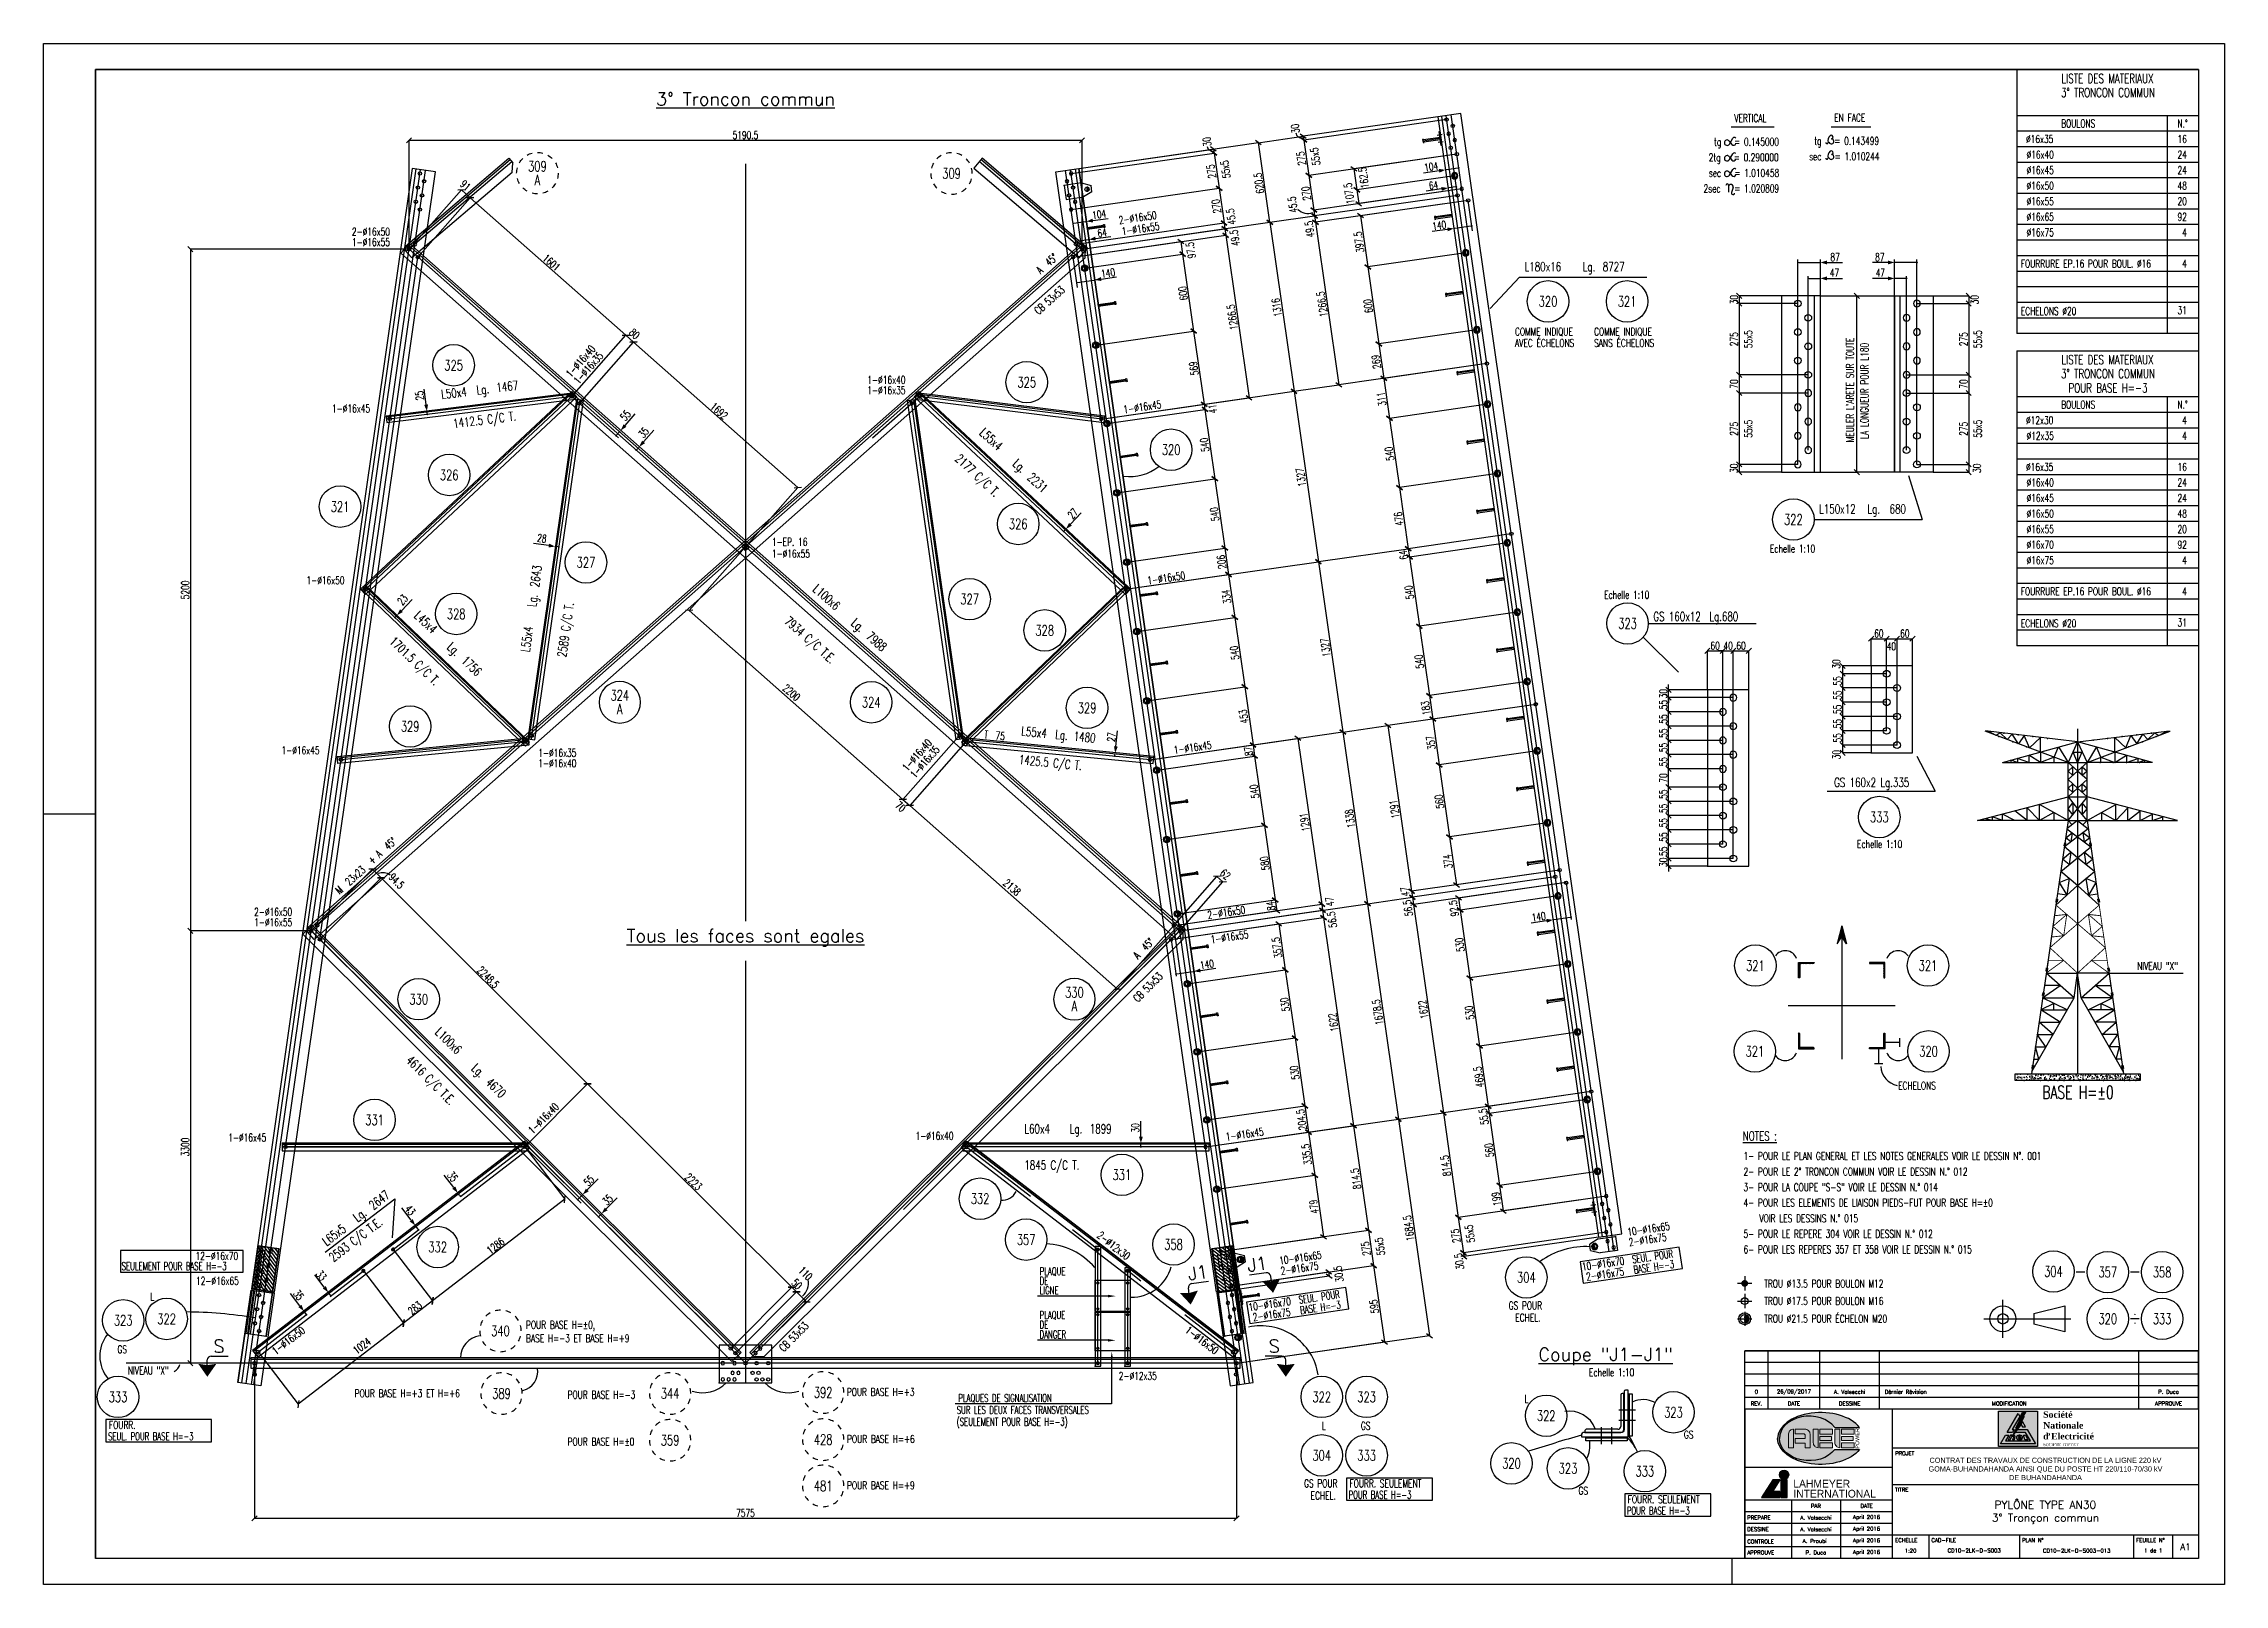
# Paper-space layout 'Layout1' of a CAD drawing. Extents: x 996 to 1837, y 52 to 646.
# The model-space entities are those that its viewports show. They can reach past a viewport. Long polylines and large blocks are cut down to what shows.
import ezdxf
from ezdxf.enums import TextEntityAlignment as Align

# ---------------------------------------------------------------- set-up
doc = ezdxf.new("R2010")
doc.units = 0
doc.header["$LTSCALE"] = 150
doc.header["$MEASUREMENT"] = 0
doc.linetypes.add('DASHDOT', pattern=[1, 0.5, -0.25, 0, -0.25])
doc.linetypes.add('DASHED', pattern=[0.75, 0.5, -0.25])
doc.layers.get('0').update_dxf_attribs({"linetype": 'CONTINUOUS'})
for name, color, linetype in [('ASSI', 6, 'CONTINUOUS'), ('BOLLINI_1', 7, 'CONTINUOUS'), ('BOLLINI_5', 7, 'CONTINUOUS'), ('Echelon', 3, 'CONTINUOUS'), ('FORI', 2, 'CONTINUOUS'), ('LINEA-MEDIA', 7, 'CONTINUOUS'), ('LINEA_ANG', 2, 'CONTINUOUS'), ('LINEE_PIASTRA', 2, 'CONTINUOUS'), ('LINEE_PIASTRE', 2, 'CONTINUOUS'), ('LM', 7, 'CONTINUOUS'), ('LP', 3, 'CONTINUOUS'), ('LS', 7, 'CONTINUOUS'), ('LSP', 3, 'CONTINUOUS'), ('MZ', 6, 'DASHDOT'), ('NOTATION', 2, 'CONTINUOUS'), ('PIASTRE', 5, 'CONTINUOUS'), ('QT_MAL', 7, 'CONTINUOUS'), ('QT_MPR', 7, 'CONTINUOUS'), ('QT_MSP', 7, 'CONTINUOUS'), ('SELLO', 7, 'CONTINUOUS'), ('SELLO-MODIFI', 7, 'CONTINUOUS'), ('TESTI_A_P', 7, 'CONTINUOUS'), ('TRAT-Y', 7, 'DASHED')]:
    doc.layers.add(name, color=color, linetype=linetype)
doc.styles.add('ARIAL', font='arial.ttf')
doc.styles.add('QUOTE', font='ROMANS8.SHX', dxfattribs={"width": 0.7})
doc.styles.add('RD', font='ROMAND8.SHX', dxfattribs={"width": 0.7})
doc.styles.add('ROMANS', font='romans.shx', dxfattribs={"height": 2.5})
doc.styles.add('RQL', font='ROMANS8.SHX', dxfattribs={"width": 0.7})
doc.styles.add('RS', font='ROMANS8.shx', dxfattribs={"width": 0.7})
doc.styles.get("Standard").update_dxf_attribs({"font": 'ROMANS8.SHX', "width": 0.7})
doc.styles.add('SWIS', font='swissl.ttf')
doc.styles.add('TIMES', font='times.ttf')
doc.styles.add('TIMESNEGRITA', font='')
doc.styles.get('TIMESNEGRITA').set_extended_font_data('Times New Roman', bold=True)
doc.dimstyles.new('FRECCE1', dxfattribs={"dimtxt": 60, "dimasz": 6.6667, "dimexe": 0, "dimexo": 0, "dimgap": 1, "dimtad": 1, "dimzin": 0, "dimdsep": 46, "dimtxsty": 'RS', "dimblk1": 'QUOTP', "dimblk2": 'QUOTF', "dimsah": 1, "dimcen": 0, "dimclrd": 2, "dimclre": 2, "dimclrt": 7, "dimadec": 0, "dimazin": 0, "dimtfac": 1, "dimtix": 1, "dimtmove": 2, "dimatfit": 3, "dimldrblk": 'QUOTP', "dimfxl": 1, "dimtolj": 1, "dimtzin": 0, "dimarcsym": 0})
doc.dimstyles.new('TRATTO', dxfattribs={"dimscale": 0, "dimtxt": 60, "dimasz": 40, "dimexe": 0, "dimexo": 0, "dimgap": 10, "dimtad": 1, "dimrnd": 0.5, "dimdsep": 46, "dimtxsty": 'RS', "dimblk1": 'OBLIQUE', "dimblk2": 'OBLIQUE', "dimsah": 1, "dimcen": 0.09, "dimclrd": 2, "dimclre": 2, "dimclrt": 7, "dimadec": 0, "dimazin": 0, "dimtfac": 1, "dimtix": 1, "dimtmove": 2, "dimatfit": 3, "dimfxl": 1, "dimtolj": 1, "dimtzin": 0, "dimarcsym": 0})
pattern_1 = [(135, (-152915.522, 174757.701), (-7.07106781, -7.07106781), [])]

psp = doc.layouts.get("Layout1")

# ---------------------------------------------------------------- texts
at = {"layer": 'SELLO', "color": 2, "style": 'ROMANS'}
for s, height, p in [('REV.', 1.5, (1656.34, 121.48)), ('DATE', 1.5, (1670.84, 121.48)), ('DESSINE', 1.5, (1692.34, 121.48)), ('MODIFICATION', 1.5, (1753.84, 121.48)), ('APPROUVE', 1.5, (1815.34, 121.48)), ('A. Valsecchi', 1.5, (1679.34, 77.48)), ('PAR', 1.5, (1679.34, 81.98)), ('April 2016', 1.5, (1698.84, 77.48)), ('DATE', 1.5, (1698.84, 81.98)), ('A. Valsecchi', 1.5, (1679.34, 72.98)), ('A. Proubi ', 1.5, (1679.34, 68.48)), ('April 2016', 1.5, (1698.84, 72.98)), ('April 2016', 1.5, (1698.84, 68.48)), ('A1', 2.5, (1821.84, 66.23)), ('P. Duca', 1.5, (1679.34, 63.98)), ('April 2016', 1.5, (1698.84, 63.98))]:
    psp.add_text(s, height=height, dxfattribs=at).set_placement(p, align=Align.MIDDLE)
for s, p in [('PROJET', (1709.84, 102.23)), ('TITRE', (1709.84, 88.23)), ('PREPARE', (1652.84, 77.48)), ('CONTROLE', (1652.84, 68.23)), ('DESSINE', (1652.84, 72.98)), ('ECHELLE', (1709.84, 68.73)), ('CAD-FILE', (1723.84, 68.73)), ('PLAN N%%D', (1758.84, 68.73)), ('FEUILLE N%%D', (1802.84, 68.73)), ('APPROUVE', (1652.84, 63.98))]:
    psp.add_text(s, height=1.5, dxfattribs=at).set_placement(p, align=Align.MIDDLE_LEFT)
for s, p in [('1:20', (1715.84, 63.98)), ('CD10-2LK-D-S003', (1740.34, 64.05)), ('1 de 1', (1809.34, 64.05))]:
    psp.add_text(s, height=1.5, dxfattribs=at).set_placement(p, align=Align.CENTER)
at = {"layer": 'SELLO', "color": 3, "style": 'ROMANS'}
psp.add_text('CD10-2LK-D-S003-013', height=1.5, dxfattribs=at).set_placement((1779.84, 63.98), align=Align.CENTER)
at = {"layer": 'SELLO', "attachment_point": 5}
for s, insert, char_height, style in [('{\\C2;CONTRAT DES TRAVAUX DE CONSTRUCTION DE LA LIGNE 220 kV GOMA-BUHANDAHANDA AINSI QUE DU POSTE HT 220/110-70/30 kV\\PDE BUHANDAHANDA}', (1767.84, 96.23), 2, 'ARIAL'), ('{\\C4;PYLÔNE TYPE AN30\\P\\C3;3° Tronçon commun}', (1767.84, 79.48), 3, 'ROMANS')]:
    psp.add_mtext_dynamic_manual_height_columns(s, width=118, gutter_width=12.5, heights=[0], dxfattribs=dict(at, insert=insert, char_height=char_height, style=style))
at = {"layer": 'SELLO-MODIFI', "color": 2, "style": 'ROMANS'}
for s, p in [('0', (1656.34, 125.98)), ('26/09/2017', (1670.84, 125.98)), ('A. Valsecchi', (1692.34, 125.98)), ('P. Duca', (1815.34, 125.98))]:
    psp.add_text(s, height=1.5, dxfattribs=at).set_placement(p, align=Align.MIDDLE)
psp.add_text('Dérnier Révision', height=1.5, dxfattribs=at).set_placement((1705.84, 125.98), align=Align.MIDDLE_LEFT)

msp = doc.modelspace()

# ---------------------------------------------------------------- texts
at = {"color": 7, "style": 'RS', "width": 0.7}
for s, p in [('NIVEAU "X"', (157887.893, -114708.475)), ('ECHELONS', (156044.204, -115631.034))]:
    msp.add_text(s, height=60, dxfattribs=at).set_placement(p)
at = {"layer": 'LINEA-MEDIA', "style": 'RS', "width": 0.7}
for s, p in [('VERTICAL', (154780.473, -108171.048)), ('EN FACE', (155552.05, -108168.218)), ('tg   = 0.145000', (154625.085, -108353.685)), ('tg   = 0.143499', (155397.386, -108346.442)), ('2tg   = 0.290000', (154583.613, -108473.686)), ('sec   = 1.010244', (155357.559, -108466.443)), ('2sec   = 1.020809', (154543.991, -108713.689)), ('sec   = 1.010458', (154584.055, -108593.687))]:
    msp.add_text(s, height=60.0007, dxfattribs=at).set_placement(p)
at = {"layer": 'LM', "style": 'RD', "width": 0.7}
for s, p in [('LISTE DES MATERIAUX', (157659.24, -107835.675)), ('3° TRONCON COMMUN', (157663.155, -107943.678)), ('LISTE DES MATERIAUX', (157659.24, -110003.608)), ('3° TRONCON COMMUN', (157663.155, -110111.611)), ('POUR BASE H=-3', (157663.155, -110221.706))]:
    msp.add_text(s, height=69.993, dxfattribs=at).set_placement(p, align=Align.MIDDLE)
at = {"layer": 'LM', "color": 0, "style": 'RS', "width": 0.7}
for s, p in [('1- POUR LE PLAN GENERAL ET LES NOTES GENERALES VOIR LE DESSIN N%%D. 001', (154852.071, -116174.16)), ('2- POUR LE 2° TRONCON COMMUN VOIR LE DESSIN N.° 012', (154852.071, -116294.16)), ('3- POUR LA COUPE "S-S" VOIR LE DESSIN N.° 014', (154852.071, -116414.16)), ('4- POUR LES ELEMENTS DE LIAISON PIEDS-FUT POUR BASE H=%%P0', (154852.071, -116534.16)), ('5- POUR LE REPERE 304 VOIR LE DESSIN N.° 012', (154852.071, -116774.16)), ('VOIR LES DESSINS N.° 015', (154974.696, -116654.16)), ('6- POUR LES REPERES 357 ET 358 VOIR LE DESSIN N.° 015', (154852.071, -116894.16))]:
    msp.add_text(s, height=60, dxfattribs=at).set_placement(p)
at = {"layer": 'LM', "linetype": 'ByBlock', "style": 'RS', "width": 0.7}
for s, p in [('TROU %%C13.5 POUR BOULON M12', (155011.21, -117157.921)), ('TROU %%C17.5 POUR BOULON M16', (155011.249, -117291.703)), ('TROU %%C21.5 POUR ÉCHELON M20', (155011.223, -117428.53))]:
    msp.add_text(s, height=60, dxfattribs=at).set_placement(p)
at = {"layer": 'LM', "style": 'RS', "width": 0.7}
msp.add_text('NIVEAU "X"', height=60, dxfattribs=at).set_placement((142390.796, -117827.573))
at = {"layer": 'LM', "char_height": 59.9916, "style": 'RD'}
for s, insert, attachment_point in [('BOULONS', (157301.978, -108182.582), 4), ('N.°', (158277.943, -108182.582), 6), ('BOULONS', (157301.978, -110350.515), 4), ('N.°', (158277.943, -110350.515), 6)]:
    msp.add_mtext(s, dxfattribs=dict(at, insert=insert, attachment_point=attachment_point))
at = {"layer": 'LS', "color": 3, "style": 'RD'}
for s, p in [('%%U3° Troncon commun', (147154.477, -107992.461)), ('%%UTous les faces sont egales', (147154.477, -114462.102)), ('S', (143092.717, -117609.801)), ('S', (151232.052, -117609.801)), ('%%UCoupe "J1-J1"', (153788.383, -117690.469, -2509.509))]:
    msp.add_text(s, height=100, dxfattribs=at).set_placement(p, align=Align.MIDDLE)
at = {"layer": 'LS', "color": 7, "style": 'RS', "width": 0.7}
for s, height, p in [('∅16x35', 59.9916, (157031.104, -108332.602)), ('∅16x40', 59.9916, (157035.314, -108452.528)), ('∅16x45', 59.9916, (157035.314, -108572.528)), ('∅16x50', 59.9916, (157035.314, -108692.511)), ('∅16x55', 59.9916, (157035.314, -108812.477)), ('∅16x65', 59.9916, (157035.314, -108932.477)), ('∅16x75', 59.9916, (157035.314, -109052.461)), ('FOURRURE EP.16 POUR BOUL. %%C16', 59.9916, (156990.662, -109292.461)), ('ECHELONS %%C20', 59.9916, (156990.662, -109659.127)), ('∅12x30', 59.9916, (157031.104, -110500.535)), ('∅12x35', 59.9916, (157035.314, -110620.461)), ('∅16x35', 59.9916, (157031.104, -110860.518)), ('∅16x40', 59.9916, (157035.314, -110980.444)), ('∅16x45', 59.9916, (157035.314, -111100.444)), ('∅16x50', 59.9916, (157035.314, -111220.427)), ('∅16x55', 59.9916, (157035.314, -111340.393)), ('Echelle 1:10', 60, (155055.284, -111490.789)), ('∅16x70', 59.9916, (157035.314, -111460.393)), ('∅16x75', 59.9916, (157035.314, -111580.377)), ('Echelle 1:10', 60, (153776.508, -111846.525)), ('FOURRURE EP.16 POUR BOUL. %%C16', 59.9916, (156990.662, -111820.377)), ('ECHELONS %%C20', 59.9916, (156990.662, -112067.06)), ('Echelle 1:10', 60, (155727.292, -113768.7)), ('Echelle 1:10', 60, (153660.246, -117841.766))]:
    msp.add_text(s, height=height, dxfattribs=at).set_placement(p)
for s, height, p in [('16', 59.9916, (158271.654, -108332.545)), ('24', 59.9916, (158271.654, -108452.528)), ('24', 59.9916, (158271.654, -108572.528)), ('48', 59.9916, (158271.654, -108692.511)), ('20', 59.9916, (158271.654, -108812.511)), ('92', 59.9916, (158271.654, -108932.477)), ('4', 59.992, (158271.654, -109052.461)), ('4', 59.992, (158271.654, -109292.427)), ('31', 59.9916, (158271.654, -109652.393)), ('4', 59.992, (158271.654, -110500.477)), ('4', 59.992, (158271.654, -110620.461)), ('16', 59.9916, (158271.654, -110860.461)), ('24', 59.9916, (158271.654, -110980.444)), ('24', 59.9916, (158271.654, -111100.444)), ('48', 59.9916, (158271.654, -111220.427)), ('20', 59.9916, (158271.654, -111340.427)), ('92', 59.9916, (158271.654, -111460.393)), ('4', 59.992, (158271.654, -111580.377)), ('4', 59.992, (158271.654, -111820.343)), ('31', 59.9916, (158271.654, -112060.326))]:
    msp.add_text(s, height=height, dxfattribs=at).set_placement(p, align=Align.RIGHT)
for s, p in [("MEULER L'ARETE SUR TOUTE", (155702.86, -110640.348)), ('LA LONGUEUR POUR L180', (155814.979, -110615.094))]:
    msp.add_text(s, height=60, rotation=90, dxfattribs=at).set_placement(p)
at = {"layer": 'LS', "color": 3, "style": 'RD'}
for rotation, p in [(8.1661393, (150643.381, -117043.079)), (8.1649027, (151101.553, -116977.335))]:
    msp.add_text('J1', height=100, rotation=rotation, dxfattribs=at).set_placement(p, align=Align.MIDDLE)
at = {"layer": 'LS', "style": 'RS', "width": 0.7}
for s, p in [('POUR BASE H=%%P0,', (145461.528, -117475.517)), ('BASE H=-3 ET BASE H=+9', (145461.528, -117579.8)), ('POUR BASE H=+3 ET H=+6', (144139.981, -118004.058)), ('POUR BASE H=-3', (145782.266, -118014.783)), ('POUR BASE H=+3', (147936.099, -117993.03)), ('POUR BASE H=%%P0', (145782.266, -118375.711)), ('POUR BASE H=+6', (147937.507, -118356.046)), ('POUR BASE H=+9', (147937.507, -118713.154))]:
    msp.add_text(s, height=60, dxfattribs=at).set_placement(p)
at = {"layer": 'LS', "color": 3, "insert": (157431.049, -115651.843), "char_height": 100, "attachment_point": 5, "style": 'RD'}
msp.add_mtext('BASE H=%%P0', dxfattribs=at)
at = {"layer": 'NOTATION', "color": 7, "style": 'RS', "width": 0.7}
msp.add_text('%%uNOTES :', height=70, dxfattribs=at).set_placement((154845.916, -116024.358))
at = {"layer": 'TESTI_A_P', "style": 'RS'}
for s, width, p in [('AVEC ÉCHELONS', 0.7, (153089.579, -109904.685)), ('COMME INDIQUE', 0.7, (153089.579, -109817.154)), ('COMME INDIQUE', 0.7, (153699.347, -109817.154)), ('SANS ÉCHELONS', 0.7, (153699.347, -109904.685)), ('SEULEMENT POUR BASE H=-3', 0.65, (142342.815, -117022.997)), ('PLAQUE', 0.65, (149423.849, -117062.827)), ('L', 0.7, (142563.785, -117257.953)), ('DE', 0.65, (149423.152, -117136.212)), ('LIGNE', 0.65, (149423.849, -117209.182)), ('PLAQUE', 0.65, (149422.941, -117400.407)), ('GS POUR', 0.7, (153040.787, -117326.531)), (' ECHEL.', 0.7, (153062.848, -117419.824)), ('DE', 0.65, (149422.941, -117474.653)), ('DANGER', 0.65, (149422.941, -117549.999)), ('GS', 0.7, (142310.11, -117664.231)), ('SUR LES DEUX FACES TRANSVERSALES', 0.65, (148783.342, -118132.172)), ('PLAQUES DE SIGNALISATION', 0.65, (148796.028, -118039.559)), ('L', 0.7, (153163.157, -118045.915)), ('FOURR.', 0.7, (142245.028, -118247.722)), ('(SEULEMENT POUR BASE H=-3)', 0.65, (148783.342, -118222.966)), ('L', 0.7, (151598.802, -118254.271)), ('GS', 0.7, (151900.519, -118254.271)), ('SEUL. POUR BASE H=-3', 0.65, (142238.112, -118335.176)), ('GS', 0.7, (154392.311, -118321.66)), ('GS POUR', 0.7, (151462.765, -118698.471)), (' ECHEL.', 0.7, (151484.827, -118791.763)), ('POUR BASE H=-3', 0.65, (151805.915, -118785.925)), ('FOURR. SEULEMENT', 0.7, (151812.831, -118698.471)), ('GS', 0.7, (153579.073, -118754.063)), ('POUR BASE H=-3', 0.65, (153951.85, -118908.231)), ('FOURR. SEULEMENT', 0.7, (153958.765, -118820.777))]:
    msp.add_text(s, height=60, dxfattribs=dict(at, width=width)).set_placement(p)
at = {"layer": 'TESTI_A_P', "style": 'RS', "width": 0.65}
for s, p in [('SEUL. POUR', (153997.591, -116971.672)), ('BASE H=-3', (154008.951, -117051.719)), ('SEUL. POUR', (151426.031, -117283.628)), ('BASE H=-3', (151437.391, -117363.675))]:
    msp.add_text(s, height=60, rotation=8.3473207, dxfattribs=at).set_placement(p)

# ---------------------------------------------------------------- blocks, each defined once
blk = doc.blocks.new('LOGO SNEL')
at = {"layer": 'SELLO'}
h = blk.add_hatch(color=170, dxfattribs=at)
h.paths.add_polyline_path([(-3.08, 6.8), (-18.08, 6.8), (-18.08, -6.8), (-3.08, -6.8)])
h.paths.add_polyline_path([(-7.65, 0.74), (-8.92, 0.74), (-9.49, 1.73), (-8.86, 2.83)], flags=16)
h.paths.add_polyline_path([(-8.27, 4.7), (-10.07, 1.41), (-9.68, 1.41), (-10.97, -0.35), (-7.02, -0.35), (-3.86, -5.82), (-17.3, -5.82), (-15.41, -2.54), (-14.14, -2.54), (-15.41, -4.72), (-5.76, -4.72), (-7.65, -1.44), (-11.77, -1.44), (-12.42, -2.33), (-11.14, 0.17), (-11.49, 0.35), (-10.07, 3.14), (-10.42, 3.31), (-8.86, 6.38), (-7.61, 6.48), (-8.59, 4.7)], flags=16)
h.paths.add_polyline_path([(-9.95, 4.72), (-12.88, -0.35), (-12.1, -0.35), (-12.73, -1.44), (-14.78, -1.44), (-10.58, 5.82)], flags=16)
h.paths.add_polyline_path([(-7.7, -2.54), (-6.81, -4.26), (-7.9, -4.26), (-8.53, -2.54)], flags=16)
h.paths.add_polyline_path([(-9.03, -2.9), (-8.93, -3.09), (-8.86, -3.32), (-8.85, -3.52), (-10.41, -3.52), (-10.38, -3.67), (-10.3, -3.76), (-10.29, -3.77), (-10.2, -3.81), (-10.08, -3.83), (-9.99, -3.84), (-9.86, -3.83), (-9.77, -3.8), (-9.67, -3.74), (-9.65, -3.71), (-8.86, -3.71), (-8.93, -3.87), (-9.08, -4.03), (-9.28, -4.14), (-9.49, -4.2), (-9.66, -4.23), (-9.86, -4.25), (-10.11, -4.26), (-10.37, -4.23), (-10.59, -4.18), (-10.79, -4.09), (-10.93, -3.99), (-11.07, -3.83), (-11.15, -3.62), (-11.17, -3.41), (-11.16, -3.21), (-11.09, -3), (-10.99, -2.87), (-10.89, -2.77), (-10.75, -2.68), (-10.55, -2.6), (-10.31, -2.55), (-10.07, -2.54), (-9.82, -2.54), (-9.57, -2.58), (-9.36, -2.66), (-9.18, -2.76)], flags=16)
h.paths.add_polyline_path([(-9.62, -3.12), (-9.59, -3.23), (-10.45, -3.23), (-10.38, -3.1), (-10.27, -3), (-10.12, -2.96), (-9.95, -2.95), (-9.73, -2.99)], flags=0)
h.paths.add_polyline_path([(-12.73, -2.84), (-12.72, -2.84, -0.53324), (-12.35, -3.38), (-12.71, -4.26), (-11.93, -4.26), (-11.72, -3.03, 0.387199), (-12, -2.58, 0.188481), (-12.93, -2.68), (-12.87, -2.54), (-13.47, -2.54), (-14.36, -4.26), (-13.57, -4.26), (-13.09, -3.08, -0.304428)], flags=16)
h = blk.add_hatch(color=50, dxfattribs=at)
h.paths.add_polyline_path([(-14.78, -1.44), (-12.73, -1.44), (-12.1, -0.35), (-12.88, -0.35), (-9.95, 4.72), (-10.58, 5.82)])
h.paths.add_polyline_path([(-8.86, 2.83), (-9.49, 1.73), (-8.92, 0.74), (-7.65, 0.74)])
h.paths.add_polyline_path([(-10.97, -0.35), (-11.77, -1.44), (-7.65, -1.44), (-5.76, -4.72), (-15.41, -4.72), (-14.14, -2.54), (-15.41, -2.54), (-17.3, -5.82), (-3.86, -5.82), (-7.02, -0.35)])
h.paths.add_polyline_path([(-7.7, -2.54), (-8.53, -2.54), (-7.9, -4.26), (-6.81, -4.26)], flags=17)
h.paths.add_polyline_path([(-8.95, -3.05), (-9.01, -2.95), (-9.07, -2.87), (-9.15, -2.79), (-9.23, -2.73), (-9.31, -2.68), (-9.41, -2.64), (-9.52, -2.6), (-9.63, -2.57), (-9.76, -2.55), (-9.89, -2.54), (-10.03, -2.54), (-10.11, -2.54), (-10.24, -2.55), (-10.37, -2.56), (-10.49, -2.59), (-10.6, -2.62), (-10.7, -2.66), (-10.79, -2.71), (-10.87, -2.76), (-10.9, -2.79), (-10.99, -2.87), (-11.05, -2.95), (-11.11, -3.05), (-11.14, -3.16), (-11.17, -3.27), (-11.17, -3.4), (-11.17, -3.44), (-11.16, -3.56), (-11.13, -3.67), (-11.09, -3.78), (-11.03, -3.87), (-10.96, -3.96), (-10.87, -4.03), (-10.83, -4.06), (-10.74, -4.11), (-10.64, -4.16), (-10.54, -4.19), (-10.42, -4.22), (-10.3, -4.24), (-10.17, -4.25), (-10.03, -4.26), (-9.92, -4.25), (-9.78, -4.25), (-9.66, -4.23), (-9.54, -4.21), (-9.43, -4.19), (-9.33, -4.15), (-9.24, -4.12), (-9.14, -4.06), (-9.04, -3.99), (-8.97, -3.91), (-8.91, -3.81), (-8.86, -3.71), (-9.62, -3.71), (-9.8, -3.82), (-10.04, -3.84), (-10.27, -3.79), (-10.38, -3.67), (-10.41, -3.52), (-8.85, -3.52), (-8.86, -3.38), (-8.88, -3.26), (-8.91, -3.15)], flags=17)
h.paths.add_polyline_path([(-9.59, -3.23), (-10.45, -3.23), (-10.38, -3.1), (-10.27, -3), (-10.12, -2.96), (-9.95, -2.95), (-9.73, -2.99), (-9.62, -3.12)], flags=16)
h.paths.add_polyline_path([(-12.35, -3.38), (-12.71, -4.26), (-11.93, -4.26), (-11.72, -3.03, 0.387199), (-12, -2.58, 0.188481), (-12.93, -2.68), (-12.87, -2.54), (-13.47, -2.54), (-14.36, -4.26), (-13.57, -4.26), (-13.09, -3.08, -0.304428), (-12.73, -2.84), (-12.72, -2.84, -0.53324)], flags=17)
blk.add_hatch(color=10, dxfattribs=at).paths.add_polyline_path([(-11.14, 0.17), (-11.49, 0.35), (-10.07, 3.14), (-10.42, 3.31), (-8.86, 6.38), (-7.61, 6.48), (-8.59, 4.7), (-8.27, 4.7), (-10.07, 1.41), (-9.68, 1.41), (-12.42, -2.33)])
at = {"layer": 'SELLO', "color": 170}
blk.add_lwpolyline([(-18.08, 6.8), (-3.08, 6.8), (-3.08, -6.8), (-18.08, -6.8)], close=True, dxfattribs=at)
at = {"layer": 'SELLO', "color": 50}
for points in [[(-14.78, -1.44), (-10.58, 5.82), (-9.95, 4.72), (-12.88, -0.35), (-12.1, -0.35), (-12.73, -1.44)], [(-8.92, 0.74), (-7.65, 0.74), (-8.86, 2.83), (-9.49, 1.73)], [(-10.9, -2.79), (-10.99, -2.87), (-11.05, -2.95), (-11.11, -3.05), (-11.14, -3.16), (-11.17, -3.27), (-11.17, -3.4), (-11.17, -3.44), (-11.16, -3.56), (-11.13, -3.67), (-11.09, -3.78), (-11.03, -3.87), (-10.96, -3.96), (-10.87, -4.03), (-10.83, -4.06), (-10.74, -4.11), (-10.64, -4.16), (-10.54, -4.19), (-10.42, -4.22), (-10.3, -4.24), (-10.17, -4.25), (-10.03, -4.26), (-9.92, -4.25), (-9.78, -4.25), (-9.66, -4.23), (-9.54, -4.21), (-9.43, -4.19), (-9.33, -4.15), (-9.24, -4.12), (-9.14, -4.06), (-9.04, -3.99), (-8.97, -3.91), (-8.91, -3.81), (-8.86, -3.71), (-9.65, -3.71), (-9.67, -3.74), (-9.77, -3.8), (-9.86, -3.83), (-9.99, -3.84), (-10.08, -3.83), (-10.2, -3.81), (-10.29, -3.77), (-10.3, -3.76), (-10.38, -3.67), (-10.41, -3.52), (-8.85, -3.52), (-8.86, -3.38), (-8.88, -3.26), (-8.91, -3.15), (-8.95, -3.05), (-9.01, -2.95), (-9.07, -2.87), (-9.15, -2.79), (-9.23, -2.73), (-9.31, -2.68), (-9.41, -2.64), (-9.52, -2.6), (-9.63, -2.57), (-9.76, -2.55), (-9.89, -2.54), (-10.03, -2.54), (-10.11, -2.54), (-10.24, -2.55), (-10.37, -2.56), (-10.49, -2.59), (-10.6, -2.62), (-10.7, -2.66), (-10.79, -2.71), (-10.87, -2.76)], [(-9.99, -2.95), (-10.12, -2.96), (-10.23, -2.99), (-10.29, -3.02), (-10.38, -3.1), (-10.43, -3.2), (-10.44, -3.23), (-9.59, -3.23), (-9.62, -3.12), (-9.7, -3.03), (-9.71, -3.02), (-9.8, -2.97), (-9.92, -2.95)], [(-6.81, -4.26), (-7.9, -4.26), (-8.53, -2.54), (-7.7, -2.54)]]:
    blk.add_lwpolyline(points, close=True, dxfattribs=at)
at = {"layer": 'SELLO', "color": 10}
blk.add_lwpolyline([(-11.14, 0.17), (-11.49, 0.35), (-10.07, 3.14), (-10.42, 3.31), (-8.86, 6.38), (-7.61, 6.48), (-8.59, 4.7), (-8.27, 4.7), (-10.07, 1.41), (-9.68, 1.41), (-12.42, -2.33)], close=True, dxfattribs=at)
at = {"layer": 'SELLO', "color": 50}
blk.add_lwpolyline([(-10.97, -0.35), (-7.02, -0.35), (-3.86, -5.82), (-17.3, -5.82), (-15.41, -2.54), (-14.14, -2.54), (-15.41, -4.72), (-5.76, -4.72), (-7.65, -1.44), (-11.77, -1.44)], dxfattribs=at)
blk.add_lwpolyline([(-12.73, -2.84), (-12.72, -2.84, -0.53324), (-12.35, -3.38), (-12.71, -4.26), (-11.93, -4.26), (-11.72, -3.03, 0.387199), (-12, -2.58, 0.188481), (-12.93, -2.68), (-12.87, -2.54), (-13.47, -2.54), (-14.36, -4.26), (-13.57, -4.26), (-13.09, -3.08, -0.304428)], format="xyb", close=True, dxfattribs=at)
at = {"layer": 'SELLO'}
for s, height, style, p in [('SOCIETE  D ETAT', 1.0938, 'TIMES', (-0.9, -6.16)), (',', 2.5, 'TIMESNEGRITA', (1, -1.03)), (',', 1.09, 'TIMES', (7.74, -5.24))]:
    blk.add_text(s, height=height, dxfattribs=dict(at, style=style)).set_placement(p, align=Align.MIDDLE_LEFT)
at = {"layer": 'SELLO', "insert": (-0.9, 1.28), "char_height": 2.5, "width": 21.0938, "attachment_point": 4, "style": 'TIMESNEGRITA'}
blk.add_mtext('Société\\PNationale\\Pd Electricité', dxfattribs=at)
blk = doc.blocks.new('LOGO LAHMEYER')
at = {"layer": 'SELLO', "true_color": 0x231f20}
h = blk.add_hatch(color=250, dxfattribs=at)
h.dxf.hatch_style = 1
h.paths.add_polyline_path([(-14.55, -5.31), (-12.12, -5.31), (-12.12, 1.57), (-14.55, 1.57)])
h.paths.add_polyline_path([(-14.98, -5.31), (-14.98, -2.89), (-17.59, -2.89), (-14.81, 1.57), (-17.67, 1.57), (-21.98, -5.31)])
at = {"layer": 'SELLO', "true_color": 0xee1c25}
h = blk.add_hatch(color=240, dxfattribs=at)
h.dxf.hatch_style = 1
edge = h.paths.add_edge_path()
edge.add_arc((-13.33, 3.51), 1.8, 0, 360)
at = {"layer": 'SELLO', "color": 250, "true_color": 0x231f20}
for points in [[(-14.98, -5.31), (-14.98, -2.89), (-17.59, -2.89), (-14.81, 1.57), (-17.67, 1.57), (-21.98, -5.31)], [(-14.55, -5.31), (-12.12, -5.31), (-12.12, 1.57), (-14.55, 1.57)]]:
    blk.add_lwpolyline(points, close=True, dxfattribs=at)
at = {"layer": 'SELLO', "color": 240, "true_color": 0xee1c25}
blk.add_circle((-13.33, 3.51), 1.8, dxfattribs=at)
at = {"layer": 'SELLO', "color": 250, "true_color": 0x231f20, "style": 'ARIAL', "width": 0.95}
blk.add_text('LAHMEYER', height=3, dxfattribs=at).set_placement((-9.74, 1.57), align=Align.TOP_LEFT)
blk.add_text('INTERNATIONAL', height=3, dxfattribs=at).set_placement((-9.74, -6.2), align=Align.BOTTOM_LEFT)
blk = doc.blocks.new('LOGO AEE')
at = {"layer": 'SELLO', "true_color": 0x2e4894}
h = blk.add_hatch(color=167, dxfattribs=at)
h.dxf.hatch_style = 1
edge = h.paths.add_edge_path()
edge.add_ellipse((0.8, 0), major_axis=(-16.61, 0), ratio=0.602151, start_angle=205.37693, end_angle=360)
edge.add_ellipse((0.8, 0), major_axis=(-16.61, 0), ratio=0.602151, start_angle=0, end_angle=154.62307)
edge.add_line((15.81, -4.29), (6.23, -4.29))
edge.add_ellipse((-3.66, 0), major_axis=(-11.43, 0), ratio=0.75, start_angle=0, end_angle=150, ccw=False)
edge.add_ellipse((-3.66, 0), major_axis=(-11.43, 0), ratio=0.75, start_angle=210, end_angle=360, ccw=False)
edge.add_line((6.23, 4.29), (15.81, 4.29))
at = {"layer": 'SELLO', "lineweight": 0, "true_color": 0x615b56}
h = blk.add_hatch(color=251, dxfattribs=at)
h.dxf.hatch_style = 1
h.paths.add_polyline_path([(13.74, 3.57), (8.83, 3.57), (8.83, 1.68), (13.74, 1.68)])
h.paths.add_polyline_path([(8.18, 3.57), (6.3, 3.57), (6.3, -1.63), (6.32, -1.93), (6.41, -2.33), (6.59, -2.68), (6.85, -3.01), (7.04, -3.19), (7.39, -3.4), (7.77, -3.53), (8.18, -3.57)])
h.paths.add_polyline_path([(13.33, 0.77), (8.83, 0.77), (8.83, -0.76), (13.33, -0.76)])
h.paths.add_polyline_path([(13.74, -1.73), (8.83, -1.73), (8.83, -3.57), (13.74, -3.57)])
h.paths.add_polyline_path([(5.41, 3.57), (0.49, 3.57), (0.49, 1.68), (5.41, 1.68)])
h.paths.add_polyline_path([(-0.15, 3.57), (-2.03, 3.57), (-2.03, -1.63), (-2.01, -1.93), (-1.91, -2.33), (-1.74, -2.68), (-1.48, -3.01), (-1.29, -3.19), (-0.94, -3.4), (-0.56, -3.53), (-0.15, -3.57)])
h.paths.add_polyline_path([(5, 0.77), (0.49, 0.77), (0.49, -0.76), (5, -0.76)])
h.paths.add_polyline_path([(5.41, -1.73), (0.49, -1.73), (0.49, -3.57), (5.41, -3.57)])
h.paths.add_polyline_path([(-9.67, 3.57), (-9.93, 3.56), (-10.33, 3.47), (-10.69, 3.29), (-11.01, 3.04), (-11.17, 2.88), (-11.38, 2.54), (-11.51, 2.15), (-11.55, 1.73), (-11.55, -3.57), (-9.67, -3.57)])
h.paths.add_polyline_path([(-5.34, 3.57), (-9.04, 3.57), (-9.04, 1.73), (-5.77, 1.73), (-5.59, 1.73), (-5.26, 1.56), (-5.2, 1.45), (-5.13, 1.02), (-5.13, -0.02), (-9.04, -0.02), (-9.04, -1.84), (-5.13, -1.84), (-5.13, -3.57), (-3.3, -3.57), (-3.3, 1.73), (-3.31, 1.99), (-3.41, 2.38), (-3.61, 2.73), (-3.89, 3.04), (-4.15, 3.25), (-4.51, 3.43), (-4.91, 3.54)])
at = {"layer": 'SELLO', "color": 251, "lineweight": 0, "true_color": 0x615b56}
for points in [[(-9.67, 3.57), (-9.93, 3.56), (-10.33, 3.47), (-10.69, 3.29), (-11.01, 3.04), (-11.17, 2.88), (-11.38, 2.54), (-11.51, 2.15), (-11.55, 1.73), (-11.55, -3.57), (-9.67, -3.57)], [(-5.34, 3.57), (-9.04, 3.57), (-9.04, 1.73), (-5.77, 1.73), (-5.59, 1.73), (-5.26, 1.56), (-5.2, 1.45), (-5.13, 1.02), (-5.13, -0.02), (-9.04, -0.02), (-9.04, -1.84), (-5.13, -1.84), (-5.13, -3.57), (-3.3, -3.57), (-3.3, 1.73), (-3.31, 1.99), (-3.41, 2.38), (-3.61, 2.73), (-3.89, 3.04), (-4.15, 3.25), (-4.51, 3.43), (-4.91, 3.54)], [(-0.15, 3.57), (-2.03, 3.57), (-2.03, -1.63), (-2.01, -1.93), (-1.91, -2.33), (-1.74, -2.68), (-1.48, -3.01), (-1.29, -3.19), (-0.94, -3.4), (-0.56, -3.53), (-0.15, -3.57)], [(5.41, 3.57), (0.49, 3.57), (0.49, 1.68), (5.41, 1.68)], [(5, 0.77), (0.49, 0.77), (0.49, -0.76), (5, -0.76)], [(8.18, 3.57), (6.3, 3.57), (6.3, -1.63), (6.32, -1.93), (6.41, -2.33), (6.59, -2.68), (6.85, -3.01), (7.04, -3.19), (7.39, -3.4), (7.77, -3.53), (8.18, -3.57)], [(13.74, 3.57), (8.83, 3.57), (8.83, 1.68), (13.74, 1.68)], [(13.33, 0.77), (8.83, 0.77), (8.83, -0.76), (13.33, -0.76)], [(5.41, -1.73), (0.49, -1.73), (0.49, -3.57), (5.41, -3.57)], [(13.74, -1.73), (8.83, -1.73), (8.83, -3.57), (13.74, -3.57)]]:
    blk.add_lwpolyline(points, close=True, dxfattribs=at)
at = {"layer": 'SELLO', "color": 167, "true_color": 0x2e4894}
for points in [[(6.23, 4.29), (15.81, 4.29)], [(6.23, -4.29), (15.81, -4.29)]]:
    blk.add_lwpolyline(points, dxfattribs=at)
for centre, major_axis, ratio, start_param in [((0.8, 0), (-16.61, 0), 0.602151, 3.584504), ((-3.66, 0), (-11.43, 0), 0.75, 3.665191)]:
    blk.add_ellipse(centre, major_axis=major_axis, ratio=ratio, start_param=start_param, end_param=6.283185, dxfattribs=at)
at = {"layer": 'SELLO', "color": 167, "true_color": 0x2e4894, "extrusion": (0, 0, -1)}
for centre, major_axis, ratio, start_param in [((-3.66, 0), (-11.43, 0), 0.75, 3.665191), ((0.8, 0), (-16.61, 0), 0.602151, 3.584504)]:
    blk.add_ellipse(centre, major_axis=major_axis, ratio=ratio, start_param=start_param, end_param=6.283185, dxfattribs=at)
at = {"layer": 'SELLO', "color": 13, "true_color": 0xd3505e, "style": 'SWIS'}
blk.add_text('POWER', height=1.5, rotation=90, dxfattribs=at).set_placement((14.91, 0), align=Align.MIDDLE)
blk = doc.blocks.new('20')
at = {"color": 0}
for p, q in [((0, 0.98), (0.02, 1)), ((0, 0.94), (0.06, 1)), ((1, -0.01), (0, 0.99)), ((0, 0.89), (0.1, 0.99)), ((0, 0.85), (0.14, 0.99)), ((0, 0.8), (0.18, 0.98)), ((0, 0.76), (0.22, 0.98)), ((0, 0.71), (0.25, 0.97)), ((0, 0.67), (0.29, 0.96)), ((1, -0.05), (0, 0.95)), ((0, 0.62), (0.32, 0.95)), ((0, 0.58), (0.36, 0.93)), ((0, 0.53), (0.39, 0.92)), ((0, 0.49), (0.42, 0.91)), ((1, -0.09), (0, 0.9)), ((0, 0.44), (0.45, 0.89)), ((0, 0.4), (0.48, 0.88)), ((0.99, -0.13), (0, 0.86)), ((0, 0.35), (0.51, 0.86)), ((0, 0.31), (0.54, 0.84)), ((0, 0.26), (0.56, 0.83)), ((0.99, -0.17), (0, 0.81)), ((0, 0.22), (0.59, 0.81)), ((0, 0.17), (0.61, 0.79)), ((0.98, -0.21), (0, 0.77)), ((0, 0.13), (0.64, 0.77)), ((0, 0.08), (0.66, 0.75)), ((0, 0.04), (0.69, 0.73)), ((0.97, -0.25), (0, 0.72)), ((0, -0.01), (0.71, 0.7)), ((0.96, -0.28), (0, 0.68)), ((0, -0.05), (0.73, 0.68)), ((0, -0.1), (0.75, 0.66)), ((0.95, -0.32), (0, 0.63)), ((0, -0.14), (0.77, 0.63)), ((0, -0.19), (0.79, 0.61)), ((0.94, -0.35), (0, 0.59)), ((0, -0.23), (0.81, 0.58)), ((0, -0.28), (0.83, 0.56)), ((0.92, -0.38), (0, 0.54)), ((0, -0.32), (0.85, 0.53)), ((0.91, -0.41), (0, 0.5)), ((0, -0.36), (0.87, 0.5)), ((0, -0.41), (0.88, 0.47)), ((0.9, -0.44), (0, 0.45)), ((0, -0.45), (0.9, 0.44)), ((0.88, -0.47), (0, 0.41)), ((0, -0.5), (0.91, 0.41)), ((0, -0.54), (0.92, 0.38)), ((0.87, -0.5), (0, 0.36)), ((0, -0.59), (0.94, 0.35)), ((0.85, -0.53), (0, 0.32)), ((0, -0.63), (0.95, 0.31)), ((0, -0.68), (0.96, 0.28)), ((0.83, -0.56), (0, 0.27)), ((0, -0.72), (0.97, 0.25)), ((0.81, -0.58), (0, 0.23)), ((0, -0.77), (0.98, 0.21)), ((0.79, -0.61), (0, 0.18)), ((0, -0.81), (0.99, 0.17)), ((0.77, -0.63), (0, 0.14)), ((0, -0.86), (0.99, 0.13)), ((0.75, -0.66), (0, 0.09)), ((0, -0.9), (1, 0.09)), ((0.73, -0.68), (0, 0.05)), ((0, -0.95), (1, 0.05)), ((0.71, -0.7), (0, 0.01)), ((0, -0.99), (1, 0.01)), ((1, 0.04), (0.04, 1)), ((1, 0.09), (0.09, 1)), ((0.99, 0.14), (0.14, 0.99)), ((0.98, 0.19), (0.19, 0.98)), ((0.97, 0.25), (0.25, 0.97)), ((0.95, 0.31), (0.31, 0.95)), ((0.92, 0.38), (0.38, 0.92)), ((0.88, 0.47), (0.47, 0.88)), ((0.81, 0.59), (0.59, 0.81)), ((0.69, -0.73), (0, -0.04)), ((0.66, -0.75), (0, -0.08)), ((0.64, -0.77), (0, -0.13)), ((0.61, -0.79), (0, -0.17)), ((0.59, -0.81), (0, -0.22)), ((0.56, -0.83), (0, -0.26)), ((0.54, -0.84), (0, -0.31)), ((0.51, -0.86), (0, -0.35)), ((0.48, -0.88), (0, -0.4)), ((0.45, -0.89), (0, -0.44)), ((0.42, -0.91), (0, -0.49)), ((0.39, -0.92), (0, -0.53)), ((0.36, -0.93), (0, -0.58)), ((0.32, -0.95), (0, -0.62)), ((0.29, -0.96), (0, -0.67)), ((0.25, -0.97), (0, -0.71)), ((0.22, -0.98), (0, -0.76)), ((0.18, -0.98), (0, -0.8)), ((0.14, -0.99), (0, -0.85)), ((0.1, -0.99), (0, -0.89)), ((0.04, -1), (1, -0.04)), ((0.09, -1), (1, -0.09)), ((0.14, -0.99), (0.99, -0.14)), ((0.19, -0.98), (0.98, -0.19)), ((0.25, -0.97), (0.97, -0.25)), ((0.31, -0.95), (0.95, -0.31)), ((0.38, -0.92), (0.92, -0.38)), ((0.47, -0.88), (0.88, -0.47)), ((0.59, -0.81), (0.81, -0.59))]:
    blk.add_line(p, q, dxfattribs=at)
blk.add_line((0, 1), (0, -1))
blk.add_circle((0, 0), 1)
blk = doc.blocks.new('MRKR_98')
blk.add_point((0, 0))
at = {"color": 7, "style": 'QUOTE', "width": 0.5, "flags": 1}
for tag, p in [('AUX2', (3.71, 4.93)), ('NFORI', (3.72, 5.3)), ('TI', (3.73, 6.83)), ('AUX1', (3.73, 4.19)), ('DI_S', (3.73, 6.42)), ('D_S', (3.73, 6.02)), ('E_S', (3.73, 5.68)), ('FAM', (3.73, 4.55)), ('COMMESSA', (3.73, 3.85)), ('MD', (3.73, 3.51)), ('MP', (3.73, 3.16)), ('LARGHEZZA', (3.73, 2.82)), ('SPESSORE', (3.73, 2.48)), ('NP', (3.73, 2.14)), ('SV', (3.73, 1.79)), ('PESO', (3.73, 1.45)), ('QUA', (3.73, 1.11)), ('LUN', (3.73, 0.76)), ('PROF', (3.73, 0.42)), ('POS', (3.73, 0.08))]:
    blk.add_attdef(tag, p, '', height=0.2, dxfattribs=at)
at = {"color": 7, "flags": 1}
for tag, p in [('LAV1', (5.26, 6.88)), ('LAV2', (5.26, 6.55)), ('LAV3', (5.26, 6.21)), ('LAV4', (5.26, 5.88)), ('LAV5', (5.26, 5.55)), ('LAV6', (5.26, 5.21)), ('LAV7', (5.26, 4.88)), ('LAV8', (5.26, 4.55)), ('LAV9', (5.26, 4.21)), ('LAV10', (5.26, 3.88))]:
    blk.add_attdef(tag, p, '', height=0.2, dxfattribs=at)
blk = doc.blocks.new('P20')
at = {"color": 0}
for p, q in [((1, 0), (0, 1)), ((1, 0), (0, 1)), ((0, 1), (0, 1)), ((0, 0.9), (0.1, 1)), ((0, 0.9), (0.1, 1)), ((0, 0.8), (0.1, 1)), ((0, 0.8), (0.2, 1)), ((0, 0.8), (0.2, 1)), ((0, 0.7), (0.3, 1)), ((0, 0.7), (0.3, 1)), ((1, -0.1), (0, 0.9)), ((1, -0.1), (0, 0.9)), ((1, -0.1), (0, 0.9)), ((0, 0.6), (0.3, 0.9)), ((0, 0.6), (0.4, 0.9)), ((0, 0.5), (0.4, 0.9)), ((0, 0.5), (0.4, 0.9)), ((0, 0.4), (0.4, 0.9)), ((0, 0.4), (0.5, 0.9)), ((0, 0.4), (0.5, 0.9)), ((1, -0.2), (0, 0.8)), ((1, -0.2), (0, 0.8)), ((0, 0.3), (0.5, 0.8)), ((0, 0.3), (0.6, 0.8)), ((0, 0.2), (0.6, 0.8)), ((0, 0.2), (0.6, 0.8)), ((0, 0.1), (0.6, 0.8)), ((1, -0.2), (0, 0.7)), ((1, -0.3), (0, 0.7)), ((0, 0.1), (0.7, 0.7)), ((0, 0), (0.7, 0.7)), ((0, 0), (0.7, 0.7)), ((0, -0.1), (0.7, 0.7)), ((0, -0.1), (0.8, 0.7)), ((0.9, -0.3), (0, 0.6)), ((0.9, -0.3), (0, 0.6)), ((0, -0.1), (0.8, 0.6)), ((0, -0.2), (0.8, 0.6)), ((0, -0.2), (0.8, 0.6)), ((0, -0.3), (0.8, 0.6)), ((0.9, -0.4), (0, 0.5)), ((0.9, -0.4), (0, 0.5)), ((0.9, -0.4), (0, 0.5)), ((0, -0.3), (0.8, 0.5)), ((0, -0.4), (0.9, 0.5)), ((0, -0.4), (0.9, 0.5)), ((0.9, -0.5), (0, 0.4)), ((0.9, -0.5), (0, 0.4)), ((0, -0.5), (0.9, 0.4)), ((0, -0.5), (0.9, 0.4)), ((0, -0.5), (0.9, 0.4)), ((0.8, -0.5), (0, 0.3)), ((0.8, -0.6), (0, 0.3)), ((0, -0.6), (0.9, 0.3)), ((0, -0.6), (0.9, 0.3)), ((0, -0.7), (1, 0.3)), ((0.8, -0.6), (0, 0.2)), ((0.8, -0.6), (0, 0.2)), ((0, -0.7), (1, 0.2)), ((0, -0.8), (1, 0.2)), ((0, -0.8), (1, 0.2)), ((0.8, -0.6), (0, 0.1)), ((0.8, -0.7), (0, 0.1)), ((0.7, -0.7), (0, 0.1)), ((0, -0.9), (1, 0.1)), ((0, -0.9), (1, 0.1)), ((0, -0.9), (1, 0.1)), ((0.7, -0.7), (0, 0)), ((0, -1), (1, 0)), ((1, 0.1), (0.1, 1)), ((1, 0.1), (0.1, 1)), ((1, 0.2), (0.2, 1)), ((1, 0.2), (0.2, 1)), ((0.9, 0.3), (0.3, 0.9)), ((0.9, 0.4), (0.4, 0.9)), ((0.9, 0.5), (0.5, 0.9)), ((0.8, 0.6), (0.6, 0.8)), ((0.7, -0.7), (0, 0)), ((0, -1), (1, 0)), ((0.7, -0.7), (0, -0.1)), ((0.6, -0.8), (0, -0.1)), ((0.6, -0.8), (0, -0.2)), ((0.6, -0.8), (0, -0.2)), ((0.6, -0.8), (0, -0.3)), ((0.5, -0.8), (0, -0.3)), ((0.5, -0.9), (0, -0.4)), ((0.5, -0.9), (0, -0.4)), ((0.4, -0.9), (0, -0.4)), ((0.4, -0.9), (0, -0.5)), ((0.4, -0.9), (0, -0.5)), ((0.4, -0.9), (0, -0.6)), ((0.3, -0.9), (0, -0.6)), ((0.3, -1), (0, -0.7)), ((0.3, -1), (0, -0.7)), ((0.2, -1), (0, -0.8)), ((0.2, -1), (0, -0.8)), ((0.1, -1), (0, -0.8)), ((0.1, -1), (0, -0.9)), ((0.1, -1), (1, -0.1)), ((0.1, -1), (1, -0.1)), ((0.2, -1), (1, -0.2)), ((0.2, -1), (1, -0.2)), ((0.3, -0.9), (0.9, -0.3)), ((0.4, -0.9), (0.9, -0.4)), ((0.5, -0.9), (0.9, -0.5)), ((0.6, -0.8), (0.8, -0.6))]:
    blk.add_line(p, q, dxfattribs=at)
for radius in [1.5, 1]:
    blk.add_circle((0, 0), radius)
blk = doc.blocks.new('ASSE98')
blk.add_line((0, 0), (1, 0))
at = {"color": 7, "style": 'QUOTE', "width": 0.5, "flags": 1}
for tag, p in [('TI', (1.3831, 6.8273)), ('DI_S', (1.3831, 6.4218)), ('D_S', (1.3831, 6.0209)), ('E_S', (1.3831, 5.6806)), ('NFORI', (1.3645, 5.2979)), ('ALAR', (1.3635, 4.9325)), ('FAM', (1.3775, 4.5465)), ('ALA', (1.3831, 4.1926)), ('DISP2', (1.3831, 3.8497)), ('DISP1', (1.3831, 3.5069)), ('PINZAF', (1.3831, 3.164)), ('PINZAI', (1.3831, 2.8211)), ('TRP', (1.3831, 2.4783)), ('NP', (1.3831, 2.1354)), ('SV', (1.3831, 1.7926)), ('PESO', (1.3831, 1.4497)), ('QUA', (1.3831, 1.1069)), ('LUN', (1.3831, 0.764)), ('PROF', (1.3831, 0.4211)), ('POS', (1.3831, 0.0783))]:
    blk.add_attdef(tag, p, '', height=0.2, dxfattribs=at)
at = {"color": 7, "flags": 1}
for tag, p in [('LAV1', (3.0743, 6.8285)), ('LAV2', (3.0743, 6.4951)), ('LAV3', (3.0743, 6.1618)), ('LAV4', (3.0743, 5.8285)), ('LAV5', (3.0743, 5.4951)), ('LAV6', (3.0743, 5.1618)), ('LAV7', (3.0743, 4.8285)), ('LAV8', (3.0743, 4.4951)), ('LAV9', (3.0743, 4.1618)), ('LAV10', (3.0743, 3.8285))]:
    blk.add_attdef(tag, p, '', height=0.2, dxfattribs=at)
blk = doc.blocks.new('16')
blk.add_circle((0, 0), 1)
blk = doc.blocks.new('QUOTP')
at = {"layer": 'ASSI', "color": 2, "const_width": 1.07}
blk.add_lwpolyline([(-0.5, 0, 1), (0.5, 0, 1)], format="xyb", close=True, dxfattribs=at)
blk = doc.blocks.new('QUOTF')
at = {"layer": 'LS', "color": 2}
blk.add_line((7.5, 0), (25.5, 0), dxfattribs=at)
blk.add_solid([(7.5, 2.25), (0, 0), (7.5, -2.25)], dxfattribs=at)
blk = doc.blocks.new('*D147')
at = {"layer": 'QT_MAL', "color": 2, "lineweight": -2, "transparency": 16777216}
for p, q in [((145860, -116480), (145860, -116480)), ((145864, -116476), (145894, -116446)), ((145899, -116441), (145899, -116441))]:
    blk.add_line(p, q, dxfattribs=at)
at = {"layer": 'QT_MAL', "color": 2, "lineweight": -2, "transparency": 16777216, "xscale": 6.6667, "yscale": 6.6667, "zscale": 6.6667}
for name, p, rotation in [('QUOTF', (145899, -116441), 45.1257564564209), ('QUOTP', (145860, -116480), 225.1257564564208)]:
    blk.add_blockref(name, p, dxfattribs=dict(at, rotation=rotation))
at = {"layer": 'QT_MAL', "color": 7, "transparency": 16777216, "insert": (145947, -116334), "char_height": 60, "attachment_point": 5, "rotation": 45.1258, "style": 'RS'}
blk.add_mtext('\\A1;55', dxfattribs=at)
blk = doc.blocks.new('*D148')
at = {"layer": 'QT_MAL', "color": 2, "lineweight": -2, "transparency": 16777216}
blk.add_line((146025, -116607), (146040, -116592), dxfattribs=at)
at = {"layer": 'QT_MAL', "color": 2, "lineweight": -2, "transparency": 16777216, "xscale": 6.6667, "yscale": 6.6667, "zscale": 6.6667}
for name, p, rotation in [('QUOTF', (146045, -116587), 45.1257564564209), ('QUOTP', (146020, -116612), 225.1257564564208)]:
    blk.add_blockref(name, p, dxfattribs=dict(at, rotation=rotation))
at = {"layer": 'QT_MAL', "color": 7, "transparency": 16777216, "insert": (146091, -116482), "char_height": 60, "attachment_point": 5, "rotation": 45.1258, "style": 'RS'}
blk.add_mtext('\\A1;35', dxfattribs=at)
blk = doc.blocks.new('*D149')
at = {"layer": 'QT_MAL', "color": 2, "lineweight": -2, "transparency": 16777216}
blk.add_line((146160, -110585), (146188, -110554), dxfattribs=at)
at = {"layer": 'QT_MAL', "color": 2, "lineweight": -2, "transparency": 16777216, "xscale": 6.6667, "yscale": 6.6667, "zscale": 6.6667}
for name, p, rotation in [('QUOTF', (146192, -110549), 48.52567748438724), ('QUOTP', (146156, -110590), 228.5256774843873)]:
    blk.add_blockref(name, p, dxfattribs=dict(at, rotation=rotation))
at = {"layer": 'QT_MAL', "color": 7, "transparency": 16777216, "insert": (146229, -110434), "char_height": 60, "attachment_point": 5, "rotation": 48.5257, "style": 'RS'}
blk.add_mtext('\\A1;55', dxfattribs=at)
blk = doc.blocks.new('*D150')
at = {"layer": 'QT_MAL', "color": 2, "lineweight": -2, "transparency": 16777216}
blk.add_line((146317, -110697), (146331, -110680), dxfattribs=at)
at = {"layer": 'QT_MAL', "color": 2, "lineweight": -2, "transparency": 16777216, "xscale": 6.6667, "yscale": 6.6667, "zscale": 6.6667}
for name, p, rotation in [('QUOTF', (146335, -110675), 48.52567748438724), ('QUOTP', (146312, -110702), 228.5256774843873)]:
    blk.add_blockref(name, p, dxfattribs=dict(at, rotation=rotation))
at = {"layer": 'QT_MAL', "color": 7, "transparency": 16777216, "insert": (146369, -110566), "char_height": 60, "attachment_point": 5, "rotation": 48.5257, "style": 'RS'}
blk.add_mtext('\\A1;35', dxfattribs=at)
blk = doc.blocks.new('*D152')
at = {"layer": 'QT_MAL', "color": 2, "lineweight": -2, "transparency": 16777216}
for p, q in [((149740, -109086), (149740, -109086)), ((149747, -109085), (149797, -109078)), ((149804, -109077), (149804, -109077))]:
    blk.add_line(p, q, dxfattribs=at)
at = {"layer": 'QT_MAL', "color": 2, "lineweight": -2, "transparency": 16777216, "xscale": 6.6667, "yscale": 6.6667, "zscale": 6.6667}
for name, p, rotation in [('QUOTP', (149740, -109086), 188.1661393023544), ('QUOTF', (149804, -109077), 8.166139302354393)]:
    blk.add_blockref(name, p, dxfattribs=dict(at, rotation=rotation))
at = {"layer": 'QT_MAL', "color": 7, "transparency": 16777216, "insert": (149905, -109026), "char_height": 60, "attachment_point": 5, "rotation": 8.1661, "style": 'RS'}
blk.add_mtext('\\A1;64', dxfattribs=at)
blk = doc.blocks.new('*D151')
at = {"layer": 'QT_MAL', "color": 2, "lineweight": -2, "transparency": 16777216}
for p, q in [((149681, -108952), (149681, -108952)), ((149687, -108951), (149777, -108938)), ((149784, -108938), (149784, -108938))]:
    blk.add_line(p, q, dxfattribs=at)
at = {"layer": 'QT_MAL', "color": 2, "lineweight": -2, "transparency": 16777216, "xscale": 6.6667, "yscale": 6.6667, "zscale": 6.6667}
for name, p, rotation in [('QUOTP', (149681, -108952), 188.1661393023544), ('QUOTF', (149784, -108938), 8.166139302354393)]:
    blk.add_blockref(name, p, dxfattribs=dict(at, rotation=rotation))
at = {"layer": 'QT_MAL', "color": 7, "transparency": 16777216, "insert": (149882, -108883), "char_height": 60, "attachment_point": 5, "rotation": 8.1661, "style": 'RS'}
blk.add_mtext('\\A1;104', dxfattribs=at)
blk = doc.blocks.new('*D153')
at = {"layer": 'QT_MAL', "color": 2, "lineweight": -2, "transparency": 16777216}
for p, q in [((149710, -109409), (149710, -109409)), ((149716, -109408), (149842, -109390)), ((149848, -109389), (149848, -109389))]:
    blk.add_line(p, q, dxfattribs=at)
at = {"layer": 'QT_MAL', "color": 2, "lineweight": -2, "transparency": 16777216, "xscale": 6.6667, "yscale": 6.6667, "zscale": 6.6667}
for name, p, rotation in [('QUOTP', (149710, -109409), 188.1661393023544), ('QUOTF', (149848, -109389), 8.166139302354393)]:
    blk.add_blockref(name, p, dxfattribs=dict(at, rotation=rotation))
at = {"layer": 'QT_MAL', "color": 7, "transparency": 16777216, "insert": (149951, -109335), "char_height": 60, "attachment_point": 5, "rotation": 8.1661, "style": 'RS'}
blk.add_mtext('\\A1;140', dxfattribs=at)
blk = doc.blocks.new('*D154')
at = {"layer": 'QT_MAL', "color": 2, "lineweight": -2, "transparency": 16777216}
for p, q in [((150475, -114740), (150475, -114740)), ((150481, -114739), (150607, -114721)), ((150613, -114720), (150613, -114720))]:
    blk.add_line(p, q, dxfattribs=at)
at = {"layer": 'QT_MAL', "color": 2, "lineweight": -2, "transparency": 16777216, "xscale": 6.6667, "yscale": 6.6667, "zscale": 6.6667}
for name, p, rotation in [('QUOTF', (150613, -114720), 8.166139302354393), ('QUOTP', (150475, -114740), 188.1661393023544)]:
    blk.add_blockref(name, p, dxfattribs=dict(at, rotation=rotation))
at = {"layer": 'QT_MAL', "color": 7, "transparency": 16777216, "insert": (150713, -114666), "char_height": 60, "attachment_point": 5, "rotation": 8.1661, "style": 'RS'}
blk.add_mtext('\\A1;140', dxfattribs=at)
blk = doc.blocks.new('IQ')
for p, q in [((0.5, 0.5), (-0.5, 0.5)), ((-0.5, 0.5), (-0.5, -0.5)), ((0.5, -0.5), (0.5, 0.5)), ((-0.5, -0.5), (0.5, -0.5))]:
    blk.add_line(p, q)
at = {"flags": 1}
for tag, p in [('SPESSORE', (0, -0.01)), ('NUMERO', (0, -0.34))]:
    blk.add_attdef(tag, p, '', height=0.2, dxfattribs=at)
blk = doc.blocks.new('xxx')
blk.add_circle((0, 0), 8)
at = {"color": 3, "style": 'RQL', "width": 0.7}
blk.add_attdef('POS', text='', height=4, dxfattribs=at).set_placement((0, 0), align=Align.MIDDLE)
at = {"style": 'RQL', "width": 0.7, "flags": 1}
for tag, p in [('TIPO', (-0.39, -8.66)), ('POS1', (-0.39, -5.42))]:
    blk.add_attdef(tag, p, '', height=2, dxfattribs=at)
blk = doc.blocks.new('*X18')
at = {"color": 0}
for p, q in [((117085, -38783), (117089, -38778)), ((117085, -38790), (117092, -38783)), ((117085, -38797), (117092, -38790)), ((117085, -38804), (117092, -38797)), ((117085, -38811), (117092, -38804)), ((117085, -38818), (117092, -38811)), ((117085, -38825), (117092, -38818)), ((117085, -38833), (117092, -38826)), ((117085, -38840), (117092, -38833)), ((117085, -38847), (117092, -38840)), ((117085, -38854), (117092, -38847)), ((117085, -38861), (117092, -38854)), ((117085, -38868), (117094, -38859)), ((117092, -38868), (117099, -38861)), ((117099, -38868), (117106, -38861)), ((117106, -38868), (117113, -38861)), ((117113, -38868), (117120, -38861)), ((117120, -38868), (117127, -38861)), ((117127, -38868), (117134, -38861)), ((117134, -38868), (117141, -38861)), ((117141, -38868), (117148, -38861)), ((117148, -38868), (117155, -38861)), ((117155, -38868), (117162, -38861)), ((117162, -38868), (117169, -38861)), ((117169, -38868), (117174, -38863))]:
    blk.add_line(p, q, dxfattribs=at)
blk = doc.blocks.new('12')
at = {"color": 0}
for p, q in [((-1, 0.06), (-0.06, 1)), ((-1, 0.01), (-0.01, 1)), ((-1, -0.03), (0.03, 1)), ((-1, -0.07), (0.07, 1)), ((0.09, -1), (-1, 0.09)), ((0.05, -1), (-1, 0.05)), ((0, -1), (-1, 0)), ((-0.99, 0.16), (-0.16, 0.99)), ((-0.99, 0.11), (-0.11, 0.99)), ((-0.99, -0.11), (0.11, 0.99)), ((-0.99, -0.15), (0.15, 0.99)), ((0.17, -0.99), (-0.99, 0.17)), ((0.13, -0.99), (-0.99, 0.13)), ((-0.98, 0.22), (-0.22, 0.98)), ((-0.98, -0.19), (0.19, 0.98)), ((0.21, -0.98), (-0.98, 0.21)), ((-0.97, -0.23), (0.23, 0.97)), ((0.24, -0.97), (-0.97, 0.24)), ((-0.96, 0.28), (-0.28, 0.96)), ((-0.96, -0.27), (0.27, 0.96)), ((0.28, -0.96), (-0.96, 0.28)), ((-0.95, -0.3), (0.3, 0.95)), ((0.31, -0.95), (-0.95, 0.31)), ((-0.94, 0.34), (-0.34, 0.94)), ((-0.94, -0.33), (0.33, 0.94)), ((0.35, -0.94), (-0.94, 0.35)), ((-0.93, -0.37), (0.37, 0.93)), ((0.38, -0.93), (-0.93, 0.38)), ((-0.92, -0.4), (0.4, 0.92)), ((-0.91, 0.42), (-0.42, 0.91)), ((0.41, -0.91), (-0.91, 0.41)), ((-0.9, -0.43), (0.43, 0.9)), ((0.44, -0.9), (-0.9, 0.44)), ((-0.89, -0.46), (0.46, 0.89)), ((0.47, -0.88), (-0.88, 0.47)), ((-0.87, -0.49), (0.49, 0.87)), ((0.5, -0.87), (-0.87, 0.5)), ((-0.86, 0.52), (-0.52, 0.86)), ((-0.86, -0.52), (0.52, 0.86)), ((0.53, -0.85), (-0.85, 0.53)), ((-0.84, -0.54), (0.54, 0.84)), ((0.55, -0.83), (-0.83, 0.55)), ((-0.82, -0.57), (0.57, 0.82)), ((0.58, -0.81), (-0.81, 0.58)), ((-0.8, -0.6), (0.6, 0.8)), ((0.61, -0.79), (-0.79, 0.61)), ((-0.78, -0.62), (0.62, 0.78)), ((0.63, -0.78), (-0.78, 0.63)), ((-0.76, -0.65), (0.65, 0.76)), ((0.66, -0.75), (-0.75, 0.66)), ((-0.74, -0.67), (0.67, 0.74)), ((0.68, -0.73), (-0.73, 0.68)), ((-0.72, -0.69), (0.69, 0.72)), ((0.7, -0.71), (-0.71, 0.7)), ((-0.7, -0.72), (0.72, 0.7)), ((0.73, -0.69), (-0.69, 0.73)), ((0.75, -0.67), (-0.67, 0.75)), ((-0.67, -0.74), (0.74, 0.67)), ((-0.65, -0.76), (0.76, 0.65)), ((0.77, -0.64), (-0.64, 0.77)), ((-0.63, -0.78), (0.78, 0.63)), ((0.79, -0.62), (-0.62, 0.79)), ((-0.6, -0.8), (0.8, 0.6)), ((0.81, -0.59), (-0.59, 0.81)), ((-0.57, -0.82), (0.82, 0.57)), ((0.83, -0.56), (-0.56, 0.83)), ((-0.55, -0.84), (0.84, 0.55)), ((0.84, -0.54), (-0.54, 0.84)), ((-0.52, -0.85), (0.85, 0.52)), ((0.86, -0.51), (-0.51, 0.86)), ((-0.49, -0.87), (0.87, 0.49)), ((0.88, -0.48), (-0.48, 0.88)), ((-0.46, -0.89), (0.89, 0.46)), ((0.89, -0.45), (-0.45, 0.89)), ((-0.43, -0.9), (0.9, 0.43)), ((0.91, -0.42), (-0.42, 0.91)), ((-0.4, -0.92), (0.92, 0.4)), ((0.92, -0.39), (-0.39, 0.92)), ((-0.37, -0.93), (0.93, 0.37)), ((0.93, -0.36), (-0.36, 0.93)), ((-0.34, -0.94), (0.94, 0.34)), ((0.95, -0.33), (-0.33, 0.95)), ((-0.3, -0.95), (0.95, 0.3)), ((0.96, -0.29), (-0.29, 0.96)), ((-0.27, -0.96), (0.96, 0.27)), ((0.97, -0.26), (-0.26, 0.97)), ((-0.23, -0.97), (0.97, 0.23)), ((0.98, -0.22), (-0.22, 0.98)), ((-0.2, -0.98), (0.98, 0.2)), ((0.98, -0.18), (-0.18, 0.98)), ((-0.16, -0.99), (0.99, 0.16)), ((0.99, -0.14), (-0.14, 0.99)), ((-0.12, -0.99), (0.99, 0.12)), ((0.99, -0.1), (-0.1, 0.99)), ((-0.08, -1), (1, 0.08)), ((1, -0.06), (-0.06, 1)), ((-0.04, -1), (1, 0.04)), ((1, -0.02), (-0.02, 1)), ((1, 0.02), (0.02, 1)), ((1, 0.07), (0.07, 1)), ((0.99, 0.12), (0.12, 0.99)), ((0.98, 0.17), (0.17, 0.98)), ((0.97, 0.23), (0.23, 0.97)), ((0.96, 0.29), (0.29, 0.96)), ((0.93, 0.36), (0.36, 0.93)), ((0.9, 0.44), (0.44, 0.9)), ((0.84, 0.55), (0.55, 0.84)), ((-0.04, -1), (-1, -0.04)), ((-0.09, -1), (-1, -0.09)), ((-0.14, -0.99), (-0.99, -0.14)), ((-0.2, -0.98), (-0.98, -0.2)), ((-0.25, -0.97), (-0.97, -0.25)), ((-0.32, -0.95), (-0.95, -0.32)), ((-0.39, -0.92), (-0.92, -0.39)), ((-0.48, -0.88), (-0.88, -0.48)), ((-0.6, -0.8), (-0.8, -0.6)), ((0.01, -1), (1, -0.01)), ((0.05, -1), (1, -0.05)), ((0.1, -0.99), (0.99, -0.1)), ((0.15, -0.99), (0.99, -0.15)), ((0.21, -0.98), (0.98, -0.21)), ((0.27, -0.96), (0.96, -0.27)), ((0.33, -0.94), (0.94, -0.33)), ((0.41, -0.91), (0.91, -0.41)), ((0.5, -0.87), (0.87, -0.5)), ((0.66, -0.75), (0.75, -0.66))]:
    blk.add_line(p, q, dxfattribs=at)
blk.add_circle((0, 0), 1)
blk = doc.blocks.new('A$C6E393FD9')
at = {"layer": 'Echelon'}
blk.add_lwpolyline([(3, 0), (0, 20), (169, 41), (168, 47), (178, 48), (182, 17), (172, 16), (171, 22), (3, 0)], close=True, dxfattribs=at)
at = {"layer": 'MZ', "ltscale": 0.2}
blk.add_line((1, 10), (180, 33), dxfattribs=at)
blk = doc.blocks.new('*D155')
at = {"layer": 'QT_MAL', "color": 2, "lineweight": -2, "transparency": 16777216}
for p, q in [((152573, -108680), (152573, -108680)), ((152630, -108672), (152580, -108679)), ((152637, -108671), (152637, -108671))]:
    blk.add_line(p, q, dxfattribs=at)
at = {"layer": 'QT_MAL', "color": 2, "lineweight": -2, "transparency": 16777216, "xscale": 6.6667, "yscale": 6.6667, "zscale": 6.6667}
for name, p, rotation in [('QUOTF', (152573, -108680), 188.1661393023544), ('QUOTP', (152637, -108671), 8.166139302354393)]:
    blk.add_blockref(name, p, dxfattribs=dict(at, rotation=rotation))
at = {"layer": 'QT_MAL', "color": 7, "transparency": 16777216, "insert": (152461, -108659), "char_height": 60, "attachment_point": 5, "rotation": 8.1661, "style": 'RS'}
blk.add_mtext('\\A1;64', dxfattribs=at)
blk = doc.blocks.new('*D156')
at = {"layer": 'QT_MAL', "color": 2, "lineweight": -2, "transparency": 16777216}
for p, q in [((152553, -108540), (152553, -108540)), ((152649, -108526), (152560, -108539)), ((152656, -108525), (152656, -108525))]:
    blk.add_line(p, q, dxfattribs=at)
at = {"layer": 'QT_MAL', "color": 2, "lineweight": -2, "transparency": 16777216, "xscale": 6.6667, "yscale": 6.6667, "zscale": 6.6667}
for name, p, rotation in [('QUOTF', (152553, -108540), 188.1661393023544), ('QUOTP', (152656, -108525), 8.166139302354393)]:
    blk.add_blockref(name, p, dxfattribs=dict(at, rotation=rotation))
at = {"layer": 'QT_MAL', "color": 7, "transparency": 16777216, "insert": (152443, -108515), "char_height": 60, "attachment_point": 5, "rotation": 8.1661, "style": 'RS'}
blk.add_mtext('\\A1;104', dxfattribs=at)
blk = doc.blocks.new('*D157')
at = {"layer": 'QT_MAL', "color": 2, "lineweight": -2, "transparency": 16777216}
for p, q in [((152618, -108992), (152618, -108992)), ((152750, -108973), (152625, -108991)), ((152757, -108972), (152757, -108972))]:
    blk.add_line(p, q, dxfattribs=at)
at = {"layer": 'QT_MAL', "color": 2, "lineweight": -2, "transparency": 16777216, "xscale": 6.6667, "yscale": 6.6667, "zscale": 6.6667}
for name, p, rotation in [('QUOTF', (152618, -108992), 188.1661393023544), ('QUOTP', (152757, -108972), 8.166139302354393)]:
    blk.add_blockref(name, p, dxfattribs=dict(at, rotation=rotation))
at = {"layer": 'QT_MAL', "color": 7, "transparency": 16777216, "insert": (152505, -108968), "char_height": 60, "attachment_point": 5, "rotation": 8.1661, "style": 'RS'}
blk.add_mtext('\\A1;140', dxfattribs=at)
blk = doc.blocks.new('*D158')
at = {"layer": 'QT_MAL', "color": 2, "lineweight": -2, "transparency": 16777216}
for p, q in [((153383, -114323), (153383, -114323)), ((153515, -114304), (153390, -114322)), ((153522, -114303), (153522, -114303))]:
    blk.add_line(p, q, dxfattribs=at)
at = {"layer": 'QT_MAL', "color": 2, "lineweight": -2, "transparency": 16777216, "xscale": 6.6667, "yscale": 6.6667, "zscale": 6.6667}
for name, p, rotation in [('QUOTF', (153383, -114323), 188.1661393023544), ('QUOTP', (153522, -114303), 8.166139302354393)]:
    blk.add_blockref(name, p, dxfattribs=dict(at, rotation=rotation))
at = {"layer": 'QT_MAL', "color": 7, "transparency": 16777216, "insert": (153272, -114299), "char_height": 60, "attachment_point": 5, "rotation": 8.1661, "style": 'RS'}
blk.add_mtext('\\A1;140', dxfattribs=at)
blk = doc.blocks.new('_OBLIQUE')
at = {"color": 0, "linetype": 'ByBlock'}
blk.add_line((-0.5, -0.5), (0.5, 0.5), dxfattribs=at)
blk = doc.blocks.new('*D19')
at = {"layer": 'QT_MPR', "color": 2, "lineweight": -2, "transparency": 16777216}
for p, q in [((149750, -109152), (151198, -108944)), ((151198, -108944), (151385, -110247)), ((149897, -110461), (151385, -110247))]:
    blk.add_line(p, q, dxfattribs=at)
at = {"layer": 'QT_MPR', "color": 2, "lineweight": -2, "transparency": 16777216, "xscale": 40, "yscale": 40, "zscale": 40}
for p, rotation in [((151198, -108944), 98.16613930235435), ((151385, -110247), 278.1661393023543)]:
    blk.add_blockref('_OBLIQUE', p, dxfattribs=dict(at, rotation=rotation))
at = {"layer": 'QT_MPR', "color": 7, "transparency": 16777216, "insert": (151252, -109601), "char_height": 60, "attachment_point": 5, "rotation": 98.1661, "style": 'RS'}
blk.add_mtext('\\A1;1316', dxfattribs=at)
blk = doc.blocks.new('*D20')
at = {"layer": 'QT_MPR', "color": 2, "lineweight": -2, "transparency": 16777216}
for p, q in [((149897, -110461), (151385, -110247)), ((151385, -110247), (151573, -111561)), ((150086, -111774), (151573, -111561))]:
    blk.add_line(p, q, dxfattribs=at)
at = {"layer": 'QT_MPR', "color": 2, "lineweight": -2, "transparency": 16777216, "xscale": 40, "yscale": 40, "zscale": 40}
for p, rotation in [((151385, -110247), 98.16613930235435), ((151573, -111561), 278.1661393023543)]:
    blk.add_blockref('_OBLIQUE', p, dxfattribs=dict(at, rotation=rotation))
at = {"layer": 'QT_MPR', "color": 7, "transparency": 16777216, "insert": (151439, -110910), "char_height": 60, "attachment_point": 5, "rotation": 98.1661, "style": 'RS'}
blk.add_mtext('\\A1;1327', dxfattribs=at)
blk = doc.blocks.new('*D21')
at = {"layer": 'QT_MPR', "color": 2, "lineweight": -2, "transparency": 16777216}
for p, q in [((150086, -111774), (151573, -111561)), ((151573, -111561), (151762, -112874)), ((150274, -113088), (151762, -112874))]:
    blk.add_line(p, q, dxfattribs=at)
at = {"layer": 'QT_MPR', "color": 2, "lineweight": -2, "transparency": 16777216, "xscale": 40, "yscale": 40, "zscale": 40}
for p, rotation in [((151573, -111561), 98.16613930235435), ((151762, -112874), 278.1661393023543)]:
    blk.add_blockref('_OBLIQUE', p, dxfattribs=dict(at, rotation=rotation))
at = {"layer": 'QT_MPR', "color": 7, "transparency": 16777216, "insert": (151628, -112223), "char_height": 60, "attachment_point": 5, "rotation": 98.1661, "style": 'RS'}
blk.add_mtext('\\A1;1327', dxfattribs=at)
blk = doc.blocks.new('*D22')
at = {"layer": 'QT_MPR', "color": 2, "lineweight": -2, "transparency": 16777216}
for p, q in [((150274, -113088), (151762, -112874)), ((151762, -112874), (151952, -114199)), ((150504, -114407), (151952, -114199))]:
    blk.add_line(p, q, dxfattribs=at)
at = {"layer": 'QT_MPR', "color": 2, "lineweight": -2, "transparency": 16777216, "xscale": 40, "yscale": 40, "zscale": 40}
for p, rotation in [((151762, -112874), 98.16613930235435), ((151952, -114199), 278.1661393023543)]:
    blk.add_blockref('_OBLIQUE', p, dxfattribs=dict(at, rotation=rotation))
at = {"layer": 'QT_MPR', "color": 7, "transparency": 16777216, "insert": (151817, -113542), "char_height": 60, "attachment_point": 5, "rotation": 98.1661, "style": 'RS'}
blk.add_mtext('\\A1;1338', dxfattribs=at)
blk = doc.blocks.new('*D23')
at = {"layer": 'QT_MPR', "color": 2, "lineweight": -2, "transparency": 16777216}
for p, q in [((150504, -114407), (151952, -114199)), ((151952, -114199), (152190, -115860)), ((150702, -116074), (152190, -115860))]:
    blk.add_line(p, q, dxfattribs=at)
at = {"layer": 'QT_MPR', "color": 2, "lineweight": -2, "transparency": 16777216, "xscale": 40, "yscale": 40, "zscale": 40}
for p, rotation in [((151952, -114199), 98.16613930235435), ((152190, -115860), 278.1661393023543)]:
    blk.add_blockref('_OBLIQUE', p, dxfattribs=dict(at, rotation=rotation))
at = {"layer": 'QT_MPR', "color": 7, "transparency": 16777216, "insert": (152031, -115035), "char_height": 60, "attachment_point": 5, "rotation": 98.1661, "style": 'RS'}
blk.add_mtext('\\A1;1678.5', dxfattribs=at)
blk = doc.blocks.new('*D24')
at = {"layer": 'QT_MPR', "color": 2, "lineweight": -2, "transparency": 16777216}
for p, q in [((150702, -116074), (152190, -115860)), ((152190, -115860), (152430, -117528)), ((150942, -117741), (152430, -117528))]:
    blk.add_line(p, q, dxfattribs=at)
at = {"layer": 'QT_MPR', "color": 2, "lineweight": -2, "transparency": 16777216, "xscale": 40, "yscale": 40, "zscale": 40}
for p, rotation in [((152190, -115860), 98.16613930235435), ((152430, -117528), 278.1661393023543)]:
    blk.add_blockref('_OBLIQUE', p, dxfattribs=dict(at, rotation=rotation))
at = {"layer": 'QT_MPR', "color": 7, "transparency": 16777216, "insert": (152270, -116700), "char_height": 60, "attachment_point": 5, "rotation": 98.1661, "style": 'RS'}
blk.add_mtext('\\A1;1684.5', dxfattribs=at)
blk = doc.blocks.new('*D25')
at = {"layer": 'QT_MPR', "color": 2, "lineweight": -2, "transparency": 16777216}
for p, q in [((149666, -108568), (150768, -108410)), ((149725, -108529), (150763, -108380)), ((150763, -108380), (150768, -108410))]:
    blk.add_line(p, q, dxfattribs=at)
at = {"layer": 'QT_MPR', "color": 2, "lineweight": -2, "transparency": 16777216, "xscale": 40, "yscale": 40, "zscale": 40}
for p, rotation in [((150763, -108380), 98.16613930235435), ((150768, -108410), 278.1661393023543)]:
    blk.add_blockref('_OBLIQUE', p, dxfattribs=dict(at, rotation=rotation))
at = {"layer": 'QT_MPR', "color": 7, "transparency": 16777216, "insert": (150714, -108323), "char_height": 60, "attachment_point": 5, "rotation": 98.1661, "style": 'RS'}
blk.add_mtext('\\A1;30', dxfattribs=at)
blk = doc.blocks.new('*D26')
at = {"layer": 'QT_MPR', "color": 2, "lineweight": -2, "transparency": 16777216}
for p, q in [((149666, -108568), (150768, -108410)), ((150768, -108410), (150807, -108682)), ((149665, -108846), (150807, -108682))]:
    blk.add_line(p, q, dxfattribs=at)
at = {"layer": 'QT_MPR', "color": 2, "lineweight": -2, "transparency": 16777216, "xscale": 40, "yscale": 40, "zscale": 40}
for p, rotation in [((150768, -108410), 98.16613930235435), ((150807, -108682), 278.1661393023543)]:
    blk.add_blockref('_OBLIQUE', p, dxfattribs=dict(at, rotation=rotation))
at = {"layer": 'QT_MPR', "color": 7, "transparency": 16777216, "insert": (150856, -108536), "char_height": 60, "attachment_point": 5, "rotation": 98.1661, "style": 'RS'}
blk.add_mtext('\\A1;55x5', dxfattribs=at)
blk = doc.blocks.new('*D27')
at = {"layer": 'QT_MPR', "color": 2, "lineweight": -2, "transparency": 16777216}
for p, q in [((149666, -108568), (150768, -108410)), ((150768, -108410), (150807, -108682)), ((149665, -108846), (150807, -108682))]:
    blk.add_line(p, q, dxfattribs=at)
at = {"layer": 'QT_MPR', "color": 2, "lineweight": -2, "transparency": 16777216, "xscale": 40, "yscale": 40, "zscale": 40}
for p, rotation in [((150768, -108410), 98.16613930235435), ((150807, -108682), 278.1661393023543)]:
    blk.add_blockref('_OBLIQUE', p, dxfattribs=dict(at, rotation=rotation))
at = {"layer": 'QT_MPR', "color": 7, "transparency": 16777216, "insert": (150747, -108552), "char_height": 60, "attachment_point": 5, "rotation": 98.1661, "style": 'RS'}
blk.add_mtext('\\A1;275', dxfattribs=at)
blk = doc.blocks.new('*D28')
at = {"layer": 'QT_MPR', "color": 2, "lineweight": -2, "transparency": 16777216}
for p, q in [((149665, -108846), (150807, -108682)), ((150807, -108682), (150845, -108949)), ((149704, -109113), (150845, -108949))]:
    blk.add_line(p, q, dxfattribs=at)
at = {"layer": 'QT_MPR', "color": 2, "lineweight": -2, "transparency": 16777216, "xscale": 40, "yscale": 40, "zscale": 40}
for p, rotation in [((150807, -108682), 98.16613930235435), ((150845, -108949), 278.1661393023543)]:
    blk.add_blockref('_OBLIQUE', p, dxfattribs=dict(at, rotation=rotation))
at = {"layer": 'QT_MPR', "color": 7, "transparency": 16777216, "insert": (150786, -108821), "char_height": 60, "attachment_point": 5, "rotation": 98.1661, "style": 'RS'}
blk.add_mtext('\\A1;270', dxfattribs=at)
blk = doc.blocks.new('*D29')
at = {"layer": 'QT_MPR', "color": 2, "lineweight": -2, "transparency": 16777216}
for p, q in [((149704, -109113), (150845, -108949)), ((150845, -108949), (150851, -108994)), ((149750, -109152), (150851, -108994))]:
    blk.add_line(p, q, dxfattribs=at)
at = {"layer": 'QT_MPR', "color": 2, "lineweight": -2, "transparency": 16777216, "xscale": 40, "yscale": 40, "zscale": 40}
for p, rotation in [((150845, -108949), 98.16613930235435), ((150851, -108994), 278.1661393023543)]:
    blk.add_blockref('_OBLIQUE', p, dxfattribs=dict(at, rotation=rotation))
at = {"layer": 'QT_MPR', "color": 7, "transparency": 16777216, "insert": (150899, -108900), "char_height": 60, "attachment_point": 5, "rotation": 98.1661, "style": 'RS'}
blk.add_mtext('\\A1;45.5', dxfattribs=at)
blk = doc.blocks.new('*D30')
at = {"layer": 'QT_MPR', "color": 2, "lineweight": -2, "transparency": 16777216}
for p, q in [((149682, -109212), (150858, -109044)), ((149750, -109152), (150851, -108994)), ((150851, -108994), (150858, -109044))]:
    blk.add_line(p, q, dxfattribs=at)
at = {"layer": 'QT_MPR', "color": 2, "lineweight": -2, "transparency": 16777216, "xscale": 40, "yscale": 40, "zscale": 40}
for p, rotation in [((150851, -108994), 98.16613930235435), ((150858, -109044), 278.1661393023543)]:
    blk.add_blockref('_OBLIQUE', p, dxfattribs=dict(at, rotation=rotation))
at = {"layer": 'QT_MPR', "color": 7, "transparency": 16777216, "insert": (150928, -109065), "char_height": 60, "attachment_point": 5, "rotation": 98.1661, "style": 'RS'}
blk.add_mtext('\\A1;49.5', dxfattribs=at)
blk = doc.blocks.new('*D31')
at = {"layer": 'QT_MPR', "color": 2, "lineweight": -2, "transparency": 16777216}
for p, q in [((149682, -109212), (150858, -109044)), ((150858, -109044), (151038, -110297)), ((149897, -110461), (151038, -110297))]:
    blk.add_line(p, q, dxfattribs=at)
at = {"layer": 'QT_MPR', "color": 2, "lineweight": -2, "transparency": 16777216, "xscale": 40, "yscale": 40, "zscale": 40}
for p, rotation in [((150858, -109044), 98.16613930235435), ((151038, -110297), 278.1661393023543)]:
    blk.add_blockref('_OBLIQUE', p, dxfattribs=dict(at, rotation=rotation))
at = {"layer": 'QT_MPR', "color": 7, "transparency": 16777216, "insert": (150909, -109676), "char_height": 60, "attachment_point": 5, "rotation": 98.1661, "style": 'RS'}
blk.add_mtext('\\A1;1266.5', dxfattribs=at)
blk = doc.blocks.new('*D32')
at = {"layer": 'QT_MPR', "color": 2, "lineweight": -2, "transparency": 16777216}
for p, q in [((150274, -113088), (151415, -112924)), ((151415, -112924), (151599, -114202)), ((150457, -114366), (151599, -114202))]:
    blk.add_line(p, q, dxfattribs=at)
at = {"layer": 'QT_MPR', "color": 2, "lineweight": -2, "transparency": 16777216, "xscale": 40, "yscale": 40, "zscale": 40}
for p, rotation in [((151415, -112924), 98.16613930235435), ((151599, -114202), 278.1661393023543)]:
    blk.add_blockref('_OBLIQUE', p, dxfattribs=dict(at, rotation=rotation))
at = {"layer": 'QT_MPR', "color": 7, "transparency": 16777216, "insert": (151467, -113569), "char_height": 60, "attachment_point": 5, "rotation": 98.1661, "style": 'RS'}
blk.add_mtext('\\A1;1291', dxfattribs=at)
blk = doc.blocks.new('*D33')
at = {"layer": 'QT_MPR', "color": 2, "lineweight": -2, "transparency": 16777216}
for p, q in [((150457, -114366), (151599, -114202)), ((151599, -114202), (151605, -114249)), ((150504, -114407), (151605, -114249))]:
    blk.add_line(p, q, dxfattribs=at)
at = {"layer": 'QT_MPR', "color": 2, "lineweight": -2, "transparency": 16777216, "xscale": 40, "yscale": 40, "zscale": 40}
for p, rotation in [((151599, -114202), 98.16613930235435), ((151605, -114249), 278.1661393023543)]:
    blk.add_blockref('_OBLIQUE', p, dxfattribs=dict(at, rotation=rotation))
at = {"layer": 'QT_MPR', "color": 7, "transparency": 16777216, "insert": (151661, -114182), "char_height": 60, "attachment_point": 5, "rotation": 98.1661, "style": 'RS'}
blk.add_mtext('\\A1;47', dxfattribs=at)
blk = doc.blocks.new('*D34')
at = {"layer": 'QT_MPR', "color": 2, "lineweight": -2, "transparency": 16777216}
for p, q in [((150436, -114473), (151613, -114305)), ((150504, -114407), (151605, -114249)), ((151605, -114249), (151613, -114305))]:
    blk.add_line(p, q, dxfattribs=at)
at = {"layer": 'QT_MPR', "color": 2, "lineweight": -2, "transparency": 16777216, "xscale": 40, "yscale": 40, "zscale": 40}
for p, rotation in [((151605, -114249), 98.16613930235435), ((151613, -114305), 278.1661393023543)]:
    blk.add_blockref('_OBLIQUE', p, dxfattribs=dict(at, rotation=rotation))
at = {"layer": 'QT_MPR', "color": 7, "transparency": 16777216, "insert": (151678, -114321), "char_height": 60, "attachment_point": 5, "rotation": 98.1661, "style": 'RS'}
blk.add_mtext('\\A1;56.5', dxfattribs=at)
blk = doc.blocks.new('*D35')
at = {"layer": 'QT_MPR', "color": 2, "lineweight": -2, "transparency": 16777216}
for p, q in [((150436, -114473), (151613, -114305)), ((151613, -114305), (151844, -115910)), ((150702, -116074), (151844, -115910))]:
    blk.add_line(p, q, dxfattribs=at)
at = {"layer": 'QT_MPR', "color": 2, "lineweight": -2, "transparency": 16777216, "xscale": 40, "yscale": 40, "zscale": 40}
for p, rotation in [((151613, -114305), 98.16613930235435), ((151844, -115910), 278.1661393023543)]:
    blk.add_blockref('_OBLIQUE', p, dxfattribs=dict(at, rotation=rotation))
at = {"layer": 'QT_MPR', "color": 7, "transparency": 16777216, "insert": (151689, -115113), "char_height": 60, "attachment_point": 5, "rotation": 98.1661, "style": 'RS'}
blk.add_mtext('\\A1;1622', dxfattribs=at)
blk = doc.blocks.new('*D36')
at = {"layer": 'QT_MPR', "color": 2, "lineweight": -2, "transparency": 16777216}
for p, q in [((150702, -116074), (151844, -115910)), ((151844, -115910), (151960, -116716)), ((150818, -116880), (151960, -116716))]:
    blk.add_line(p, q, dxfattribs=at)
at = {"layer": 'QT_MPR', "color": 2, "lineweight": -2, "transparency": 16777216, "xscale": 40, "yscale": 40, "zscale": 40}
for p, rotation in [((151844, -115910), 98.16613930235435), ((151960, -116716), 278.1661393023543)]:
    blk.add_blockref('_OBLIQUE', p, dxfattribs=dict(at, rotation=rotation))
at = {"layer": 'QT_MPR', "color": 7, "transparency": 16777216, "insert": (151862, -116319), "char_height": 60, "attachment_point": 5, "rotation": 98.1661, "style": 'RS'}
blk.add_mtext('\\A1;814.5', dxfattribs=at)
blk = doc.blocks.new('*D37')
at = {"layer": 'QT_MPR', "color": 2, "lineweight": -2, "transparency": 16777216}
for p, q in [((150818, -116880), (151960, -116716)), ((151960, -116716), (151999, -116989)), ((150897, -117147), (151999, -116989))]:
    blk.add_line(p, q, dxfattribs=at)
at = {"layer": 'QT_MPR', "color": 2, "lineweight": -2, "transparency": 16777216, "xscale": 40, "yscale": 40, "zscale": 40}
for p, rotation in [((151960, -116716), 98.16613930235435), ((151999, -116989), 278.1661393023543)]:
    blk.add_blockref('_OBLIQUE', p, dxfattribs=dict(at, rotation=rotation))
at = {"layer": 'QT_MPR', "color": 7, "transparency": 16777216, "insert": (152048, -116842), "char_height": 60, "attachment_point": 5, "rotation": 98.1661, "style": 'RS'}
blk.add_mtext('\\A1;55x5', dxfattribs=at)
blk = doc.blocks.new('*D38')
at = {"layer": 'QT_MPR', "color": 2, "lineweight": -2, "transparency": 16777216}
for p, q in [((150818, -116880), (151960, -116716)), ((151960, -116716), (151999, -116989)), ((150897, -117147), (151999, -116989))]:
    blk.add_line(p, q, dxfattribs=at)
at = {"layer": 'QT_MPR', "color": 2, "lineweight": -2, "transparency": 16777216, "xscale": 40, "yscale": 40, "zscale": 40}
for p, rotation in [((151960, -116716), 98.16613930235435), ((151999, -116989), 278.1661393023543)]:
    blk.add_blockref('_OBLIQUE', p, dxfattribs=dict(at, rotation=rotation))
at = {"layer": 'QT_MPR', "color": 7, "transparency": 16777216, "insert": (151939, -116858), "char_height": 60, "attachment_point": 5, "rotation": 98.1661, "style": 'RS'}
blk.add_mtext('\\A1;275', dxfattribs=at)
blk = doc.blocks.new('*D39')
at = {"layer": 'QT_MPR', "color": 2, "lineweight": -2, "transparency": 16777216}
for p, q in [((150897, -117147), (151652, -117038)), ((151652, -117038), (151656, -117068)), ((150965, -117168), (151656, -117068))]:
    blk.add_line(p, q, dxfattribs=at)
at = {"layer": 'QT_MPR', "color": 2, "lineweight": -2, "transparency": 16777216, "xscale": 40, "yscale": 40, "zscale": 40}
for p, rotation in [((151652, -117038), 98.16613930235435), ((151656, -117068), 278.1661393023543)]:
    blk.add_blockref('_OBLIQUE', p, dxfattribs=dict(at, rotation=rotation))
at = {"layer": 'QT_MPR', "color": 7, "transparency": 16777216, "insert": (151729, -117053), "char_height": 60, "attachment_point": 5, "rotation": 98.1661, "style": 'RS'}
blk.add_mtext('\\A1;30.5', dxfattribs=at)
blk = doc.blocks.new('*D40')
at = {"layer": 'QT_MPR', "color": 2, "lineweight": -2, "transparency": 16777216}
for p, q in [((150897, -117147), (151999, -116989)), ((151999, -116989), (152083, -117577)), ((150942, -117741), (152083, -117577))]:
    blk.add_line(p, q, dxfattribs=at)
at = {"layer": 'QT_MPR', "color": 2, "lineweight": -2, "transparency": 16777216, "xscale": 40, "yscale": 40, "zscale": 40}
for p, rotation in [((151999, -116989), 98.16613930235435), ((152083, -117577), 278.1661393023543)]:
    blk.add_blockref('_OBLIQUE', p, dxfattribs=dict(at, rotation=rotation))
at = {"layer": 'QT_MPR', "color": 7, "transparency": 16777216, "insert": (152003, -117304), "char_height": 60, "attachment_point": 5, "rotation": 98.1661, "style": 'RS'}
blk.add_mtext('\\A1;595', dxfattribs=at)
blk = doc.blocks.new('*D41')
at = {"layer": 'QT_MSP', "color": 2, "lineweight": -2, "transparency": 16777216}
for p, q in [((149682, -109212), (150512, -109093)), ((150512, -109093), (150526, -109190)), ((149771, -109298), (150526, -109190))]:
    blk.add_line(p, q, dxfattribs=at)
at = {"layer": 'QT_MSP', "color": 2, "lineweight": -2, "transparency": 16777216, "xscale": 40, "yscale": 40, "zscale": 40}
for p, rotation in [((150512, -109093), 98.16613930235435), ((150526, -109190), 278.1661393023543)]:
    blk.add_blockref('_OBLIQUE', p, dxfattribs=dict(at, rotation=rotation))
at = {"layer": 'QT_MSP', "color": 7, "transparency": 16777216, "insert": (150589, -109160), "char_height": 60, "attachment_point": 5, "rotation": 98.1661, "style": 'RS'}
blk.add_mtext('\\A1;97.5', dxfattribs=at)
blk = doc.blocks.new('*D42')
at = {"layer": 'QT_MSP', "color": 2, "lineweight": -2, "transparency": 16777216}
for p, q in [((149771, -109298), (150526, -109190)), ((150526, -109190), (150611, -109783)), ((149856, -109892), (150611, -109783))]:
    blk.add_line(p, q, dxfattribs=at)
at = {"layer": 'QT_MSP', "color": 2, "lineweight": -2, "transparency": 16777216, "xscale": 40, "yscale": 40, "zscale": 40}
for p, rotation in [((150526, -109190), 98.16613930235435), ((150611, -109783), 278.1661393023543)]:
    blk.add_blockref('_OBLIQUE', p, dxfattribs=dict(at, rotation=rotation))
at = {"layer": 'QT_MSP', "color": 7, "transparency": 16777216, "insert": (150529, -109492), "char_height": 60, "attachment_point": 5, "rotation": 98.1661, "style": 'RS'}
blk.add_mtext('\\A1;600', dxfattribs=at)
blk = doc.blocks.new('*D43')
at = {"layer": 'QT_MSP', "color": 2, "lineweight": -2, "transparency": 16777216}
for p, q in [((149856, -109892), (150611, -109783)), ((150611, -109783), (150692, -110347)), ((149897, -110461), (150692, -110347))]:
    blk.add_line(p, q, dxfattribs=at)
at = {"layer": 'QT_MSP', "color": 2, "lineweight": -2, "transparency": 16777216, "xscale": 40, "yscale": 40, "zscale": 40}
for p, rotation in [((150611, -109783), 98.16613930235435), ((150692, -110347), 278.1661393023543)]:
    blk.add_blockref('_OBLIQUE', p, dxfattribs=dict(at, rotation=rotation))
at = {"layer": 'QT_MSP', "color": 7, "transparency": 16777216, "insert": (150612, -110071), "char_height": 60, "attachment_point": 5, "rotation": 98.1661, "style": 'RS'}
blk.add_mtext('\\A1;569', dxfattribs=at)
blk = doc.blocks.new('*D44')
at = {"layer": 'QT_MSP', "color": 2, "lineweight": -2, "transparency": 16777216}
for p, q in [((149897, -110461), (150692, -110347)), ((149942, -110496), (150698, -110387)), ((150692, -110347), (150698, -110387))]:
    blk.add_line(p, q, dxfattribs=at)
at = {"layer": 'QT_MSP', "color": 2, "lineweight": -2, "transparency": 16777216, "xscale": 40, "yscale": 40, "zscale": 40}
for p, rotation in [((150692, -110347), 98.16613930235435), ((150698, -110387), 278.1661393023543)]:
    blk.add_blockref('_OBLIQUE', p, dxfattribs=dict(at, rotation=rotation))
at = {"layer": 'QT_MSP', "color": 7, "transparency": 16777216, "insert": (150757, -110382), "char_height": 60, "attachment_point": 5, "rotation": 98.1661, "style": 'RS'}
blk.add_mtext('\\A1;41', dxfattribs=at)
blk = doc.blocks.new('*D45')
at = {"layer": 'QT_MSP', "color": 2, "lineweight": -2, "transparency": 16777216}
for p, q in [((149942, -110496), (150698, -110387)), ((150698, -110387), (150774, -110922)), ((150019, -111030), (150774, -110922))]:
    blk.add_line(p, q, dxfattribs=at)
at = {"layer": 'QT_MSP', "color": 2, "lineweight": -2, "transparency": 16777216, "xscale": 40, "yscale": 40, "zscale": 40}
for p, rotation in [((150698, -110387), 98.16613930235435), ((150774, -110922), 278.1661393023543)]:
    blk.add_blockref('_OBLIQUE', p, dxfattribs=dict(at, rotation=rotation))
at = {"layer": 'QT_MSP', "color": 7, "transparency": 16777216, "insert": (150696, -110660), "char_height": 60, "attachment_point": 5, "rotation": 98.1661, "style": 'RS'}
blk.add_mtext('\\A1;540', dxfattribs=at)
blk = doc.blocks.new('*D46')
at = {"layer": 'QT_MSP', "color": 2, "lineweight": -2, "transparency": 16777216}
for p, q in [((150019, -111030), (150774, -110922)), ((150774, -110922), (150851, -111456)), ((150096, -111565), (150851, -111456))]:
    blk.add_line(p, q, dxfattribs=at)
at = {"layer": 'QT_MSP', "color": 2, "lineweight": -2, "transparency": 16777216, "xscale": 40, "yscale": 40, "zscale": 40}
for p, rotation in [((150774, -110922), 98.16613930235435), ((150851, -111456), 278.1661393023543)]:
    blk.add_blockref('_OBLIQUE', p, dxfattribs=dict(at, rotation=rotation))
at = {"layer": 'QT_MSP', "color": 7, "transparency": 16777216, "insert": (150773, -111195), "char_height": 60, "attachment_point": 5, "rotation": 98.1661, "style": 'RS'}
blk.add_mtext('\\A1;540', dxfattribs=at)
blk = doc.blocks.new('*D47')
at = {"layer": 'QT_MSP', "color": 2, "lineweight": -2, "transparency": 16777216}
for p, q in [((150096, -111565), (150851, -111456)), ((150851, -111456), (150880, -111660)), ((150086, -111774), (150880, -111660))]:
    blk.add_line(p, q, dxfattribs=at)
at = {"layer": 'QT_MSP', "color": 2, "lineweight": -2, "transparency": 16777216, "xscale": 40, "yscale": 40, "zscale": 40}
for p, rotation in [((150851, -111456), 98.16613930235435), ((150880, -111660), 278.1661393023543)]:
    blk.add_blockref('_OBLIQUE', p, dxfattribs=dict(at, rotation=rotation))
at = {"layer": 'QT_MSP', "color": 7, "transparency": 16777216, "insert": (150826, -111564), "char_height": 60, "attachment_point": 5, "rotation": 98.1661, "style": 'RS'}
blk.add_mtext('\\A1;206', dxfattribs=at)
blk = doc.blocks.new('*D48')
at = {"layer": 'QT_MSP', "color": 2, "lineweight": -2, "transparency": 16777216}
for p, q in [((150086, -111774), (150880, -111660)), ((150880, -111660), (150928, -111991)), ((150173, -112099), (150928, -111991))]:
    blk.add_line(p, q, dxfattribs=at)
at = {"layer": 'QT_MSP', "color": 2, "lineweight": -2, "transparency": 16777216, "xscale": 40, "yscale": 40, "zscale": 40}
for p, rotation in [((150880, -111660), 98.16613930235435), ((150928, -111991), 278.1661393023543)]:
    blk.add_blockref('_OBLIQUE', p, dxfattribs=dict(at, rotation=rotation))
at = {"layer": 'QT_MSP', "color": 7, "transparency": 16777216, "insert": (150864, -111831), "char_height": 60, "attachment_point": 5, "rotation": 98.1661, "style": 'RS'}
blk.add_mtext('\\A1;334', dxfattribs=at)
blk = doc.blocks.new('*D49')
at = {"layer": 'QT_MSP', "color": 2, "lineweight": -2, "transparency": 16777216}
for p, q in [((150173, -112099), (150928, -111991)), ((150928, -111991), (151005, -112525)), ((150249, -112634), (151005, -112525))]:
    blk.add_line(p, q, dxfattribs=at)
at = {"layer": 'QT_MSP', "color": 2, "lineweight": -2, "transparency": 16777216, "xscale": 40, "yscale": 40, "zscale": 40}
for p, rotation in [((150928, -111991), 98.16613930235435), ((151005, -112525), 278.1661393023543)]:
    blk.add_blockref('_OBLIQUE', p, dxfattribs=dict(at, rotation=rotation))
at = {"layer": 'QT_MSP', "color": 7, "transparency": 16777216, "insert": (150927, -112264), "char_height": 60, "attachment_point": 5, "rotation": 98.1661, "style": 'RS'}
blk.add_mtext('\\A1;540', dxfattribs=at)
blk = doc.blocks.new('*D50')
at = {"layer": 'QT_MSP', "color": 2, "lineweight": -2, "transparency": 16777216}
for p, q in [((150249, -112634), (151005, -112525)), ((151005, -112525), (151069, -112974)), ((150274, -113088), (151069, -112974))]:
    blk.add_line(p, q, dxfattribs=at)
at = {"layer": 'QT_MSP', "color": 2, "lineweight": -2, "transparency": 16777216, "xscale": 40, "yscale": 40, "zscale": 40}
for p, rotation in [((151005, -112525), 98.16613930235435), ((151069, -112974), 278.1661393023543)]:
    blk.add_blockref('_OBLIQUE', p, dxfattribs=dict(at, rotation=rotation))
at = {"layer": 'QT_MSP', "color": 7, "transparency": 16777216, "insert": (150997, -112755), "char_height": 60, "attachment_point": 5, "rotation": 98.1661, "style": 'RS'}
blk.add_mtext('\\A1;453', dxfattribs=at)
blk = doc.blocks.new('*D51')
at = {"layer": 'QT_MSP', "color": 2, "lineweight": -2, "transparency": 16777216}
for p, q in [((150274, -113088), (151069, -112974)), ((151069, -112974), (151081, -113060)), ((150326, -113168), (151081, -113060))]:
    blk.add_line(p, q, dxfattribs=at)
at = {"layer": 'QT_MSP', "color": 2, "lineweight": -2, "transparency": 16777216, "xscale": 40, "yscale": 40, "zscale": 40}
for p, rotation in [((151069, -112974), 98.16613930235435), ((151081, -113060), 278.1661393023543)]:
    blk.add_blockref('_OBLIQUE', p, dxfattribs=dict(at, rotation=rotation))
at = {"layer": 'QT_MSP', "color": 7, "transparency": 16777216, "insert": (151035, -113023), "char_height": 60, "attachment_point": 5, "rotation": 98.1661, "style": 'RS'}
blk.add_mtext('\\A1;87', dxfattribs=at)
blk = doc.blocks.new('*D52')
at = {"layer": 'QT_MSP', "color": 2, "lineweight": -2, "transparency": 16777216}
for p, q in [((150326, -113168), (151081, -113060)), ((151081, -113060), (151158, -113594)), ((150403, -113703), (151158, -113594))]:
    blk.add_line(p, q, dxfattribs=at)
at = {"layer": 'QT_MSP', "color": 2, "lineweight": -2, "transparency": 16777216, "xscale": 40, "yscale": 40, "zscale": 40}
for p, rotation in [((151081, -113060), 98.16613930235435), ((151158, -113594), 278.1661393023543)]:
    blk.add_blockref('_OBLIQUE', p, dxfattribs=dict(at, rotation=rotation))
at = {"layer": 'QT_MSP', "color": 7, "transparency": 16777216, "insert": (151080, -113333), "char_height": 60, "attachment_point": 5, "rotation": 98.1661, "style": 'RS'}
blk.add_mtext('\\A1;540', dxfattribs=at)
blk = doc.blocks.new('*D53')
at = {"layer": 'QT_MSP', "color": 2, "lineweight": -2, "transparency": 16777216}
for p, q in [((150403, -113703), (151158, -113594)), ((151158, -113594), (151240, -114169)), ((150485, -114277), (151240, -114169))]:
    blk.add_line(p, q, dxfattribs=at)
at = {"layer": 'QT_MSP', "color": 2, "lineweight": -2, "transparency": 16777216, "xscale": 40, "yscale": 40, "zscale": 40}
for p, rotation in [((151158, -113594), 98.16613930235435), ((151240, -114169), 278.1661393023543)]:
    blk.add_blockref('_OBLIQUE', p, dxfattribs=dict(at, rotation=rotation))
at = {"layer": 'QT_MSP', "color": 7, "transparency": 16777216, "insert": (151160, -113887), "char_height": 60, "attachment_point": 5, "rotation": 98.1661, "style": 'RS'}
blk.add_mtext('\\A1;580', dxfattribs=at)
blk = doc.blocks.new('*D54')
at = {"layer": 'QT_MSP', "color": 2, "lineweight": -2, "transparency": 16777216}
for p, q in [((150485, -114277), (151240, -114169)), ((151240, -114169), (151252, -114252)), ((150457, -114366), (151252, -114252))]:
    blk.add_line(p, q, dxfattribs=at)
at = {"layer": 'QT_MSP', "color": 2, "lineweight": -2, "transparency": 16777216, "xscale": 40, "yscale": 40, "zscale": 40}
for p, rotation in [((151240, -114169), 98.16613930235435), ((151252, -114252), 278.1661393023543)]:
    blk.add_blockref('_OBLIQUE', p, dxfattribs=dict(at, rotation=rotation))
at = {"layer": 'QT_MSP', "color": 7, "transparency": 16777216, "insert": (151207, -114216), "char_height": 60, "attachment_point": 5, "rotation": 98.1661, "style": 'RS'}
blk.add_mtext('\\A1;84', dxfattribs=at)
blk = doc.blocks.new('*D55')
at = {"layer": 'QT_MSP', "color": 2, "lineweight": -2, "transparency": 16777216}
for p, q in [((150436, -114473), (151267, -114354)), ((151267, -114354), (151318, -114708)), ((150562, -114816), (151318, -114708))]:
    blk.add_line(p, q, dxfattribs=at)
at = {"layer": 'QT_MSP', "color": 2, "lineweight": -2, "transparency": 16777216, "xscale": 40, "yscale": 40, "zscale": 40}
for p, rotation in [((151267, -114354), 98.16613930235435), ((151318, -114708), 278.1661393023543)]:
    blk.add_blockref('_OBLIQUE', p, dxfattribs=dict(at, rotation=rotation))
at = {"layer": 'QT_MSP', "color": 7, "transparency": 16777216, "insert": (151253, -114537), "char_height": 60, "attachment_point": 5, "rotation": 98.1661, "style": 'RS'}
blk.add_mtext('\\A1;357.5', dxfattribs=at)
blk = doc.blocks.new('*D56')
at = {"layer": 'QT_MSP', "color": 2, "lineweight": -2, "transparency": 16777216}
for p, q in [((150562, -114816), (151318, -114708)), ((151318, -114708), (151393, -115233)), ((150638, -115341), (151393, -115233))]:
    blk.add_line(p, q, dxfattribs=at)
at = {"layer": 'QT_MSP', "color": 2, "lineweight": -2, "transparency": 16777216, "xscale": 40, "yscale": 40, "zscale": 40}
for p, rotation in [((151318, -114708), 98.16613930235435), ((151393, -115233), 278.1661393023543)]:
    blk.add_blockref('_OBLIQUE', p, dxfattribs=dict(at, rotation=rotation))
at = {"layer": 'QT_MSP', "color": 7, "transparency": 16777216, "insert": (151316, -114976), "char_height": 60, "attachment_point": 5, "rotation": 98.1661, "style": 'RS'}
blk.add_mtext('\\A1;530', dxfattribs=at)
blk = doc.blocks.new('*D57')
at = {"layer": 'QT_MSP', "color": 2, "lineweight": -2, "transparency": 16777216}
for p, q in [((150638, -115341), (151393, -115233)), ((151393, -115233), (151468, -115757)), ((150713, -115866), (151468, -115757))]:
    blk.add_line(p, q, dxfattribs=at)
at = {"layer": 'QT_MSP', "color": 2, "lineweight": -2, "transparency": 16777216, "xscale": 40, "yscale": 40, "zscale": 40}
for p, rotation in [((151393, -115233), 98.16613930235435), ((151468, -115757), 278.1661393023543)]:
    blk.add_blockref('_OBLIQUE', p, dxfattribs=dict(at, rotation=rotation))
at = {"layer": 'QT_MSP', "color": 7, "transparency": 16777216, "insert": (151391, -115501), "char_height": 60, "attachment_point": 5, "rotation": 98.1661, "style": 'RS'}
blk.add_mtext('\\A1;530', dxfattribs=at)
blk = doc.blocks.new('*D58')
at = {"layer": 'QT_MSP', "color": 2, "lineweight": -2, "transparency": 16777216}
for p, q in [((150713, -115866), (151468, -115757)), ((151468, -115757), (151497, -115960)), ((150702, -116074), (151497, -115960))]:
    blk.add_line(p, q, dxfattribs=at)
at = {"layer": 'QT_MSP', "color": 2, "lineweight": -2, "transparency": 16777216, "xscale": 40, "yscale": 40, "zscale": 40}
for p, rotation in [((151468, -115757), 98.16613930235435), ((151497, -115960), 278.1661393023543)]:
    blk.add_blockref('_OBLIQUE', p, dxfattribs=dict(at, rotation=rotation))
at = {"layer": 'QT_MSP', "color": 7, "transparency": 16777216, "insert": (151443, -115864), "char_height": 60, "attachment_point": 5, "rotation": 98.1661, "style": 'RS'}
blk.add_mtext('\\A1;204.5', dxfattribs=at)
blk = doc.blocks.new('*D59')
at = {"layer": 'QT_MSP', "color": 2, "lineweight": -2, "transparency": 16777216}
for p, q in [((150702, -116074), (151497, -115960)), ((151497, -115960), (151545, -116292)), ((150790, -116400), (151545, -116292))]:
    blk.add_line(p, q, dxfattribs=at)
at = {"layer": 'QT_MSP', "color": 2, "lineweight": -2, "transparency": 16777216, "xscale": 40, "yscale": 40, "zscale": 40}
for p, rotation in [((151497, -115960), 98.16613930235435), ((151545, -116292), 278.1661393023543)]:
    blk.add_blockref('_OBLIQUE', p, dxfattribs=dict(at, rotation=rotation))
at = {"layer": 'QT_MSP', "color": 7, "transparency": 16777216, "insert": (151482, -116131), "char_height": 60, "attachment_point": 5, "rotation": 98.1661, "style": 'RS'}
blk.add_mtext('\\A1;335.5', dxfattribs=at)
blk = doc.blocks.new('*D60')
at = {"layer": 'QT_MSP', "color": 2, "lineweight": -2, "transparency": 16777216}
for p, q in [((150790, -116400), (151545, -116292)), ((151545, -116292), (151613, -116766)), ((150818, -116880), (151613, -116766))]:
    blk.add_line(p, q, dxfattribs=at)
at = {"layer": 'QT_MSP', "color": 2, "lineweight": -2, "transparency": 16777216, "xscale": 40, "yscale": 40, "zscale": 40}
for p, rotation in [((151545, -116292), 98.16613930235435), ((151613, -116766), 278.1661393023543)]:
    blk.add_blockref('_OBLIQUE', p, dxfattribs=dict(at, rotation=rotation))
at = {"layer": 'QT_MSP', "color": 7, "transparency": 16777216, "insert": (151539, -116535), "char_height": 60, "attachment_point": 5, "rotation": 98.1661, "style": 'RS'}
blk.add_mtext('\\A1;479', dxfattribs=at)
blk = doc.blocks.new('*D61')
at = {"layer": 'LS', "color": 2, "lineweight": -2, "transparency": 16777216}
for p, q in [((149725, -108529), (151110, -108330)), ((151198, -108944), (151110, -108330)), ((149750, -109152), (151198, -108944))]:
    blk.add_line(p, q, dxfattribs=at)
at = {"layer": 'LS', "color": 2, "lineweight": -2, "transparency": 16777216, "xscale": 40, "yscale": 40, "zscale": 40}
for p, rotation in [((151110, -108330), 98.16613930235435), ((151198, -108944), 278.1661393023543)]:
    blk.add_blockref('_OBLIQUE', p, dxfattribs=dict(at, rotation=rotation))
at = {"layer": 'LS', "color": 7, "transparency": 16777216, "insert": (151114, -108643), "char_height": 60, "attachment_point": 5, "rotation": 98.1661, "style": 'RS'}
blk.add_mtext('\\A1;620.5', dxfattribs=at)
blk = doc.blocks.new('*D62')
at = {"layer": 'QT_MPR', "color": 2, "lineweight": -2, "transparency": 16777216}
for p, q in [((152495, -108132), (151456, -108281)), ((152562, -108152), (151460, -108310)), ((151456, -108281), (151460, -108310))]:
    blk.add_line(p, q, dxfattribs=at)
at = {"layer": 'QT_MPR', "color": 2, "lineweight": -2, "transparency": 16777216, "xscale": 40, "yscale": 40, "zscale": 40}
for p, rotation in [((151456, -108281), 98.1661393023486), ((151460, -108310), 278.1661393023486)]:
    blk.add_blockref('_OBLIQUE', p, dxfattribs=dict(at, rotation=rotation))
at = {"layer": 'QT_MPR', "color": 7, "transparency": 16777216, "insert": (151395, -108222), "char_height": 60, "attachment_point": 5, "rotation": 98.1661, "style": 'RS'}
blk.add_mtext('\\A1;30', dxfattribs=at)
blk = doc.blocks.new('*D63')
at = {"layer": 'QT_MPR', "color": 2, "lineweight": -2, "transparency": 16777216}
for p, q in [((152562, -108152), (151460, -108310)), ((151460, -108310), (151499, -108583)), ((152641, -108419), (151499, -108583))]:
    blk.add_line(p, q, dxfattribs=at)
at = {"layer": 'QT_MPR', "color": 2, "lineweight": -2, "transparency": 16777216, "xscale": 40, "yscale": 40, "zscale": 40}
for p, rotation in [((151460, -108310), 98.1661393023486), ((151499, -108583), 278.1661393023486)]:
    blk.add_blockref('_OBLIQUE', p, dxfattribs=dict(at, rotation=rotation))
at = {"layer": 'QT_MPR', "color": 7, "transparency": 16777216, "insert": (151549, -108437), "char_height": 60, "attachment_point": 5, "rotation": 98.1661, "style": 'RS'}
blk.add_mtext('\\A1;55x5', dxfattribs=at)
blk = doc.blocks.new('*D64')
at = {"layer": 'QT_MPR', "color": 2, "lineweight": -2, "transparency": 16777216}
for p, q in [((152562, -108152), (151460, -108310)), ((151460, -108310), (151499, -108583)), ((152641, -108419), (151499, -108583))]:
    blk.add_line(p, q, dxfattribs=at)
at = {"layer": 'QT_MPR', "color": 2, "lineweight": -2, "transparency": 16777216, "xscale": 40, "yscale": 40, "zscale": 40}
for p, rotation in [((151460, -108310), 98.1661393023486), ((151499, -108583), 278.1661393023486)]:
    blk.add_blockref('_OBLIQUE', p, dxfattribs=dict(at, rotation=rotation))
at = {"layer": 'QT_MPR', "color": 7, "transparency": 16777216, "insert": (151440, -108452), "char_height": 60, "attachment_point": 5, "rotation": 98.1661, "style": 'RS'}
blk.add_mtext('\\A1;275', dxfattribs=at)
blk = doc.blocks.new('*D65')
at = {"layer": 'QT_MPR', "color": 2, "lineweight": -2, "transparency": 16777216}
for p, q in [((152641, -108419), (151499, -108583)), ((151499, -108583), (151538, -108850)), ((152679, -108686), (151538, -108850))]:
    blk.add_line(p, q, dxfattribs=at)
at = {"layer": 'QT_MPR', "color": 2, "lineweight": -2, "transparency": 16777216, "xscale": 40, "yscale": 40, "zscale": 40}
for p, rotation in [((151499, -108583), 98.1661393023486), ((151538, -108850), 278.1661393023486)]:
    blk.add_blockref('_OBLIQUE', p, dxfattribs=dict(at, rotation=rotation))
at = {"layer": 'QT_MPR', "color": 7, "transparency": 16777216, "insert": (151479, -108722), "char_height": 60, "attachment_point": 5, "rotation": 98.1661, "style": 'RS'}
blk.add_mtext('\\A1;270', dxfattribs=at)
blk = doc.blocks.new('*D66')
at = {"layer": 'QT_MPR', "color": 2, "lineweight": -2, "transparency": 16777216}
for p, q in [((152679, -108686), (151538, -108850)), ((152646, -108737), (151544, -108895)), ((151538, -108850), (151544, -108895))]:
    blk.add_line(p, q, dxfattribs=at)
at = {"layer": 'QT_MPR', "color": 2, "lineweight": -2, "transparency": 16777216, "xscale": 40, "yscale": 40, "zscale": 40}
for p, rotation in [((151538, -108850), 98.1661393023486), ((151544, -108895), 278.1661393023486)]:
    blk.add_blockref('_OBLIQUE', p, dxfattribs=dict(at, rotation=rotation))
at = {"layer": 'QT_MPR', "color": 7, "transparency": 16777216, "insert": (151375, -108809), "char_height": 60, "attachment_point": 5, "rotation": 98.1661, "style": 'RS'}
blk.add_mtext('\\A1;45.5', dxfattribs=at)
blk = doc.blocks.new('*D67')
at = {"layer": 'QT_MPR', "color": 2, "lineweight": -2, "transparency": 16777216}
for p, q in [((152646, -108737), (151544, -108895)), ((152728, -108775), (151551, -108944)), ((151544, -108895), (151551, -108944))]:
    blk.add_line(p, q, dxfattribs=at)
at = {"layer": 'QT_MPR', "color": 2, "lineweight": -2, "transparency": 16777216, "xscale": 40, "yscale": 40, "zscale": 40}
for p, rotation in [((151544, -108895), 98.1661393023486), ((151551, -108944), 278.1661393023486)]:
    blk.add_blockref('_OBLIQUE', p, dxfattribs=dict(at, rotation=rotation))
at = {"layer": 'QT_MPR', "color": 7, "transparency": 16777216, "insert": (151505, -108997), "char_height": 60, "attachment_point": 5, "rotation": 98.1661, "style": 'RS'}
blk.add_mtext('\\A1;49.5', dxfattribs=at)
blk = doc.blocks.new('*D68')
at = {"layer": 'QT_MPR', "color": 2, "lineweight": -2, "transparency": 16777216}
for p, q in [((152728, -108775), (151551, -108944)), ((151551, -108944), (151731, -110197)), ((152873, -110034), (151731, -110197))]:
    blk.add_line(p, q, dxfattribs=at)
at = {"layer": 'QT_MPR', "color": 2, "lineweight": -2, "transparency": 16777216, "xscale": 40, "yscale": 40, "zscale": 40}
for p, rotation in [((151551, -108944), 98.1661393023486), ((151731, -110197), 278.1661393023486)]:
    blk.add_blockref('_OBLIQUE', p, dxfattribs=dict(at, rotation=rotation))
at = {"layer": 'QT_MPR', "color": 7, "transparency": 16777216, "insert": (151602, -109576), "char_height": 60, "attachment_point": 5, "rotation": 98.1661, "style": 'RS'}
blk.add_mtext('\\A1;1266.5', dxfattribs=at)
blk = doc.blocks.new('*D69')
at = {"layer": 'QT_MPR', "color": 2, "lineweight": -2, "transparency": 16777216}
for p, q in [((153250, -112661), (152108, -112825)), ((152108, -112825), (152292, -114102)), ((153433, -113939), (152292, -114102))]:
    blk.add_line(p, q, dxfattribs=at)
at = {"layer": 'QT_MPR', "color": 2, "lineweight": -2, "transparency": 16777216, "xscale": 40, "yscale": 40, "zscale": 40}
for p, rotation in [((152108, -112825), 98.1661393023486), ((152292, -114102), 278.1661393023486)]:
    blk.add_blockref('_OBLIQUE', p, dxfattribs=dict(at, rotation=rotation))
at = {"layer": 'QT_MPR', "color": 7, "transparency": 16777216, "insert": (152160, -113469), "char_height": 60, "attachment_point": 5, "rotation": 98.1661, "style": 'RS'}
blk.add_mtext('\\A1;1291', dxfattribs=at)
blk = doc.blocks.new('*D70')
at = {"layer": 'QT_MPR', "color": 2, "lineweight": -2, "transparency": 16777216}
for p, q in [((153433, -113939), (152292, -114102)), ((153400, -113991), (152298, -114149)), ((152292, -114102), (152298, -114149))]:
    blk.add_line(p, q, dxfattribs=at)
at = {"layer": 'QT_MPR', "color": 2, "lineweight": -2, "transparency": 16777216, "xscale": 40, "yscale": 40, "zscale": 40}
for p, rotation in [((152292, -114102), 98.1661393023486), ((152298, -114149), 278.1661393023486)]:
    blk.add_blockref('_OBLIQUE', p, dxfattribs=dict(at, rotation=rotation))
at = {"layer": 'QT_MPR', "color": 7, "transparency": 16777216, "insert": (152241, -114105), "char_height": 60, "attachment_point": 5, "rotation": 98.1661, "style": 'RS'}
blk.add_mtext('\\A1;47', dxfattribs=at)
blk = doc.blocks.new('*D71')
at = {"layer": 'QT_MPR', "color": 2, "lineweight": -2, "transparency": 16777216}
for p, q in [((153400, -113991), (152298, -114149)), ((153483, -114036), (152306, -114205)), ((152298, -114149), (152306, -114205))]:
    blk.add_line(p, q, dxfattribs=at)
at = {"layer": 'QT_MPR', "color": 2, "lineweight": -2, "transparency": 16777216, "xscale": 40, "yscale": 40, "zscale": 40}
for p, rotation in [((152298, -114149), 98.1661393023486), ((152306, -114205), 278.1661393023486)]:
    blk.add_blockref('_OBLIQUE', p, dxfattribs=dict(at, rotation=rotation))
at = {"layer": 'QT_MPR', "color": 7, "transparency": 16777216, "insert": (152264, -114232), "char_height": 60, "attachment_point": 5, "rotation": 98.1661, "style": 'RS'}
blk.add_mtext('\\A1;56.5', dxfattribs=at)
blk = doc.blocks.new('*D72')
at = {"layer": 'QT_MPR', "color": 2, "lineweight": -2, "transparency": 16777216}
for p, q in [((153483, -114036), (152306, -114205)), ((152306, -114205), (152537, -115811)), ((153678, -115647), (152537, -115811))]:
    blk.add_line(p, q, dxfattribs=at)
at = {"layer": 'QT_MPR', "color": 2, "lineweight": -2, "transparency": 16777216, "xscale": 40, "yscale": 40, "zscale": 40}
for p, rotation in [((152306, -114205), 98.1661393023486), ((152537, -115811), 278.1661393023486)]:
    blk.add_blockref('_OBLIQUE', p, dxfattribs=dict(at, rotation=rotation))
at = {"layer": 'QT_MPR', "color": 7, "transparency": 16777216, "insert": (152382, -115014), "char_height": 60, "attachment_point": 5, "rotation": 98.1661, "style": 'RS'}
blk.add_mtext('\\A1;1622', dxfattribs=at)
blk = doc.blocks.new('*D73')
at = {"layer": 'QT_MPR', "color": 2, "lineweight": -2, "transparency": 16777216}
for p, q in [((153678, -115647), (152537, -115811)), ((152537, -115811), (152652, -116617)), ((153794, -116453), (152652, -116617))]:
    blk.add_line(p, q, dxfattribs=at)
at = {"layer": 'QT_MPR', "color": 2, "lineweight": -2, "transparency": 16777216, "xscale": 40, "yscale": 40, "zscale": 40}
for p, rotation in [((152537, -115811), 98.1661393023486), ((152652, -116617), 278.1661393023486)]:
    blk.add_blockref('_OBLIQUE', p, dxfattribs=dict(at, rotation=rotation))
at = {"layer": 'QT_MPR', "color": 7, "transparency": 16777216, "insert": (152555, -116219), "char_height": 60, "attachment_point": 5, "rotation": 98.1661, "style": 'RS'}
blk.add_mtext('\\A1;814.5', dxfattribs=at)
blk = doc.blocks.new('*D74')
at = {"layer": 'QT_MPR', "color": 2, "lineweight": -2, "transparency": 16777216}
for p, q in [((153794, -116453), (152652, -116617)), ((152652, -116617), (152691, -116889)), ((153793, -116731), (152691, -116889))]:
    blk.add_line(p, q, dxfattribs=at)
at = {"layer": 'QT_MPR', "color": 2, "lineweight": -2, "transparency": 16777216, "xscale": 40, "yscale": 40, "zscale": 40}
for p, rotation in [((152652, -116617), 98.1661393023486), ((152691, -116889), 278.1661393023486)]:
    blk.add_blockref('_OBLIQUE', p, dxfattribs=dict(at, rotation=rotation))
at = {"layer": 'QT_MPR', "color": 7, "transparency": 16777216, "insert": (152741, -116743), "char_height": 60, "attachment_point": 5, "rotation": 98.1661, "style": 'RS'}
blk.add_mtext('\\A1;55x5', dxfattribs=at)
blk = doc.blocks.new('*D75')
at = {"layer": 'QT_MPR', "color": 2, "lineweight": -2, "transparency": 16777216}
for p, q in [((153794, -116453), (152652, -116617)), ((152652, -116617), (152691, -116889)), ((153793, -116731), (152691, -116889))]:
    blk.add_line(p, q, dxfattribs=at)
at = {"layer": 'QT_MPR', "color": 2, "lineweight": -2, "transparency": 16777216, "xscale": 40, "yscale": 40, "zscale": 40}
for p, rotation in [((152652, -116617), 98.1661393023486), ((152691, -116889), 278.1661393023486)]:
    blk.add_blockref('_OBLIQUE', p, dxfattribs=dict(at, rotation=rotation))
at = {"layer": 'QT_MPR', "color": 7, "transparency": 16777216, "insert": (152632, -116759), "char_height": 60, "attachment_point": 5, "rotation": 98.1661, "style": 'RS'}
blk.add_mtext('\\A1;275', dxfattribs=at)
blk = doc.blocks.new('*D76')
at = {"layer": 'QT_MPR', "color": 2, "lineweight": -2, "transparency": 16777216}
for p, q in [((153793, -116731), (152691, -116889)), ((152691, -116889), (152696, -116919)), ((153734, -116770), (152696, -116919))]:
    blk.add_line(p, q, dxfattribs=at)
at = {"layer": 'QT_MPR', "color": 2, "lineweight": -2, "transparency": 16777216, "xscale": 40, "yscale": 40, "zscale": 40}
for p, rotation in [((152691, -116889), 98.1661393023486), ((152696, -116919), 278.1661393023486)]:
    blk.add_blockref('_OBLIQUE', p, dxfattribs=dict(at, rotation=rotation))
at = {"layer": 'QT_MPR', "color": 7, "transparency": 16777216, "insert": (152659, -116957), "char_height": 60, "attachment_point": 5, "rotation": 98.1661, "style": 'RS'}
blk.add_mtext('\\A1;30.5', dxfattribs=at)
blk = doc.blocks.new('*D77')
at = {"layer": 'QT_MSP', "color": 2, "lineweight": -2, "transparency": 16777216}
for p, q in [((152641, -108419), (151846, -108533)), ((151846, -108533), (151869, -108694)), ((152624, -108585), (151869, -108694))]:
    blk.add_line(p, q, dxfattribs=at)
at = {"layer": 'QT_MSP', "color": 2, "lineweight": -2, "transparency": 16777216, "xscale": 40, "yscale": 40, "zscale": 40}
for p, rotation in [((151846, -108533), 98.1661393023486), ((151869, -108694), 278.1661393023486)]:
    blk.add_blockref('_OBLIQUE', p, dxfattribs=dict(at, rotation=rotation))
at = {"layer": 'QT_MSP', "color": 7, "transparency": 16777216, "insert": (151922, -108601), "char_height": 60, "attachment_point": 5, "rotation": 98.1661, "style": 'RS'}
blk.add_mtext('\\A1;162.5', dxfattribs=at)
blk = doc.blocks.new('*D78')
at = {"layer": 'QT_MSP', "color": 2, "lineweight": -2, "transparency": 16777216}
for p, q in [((152624, -108585), (151869, -108694)), ((151869, -108694), (151884, -108800)), ((152679, -108686), (151884, -108800))]:
    blk.add_line(p, q, dxfattribs=at)
at = {"layer": 'QT_MSP', "color": 2, "lineweight": -2, "transparency": 16777216, "xscale": 40, "yscale": 40, "zscale": 40}
for p, rotation in [((151869, -108694), 98.1661393023486), ((151884, -108800), 278.1661393023486)]:
    blk.add_blockref('_OBLIQUE', p, dxfattribs=dict(at, rotation=rotation))
at = {"layer": 'QT_MSP', "color": 7, "transparency": 16777216, "insert": (151810, -108722), "char_height": 60, "attachment_point": 5, "rotation": 98.1661, "style": 'RS'}
blk.add_mtext('\\A1;107.5', dxfattribs=at)
blk = doc.blocks.new('*D79')
at = {"layer": 'QT_MSP', "color": 2, "lineweight": -2, "transparency": 16777216}
for p, q in [((152728, -108775), (151898, -108894)), ((151898, -108894), (151954, -109288)), ((152710, -109179), (151954, -109288))]:
    blk.add_line(p, q, dxfattribs=at)
at = {"layer": 'QT_MSP', "color": 2, "lineweight": -2, "transparency": 16777216, "xscale": 40, "yscale": 40, "zscale": 40}
for p, rotation in [((151898, -108894), 98.1661393023486), ((151954, -109288), 278.1661393023486)]:
    blk.add_blockref('_OBLIQUE', p, dxfattribs=dict(at, rotation=rotation))
at = {"layer": 'QT_MSP', "color": 7, "transparency": 16777216, "insert": (151886, -109097), "char_height": 60, "attachment_point": 5, "rotation": 98.1661, "style": 'RS'}
blk.add_mtext('\\A1;397.5', dxfattribs=at)
blk = doc.blocks.new('*D80')
at = {"layer": 'QT_MSP', "color": 2, "lineweight": -2, "transparency": 16777216}
for p, q in [((152710, -109179), (151954, -109288)), ((151954, -109288), (152039, -109882)), ((152795, -109773), (152039, -109882))]:
    blk.add_line(p, q, dxfattribs=at)
at = {"layer": 'QT_MSP', "color": 2, "lineweight": -2, "transparency": 16777216, "xscale": 40, "yscale": 40, "zscale": 40}
for p, rotation in [((151954, -109288), 98.1661393023486), ((152039, -109882), 278.1661393023486)]:
    blk.add_blockref('_OBLIQUE', p, dxfattribs=dict(at, rotation=rotation))
at = {"layer": 'QT_MSP', "color": 7, "transparency": 16777216, "insert": (151957, -109590), "char_height": 60, "attachment_point": 5, "rotation": 98.1661, "style": 'RS'}
blk.add_mtext('\\A1;600', dxfattribs=at)
blk = doc.blocks.new('*D81')
at = {"layer": 'QT_MSP', "color": 2, "lineweight": -2, "transparency": 16777216}
for p, q in [((152795, -109773), (152039, -109882)), ((152039, -109882), (152078, -110148)), ((152873, -110034), (152078, -110148))]:
    blk.add_line(p, q, dxfattribs=at)
at = {"layer": 'QT_MSP', "color": 2, "lineweight": -2, "transparency": 16777216, "xscale": 40, "yscale": 40, "zscale": 40}
for p, rotation in [((152039, -109882), 98.1661393023486), ((152078, -110148), 278.1661393023486)]:
    blk.add_blockref('_OBLIQUE', p, dxfattribs=dict(at, rotation=rotation))
at = {"layer": 'QT_MSP', "color": 7, "transparency": 16777216, "insert": (152019, -110020), "char_height": 60, "attachment_point": 5, "rotation": 98.1661, "style": 'RS'}
blk.add_mtext('\\A1;269', dxfattribs=at)
blk = doc.blocks.new('*D82')
at = {"layer": 'QT_MSP', "color": 2, "lineweight": -2, "transparency": 16777216}
for p, q in [((152873, -110034), (152078, -110148)), ((152078, -110148), (152122, -110456)), ((152877, -110347), (152122, -110456))]:
    blk.add_line(p, q, dxfattribs=at)
at = {"layer": 'QT_MSP', "color": 2, "lineweight": -2, "transparency": 16777216, "xscale": 40, "yscale": 40, "zscale": 40}
for p, rotation in [((152078, -110148), 98.1661393023486), ((152122, -110456), 278.1661393023486)]:
    blk.add_blockref('_OBLIQUE', p, dxfattribs=dict(at, rotation=rotation))
at = {"layer": 'QT_MSP', "color": 7, "transparency": 16777216, "insert": (152060, -110307), "char_height": 60, "attachment_point": 5, "rotation": 98.1661, "style": 'RS'}
blk.add_mtext('\\A1;311', dxfattribs=at)
blk = doc.blocks.new('*D83')
at = {"layer": 'QT_MSP', "color": 2, "lineweight": -2, "transparency": 16777216}
for p, q in [((152877, -110347), (152122, -110456)), ((152122, -110456), (152199, -110990)), ((152954, -110882), (152199, -110990))]:
    blk.add_line(p, q, dxfattribs=at)
at = {"layer": 'QT_MSP', "color": 2, "lineweight": -2, "transparency": 16777216, "xscale": 40, "yscale": 40, "zscale": 40}
for p, rotation in [((152122, -110456), 98.1661393023486), ((152199, -110990), 278.1661393023486)]:
    blk.add_blockref('_OBLIQUE', p, dxfattribs=dict(at, rotation=rotation))
at = {"layer": 'QT_MSP', "color": 7, "transparency": 16777216, "insert": (152121, -110729), "char_height": 60, "attachment_point": 5, "rotation": 98.1661, "style": 'RS'}
blk.add_mtext('\\A1;540', dxfattribs=at)
blk = doc.blocks.new('*D84')
at = {"layer": 'QT_MSP', "color": 2, "lineweight": -2, "transparency": 16777216}
for p, q in [((152954, -110882), (152199, -110990)), ((152199, -110990), (152266, -111461)), ((153061, -111347), (152266, -111461))]:
    blk.add_line(p, q, dxfattribs=at)
at = {"layer": 'QT_MSP', "color": 2, "lineweight": -2, "transparency": 16777216, "xscale": 40, "yscale": 40, "zscale": 40}
for p, rotation in [((152199, -110990), 98.1661393023486), ((152266, -111461), 278.1661393023486)]:
    blk.add_blockref('_OBLIQUE', p, dxfattribs=dict(at, rotation=rotation))
at = {"layer": 'QT_MSP', "color": 7, "transparency": 16777216, "insert": (152193, -111231), "char_height": 60, "attachment_point": 5, "rotation": 98.1661, "style": 'RS'}
blk.add_mtext('\\A1;476', dxfattribs=at)
blk = doc.blocks.new('*D85')
at = {"layer": 'QT_MSP', "color": 2, "lineweight": -2, "transparency": 16777216}
for p, q in [((153061, -111347), (152266, -111461)), ((152266, -111461), (152275, -111525)), ((153031, -111416), (152275, -111525))]:
    blk.add_line(p, q, dxfattribs=at)
at = {"layer": 'QT_MSP', "color": 2, "lineweight": -2, "transparency": 16777216, "xscale": 40, "yscale": 40, "zscale": 40}
for p, rotation in [((152266, -111461), 98.1661393023486), ((152275, -111525), 278.1661393023486)]:
    blk.add_blockref('_OBLIQUE', p, dxfattribs=dict(at, rotation=rotation))
at = {"layer": 'QT_MSP', "color": 7, "transparency": 16777216, "insert": (152229, -111509), "char_height": 60, "attachment_point": 5, "rotation": 98.1661, "style": 'RS'}
blk.add_mtext('\\A1;64', dxfattribs=at)
blk = doc.blocks.new('*D86')
at = {"layer": 'QT_MSP', "color": 2, "lineweight": -2, "transparency": 16777216}
for p, q in [((153031, -111416), (152275, -111525)), ((152275, -111525), (152352, -112059)), ((153107, -111951), (152352, -112059))]:
    blk.add_line(p, q, dxfattribs=at)
at = {"layer": 'QT_MSP', "color": 2, "lineweight": -2, "transparency": 16777216, "xscale": 40, "yscale": 40, "zscale": 40}
for p, rotation in [((152275, -111525), 98.1661393023486), ((152352, -112059), 278.1661393023486)]:
    blk.add_blockref('_OBLIQUE', p, dxfattribs=dict(at, rotation=rotation))
at = {"layer": 'QT_MSP', "color": 7, "transparency": 16777216, "insert": (152274, -111798), "char_height": 60, "attachment_point": 5, "rotation": 98.1661, "style": 'RS'}
blk.add_mtext('\\A1;540', dxfattribs=at)
blk = doc.blocks.new('*D87')
at = {"layer": 'QT_MSP', "color": 2, "lineweight": -2, "transparency": 16777216}
for p, q in [((153107, -111951), (152352, -112059)), ((152352, -112059), (152429, -112594)), ((153184, -112485), (152429, -112594))]:
    blk.add_line(p, q, dxfattribs=at)
at = {"layer": 'QT_MSP', "color": 2, "lineweight": -2, "transparency": 16777216, "xscale": 40, "yscale": 40, "zscale": 40}
for p, rotation in [((152352, -112059), 98.1661393023486), ((152429, -112594), 278.1661393023486)]:
    blk.add_blockref('_OBLIQUE', p, dxfattribs=dict(at, rotation=rotation))
at = {"layer": 'QT_MSP', "color": 7, "transparency": 16777216, "insert": (152351, -112332), "char_height": 60, "attachment_point": 5, "rotation": 98.1661, "style": 'RS'}
blk.add_mtext('\\A1;540', dxfattribs=at)
blk = doc.blocks.new('*D88')
at = {"layer": 'QT_MSP', "color": 2, "lineweight": -2, "transparency": 16777216}
for p, q in [((153184, -112485), (152429, -112594)), ((152429, -112594), (152455, -112775)), ((153250, -112661), (152455, -112775))]:
    blk.add_line(p, q, dxfattribs=at)
at = {"layer": 'QT_MSP', "color": 2, "lineweight": -2, "transparency": 16777216, "xscale": 40, "yscale": 40, "zscale": 40}
for p, rotation in [((152429, -112594), 98.1661393023486), ((152455, -112775), 278.1661393023486)]:
    blk.add_blockref('_OBLIQUE', p, dxfattribs=dict(at, rotation=rotation))
at = {"layer": 'QT_MSP', "color": 7, "transparency": 16777216, "insert": (152402, -112690), "char_height": 60, "attachment_point": 5, "rotation": 98.1661, "style": 'RS'}
blk.add_mtext('\\A1;183', dxfattribs=at)
blk = doc.blocks.new('*D89')
at = {"layer": 'QT_MSP', "color": 2, "lineweight": -2, "transparency": 16777216}
for p, q in [((153250, -112661), (152455, -112775)), ((152455, -112775), (152505, -113128)), ((153261, -113020), (152505, -113128))]:
    blk.add_line(p, q, dxfattribs=at)
at = {"layer": 'QT_MSP', "color": 2, "lineweight": -2, "transparency": 16777216, "xscale": 40, "yscale": 40, "zscale": 40}
for p, rotation in [((152455, -112775), 98.1661393023486), ((152505, -113128), 278.1661393023486)]:
    blk.add_blockref('_OBLIQUE', p, dxfattribs=dict(at, rotation=rotation))
at = {"layer": 'QT_MSP', "color": 7, "transparency": 16777216, "insert": (152440, -112957), "char_height": 60, "attachment_point": 5, "rotation": 98.1661, "style": 'RS'}
blk.add_mtext('\\A1;357', dxfattribs=at)
blk = doc.blocks.new('*D90')
at = {"layer": 'QT_MSP', "color": 2, "lineweight": -2, "transparency": 16777216}
for p, q in [((153261, -113020), (152505, -113128)), ((152505, -113128), (152585, -113683)), ((153340, -113574), (152585, -113683))]:
    blk.add_line(p, q, dxfattribs=at)
at = {"layer": 'QT_MSP', "color": 2, "lineweight": -2, "transparency": 16777216, "xscale": 40, "yscale": 40, "zscale": 40}
for p, rotation in [((152505, -113128), 98.1661393023486), ((152585, -113683), 278.1661393023486)]:
    blk.add_blockref('_OBLIQUE', p, dxfattribs=dict(at, rotation=rotation))
at = {"layer": 'QT_MSP', "color": 7, "transparency": 16777216, "insert": (152506, -113411), "char_height": 60, "attachment_point": 5, "rotation": 98.1661, "style": 'RS'}
blk.add_mtext('\\A1;560', dxfattribs=at)
blk = doc.blocks.new('*D91')
at = {"layer": 'QT_MSP', "color": 2, "lineweight": -2, "transparency": 16777216}
for p, q in [((153340, -113574), (152585, -113683)), ((152585, -113683), (152638, -114053)), ((153433, -113939), (152638, -114053))]:
    blk.add_line(p, q, dxfattribs=at)
at = {"layer": 'QT_MSP', "color": 2, "lineweight": -2, "transparency": 16777216, "xscale": 40, "yscale": 40, "zscale": 40}
for p, rotation in [((152585, -113683), 98.1661393023486), ((152638, -114053), 278.1661393023486)]:
    blk.add_blockref('_OBLIQUE', p, dxfattribs=dict(at, rotation=rotation))
at = {"layer": 'QT_MSP', "color": 7, "transparency": 16777216, "insert": (152572, -113873), "char_height": 60, "attachment_point": 5, "rotation": 98.1661, "style": 'RS'}
blk.add_mtext('\\A1;374', dxfattribs=at)
blk = doc.blocks.new('*D92')
at = {"layer": 'QT_MSP', "color": 2, "lineweight": -2, "transparency": 16777216}
for p, q in [((153483, -114036), (152653, -114155)), ((152653, -114155), (152666, -114247)), ((153421, -114138), (152666, -114247))]:
    blk.add_line(p, q, dxfattribs=at)
at = {"layer": 'QT_MSP', "color": 2, "lineweight": -2, "transparency": 16777216, "xscale": 40, "yscale": 40, "zscale": 40}
for p, rotation in [((152653, -114155), 98.1661393023486), ((152666, -114247), 278.1661393023486)]:
    blk.add_blockref('_OBLIQUE', p, dxfattribs=dict(at, rotation=rotation))
at = {"layer": 'QT_MSP', "color": 7, "transparency": 16777216, "insert": (152618, -114234), "char_height": 60, "attachment_point": 5, "rotation": 98.1661, "style": 'RS'}
blk.add_mtext('\\A1;92.5', dxfattribs=at)
blk = doc.blocks.new('*D93')
at = {"layer": 'QT_MSP', "color": 2, "lineweight": -2, "transparency": 16777216}
for p, q in [((153421, -114138), (152666, -114247)), ((152666, -114247), (152741, -114771)), ((153496, -114663), (152741, -114771))]:
    blk.add_line(p, q, dxfattribs=at)
at = {"layer": 'QT_MSP', "color": 2, "lineweight": -2, "transparency": 16777216, "xscale": 40, "yscale": 40, "zscale": 40}
for p, rotation in [((152666, -114247), 98.1661393023486), ((152741, -114771), 278.1661393023486)]:
    blk.add_blockref('_OBLIQUE', p, dxfattribs=dict(at, rotation=rotation))
at = {"layer": 'QT_MSP', "color": 7, "transparency": 16777216, "insert": (152664, -114515), "char_height": 60, "attachment_point": 5, "rotation": 98.1661, "style": 'RS'}
blk.add_mtext('\\A1;530', dxfattribs=at)
blk = doc.blocks.new('*D94')
at = {"layer": 'QT_MSP', "color": 2, "lineweight": -2, "transparency": 16777216}
for p, q in [((153496, -114663), (152741, -114771)), ((152741, -114771), (152816, -115296)), ((153572, -115188), (152816, -115296))]:
    blk.add_line(p, q, dxfattribs=at)
at = {"layer": 'QT_MSP', "color": 2, "lineweight": -2, "transparency": 16777216, "xscale": 40, "yscale": 40, "zscale": 40}
for p, rotation in [((152741, -114771), 98.1661393023486), ((152816, -115296), 278.1661393023486)]:
    blk.add_blockref('_OBLIQUE', p, dxfattribs=dict(at, rotation=rotation))
at = {"layer": 'QT_MSP', "color": 7, "transparency": 16777216, "insert": (152739, -115039), "char_height": 60, "attachment_point": 5, "rotation": 98.1661, "style": 'RS'}
blk.add_mtext('\\A1;530', dxfattribs=at)
blk = doc.blocks.new('*D95')
at = {"layer": 'QT_MSP', "color": 2, "lineweight": -2, "transparency": 16777216}
for p, q in [((153572, -115188), (152816, -115296)), ((152816, -115296), (152883, -115761)), ((153678, -115647), (152883, -115761))]:
    blk.add_line(p, q, dxfattribs=at)
at = {"layer": 'QT_MSP', "color": 2, "lineweight": -2, "transparency": 16777216, "xscale": 40, "yscale": 40, "zscale": 40}
for p, rotation in [((152816, -115296), 98.1661393023486), ((152883, -115761), 278.1661393023486)]:
    blk.add_blockref('_OBLIQUE', p, dxfattribs=dict(at, rotation=rotation))
at = {"layer": 'QT_MSP', "color": 7, "transparency": 16777216, "insert": (152810, -115534), "char_height": 60, "attachment_point": 5, "rotation": 98.1661, "style": 'RS'}
blk.add_mtext('\\A1;469.5', dxfattribs=at)
blk = doc.blocks.new('*D96')
at = {"layer": 'QT_MSP', "color": 2, "lineweight": -2, "transparency": 16777216}
for p, q in [((153678, -115647), (152883, -115761)), ((153646, -115707), (152891, -115816)), ((152883, -115761), (152891, -115816))]:
    blk.add_line(p, q, dxfattribs=at)
at = {"layer": 'QT_MSP', "color": 2, "lineweight": -2, "transparency": 16777216, "xscale": 40, "yscale": 40, "zscale": 40}
for p, rotation in [((152883, -115761), 98.1661393023486), ((152891, -115816), 278.1661393023486)]:
    blk.add_blockref('_OBLIQUE', p, dxfattribs=dict(at, rotation=rotation))
at = {"layer": 'QT_MSP', "color": 7, "transparency": 16777216, "insert": (152848, -115840), "char_height": 60, "attachment_point": 5, "rotation": 98.1661, "style": 'RS'}
blk.add_mtext('\\A1;55.5', dxfattribs=at)
blk = doc.blocks.new('*D97')
at = {"layer": 'QT_MSP', "color": 2, "lineweight": -2, "transparency": 16777216}
for p, q in [((153646, -115707), (152891, -115816)), ((152891, -115816), (152971, -116370)), ((153726, -116262), (152971, -116370))]:
    blk.add_line(p, q, dxfattribs=at)
at = {"layer": 'QT_MSP', "color": 2, "lineweight": -2, "transparency": 16777216, "xscale": 40, "yscale": 40, "zscale": 40}
for p, rotation in [((152891, -115816), 98.1661393023486), ((152971, -116370), 278.1661393023486)]:
    blk.add_blockref('_OBLIQUE', p, dxfattribs=dict(at, rotation=rotation))
at = {"layer": 'QT_MSP', "color": 7, "transparency": 16777216, "insert": (152891, -116099), "char_height": 60, "attachment_point": 5, "rotation": 98.1661, "style": 'RS'}
blk.add_mtext('\\A1;560', dxfattribs=at)
blk = doc.blocks.new('*D98')
at = {"layer": 'QT_MSP', "color": 2, "lineweight": -2, "transparency": 16777216}
for p, q in [((153726, -116262), (152971, -116370)), ((152971, -116370), (152999, -116567)), ((153794, -116453), (152999, -116567))]:
    blk.add_line(p, q, dxfattribs=at)
at = {"layer": 'QT_MSP', "color": 2, "lineweight": -2, "transparency": 16777216, "xscale": 40, "yscale": 40, "zscale": 40}
for p, rotation in [((152971, -116370), 98.1661393023486), ((152999, -116567), 278.1661393023486)]:
    blk.add_blockref('_OBLIQUE', p, dxfattribs=dict(at, rotation=rotation))
at = {"layer": 'QT_MSP', "color": 7, "transparency": 16777216, "insert": (152945, -116474), "char_height": 60, "attachment_point": 5, "rotation": 98.1661, "style": 'RS'}
blk.add_mtext('\\A1;199', dxfattribs=at)
blk = doc.blocks.new('*D99')
at = {"layer": 'LS', "color": 2, "lineweight": -2, "transparency": 16777216}
for p, q in [((144559, -109152), (144559, -108312)), ((144559, -108312), (149750, -108312)), ((149750, -109152), (149750, -108312))]:
    blk.add_line(p, q, dxfattribs=at)
at = {"layer": 'LS', "color": 2, "lineweight": -2, "transparency": 16777216, "xscale": 40, "yscale": 40, "zscale": 40, "rotation": 180}
blk.add_blockref('_OBLIQUE', (144559, -108312), dxfattribs=at)
at = {"layer": 'LS', "color": 2, "lineweight": -2, "transparency": 16777216, "xscale": 40, "yscale": 40, "zscale": 40}
blk.add_blockref('_OBLIQUE', (149750, -108312), dxfattribs=at)
at = {"layer": 'LS', "color": 7, "transparency": 16777216, "insert": (147154, -108272), "char_height": 60, "attachment_point": 5, "style": 'RS'}
blk.add_mtext('\\A1;5190.5', dxfattribs=at)
blk = doc.blocks.new('*D100')
at = {"layer": 'LS', "color": 2, "lineweight": -2, "transparency": 16777216}
for p, q in [((143367, -117741), (143367, -118937)), ((150942, -117741), (150942, -118937)), ((143367, -118937), (150942, -118937))]:
    blk.add_line(p, q, dxfattribs=at)
at = {"layer": 'LS', "color": 2, "lineweight": -2, "transparency": 16777216, "xscale": 40, "yscale": 40, "zscale": 40, "rotation": 180}
blk.add_blockref('_OBLIQUE', (143367, -118937), dxfattribs=at)
at = {"layer": 'LS', "color": 2, "lineweight": -2, "transparency": 16777216, "xscale": 40, "yscale": 40, "zscale": 40}
blk.add_blockref('_OBLIQUE', (150942, -118937), dxfattribs=at)
at = {"layer": 'LS', "color": 7, "transparency": 16777216, "insert": (147154, -118897), "char_height": 60, "attachment_point": 5, "style": 'RS'}
blk.add_mtext('\\A1;7575', dxfattribs=at)
blk = doc.blocks.new('*D159')
at = {"layer": 'QT_MAL', "color": 2, "lineweight": -2, "transparency": 16777216}
for p, q in [((144450, -111991), (144450, -111991)), ((144455, -111986), (144462, -111979)), ((144466, -111975), (144466, -111975))]:
    blk.add_line(p, q, dxfattribs=at)
at = {"layer": 'QT_MAL', "color": 2, "lineweight": -2, "transparency": 16777216, "xscale": 6.6667, "yscale": 6.6667, "zscale": 6.6667}
for name, p, rotation in [('QUOTF', (144466, -111975), 46.30872725901481), ('QUOTP', (144450, -111991), 226.3087272590148)]:
    blk.add_blockref(name, p, dxfattribs=dict(at, rotation=rotation))
at = {"layer": 'QT_MAL', "color": 7, "transparency": 16777216, "insert": (144510, -111855), "char_height": 60, "attachment_point": 5, "rotation": 46.3087, "style": 'RS'}
blk.add_mtext('\\A1;23', dxfattribs=at)
blk = doc.blocks.new('*D160')
at = {"layer": 'QT_MAL', "color": 2, "lineweight": -2, "transparency": 16777216}
for p, q in [((145687, -111444), (145687, -111444)), ((145708, -111447), (145694, -111445)), ((145715, -111448), (145715, -111448))]:
    blk.add_line(p, q, dxfattribs=at)
at = {"layer": 'QT_MAL', "color": 2, "lineweight": -2, "transparency": 16777216, "xscale": 6.6667, "yscale": 6.6667, "zscale": 6.6667}
for name, p, rotation in [('QUOTF', (145687, -111444), 171.8387089363335), ('QUOTP', (145715, -111448), 351.8387089363335)]:
    blk.add_blockref(name, p, dxfattribs=dict(at, rotation=rotation))
at = {"layer": 'QT_MAL', "color": 7, "transparency": 16777216, "insert": (145584, -111381), "char_height": 60, "attachment_point": 5, "rotation": 351.8387, "style": 'RS'}
blk.add_mtext('\\A1;28', dxfattribs=at)
blk = doc.blocks.new('YYY')
blk.add_circle((0, 0), 8)
at = {"color": 3, "style": 'RQL', "width": 0.7}
for tag, p in [('POS3', (0, 0.65)), ('POS2', (0, -4.63))]:
    blk.add_attdef(tag, text='', height=4, dxfattribs=at).set_placement(p, align=Align.CENTER)
at = {"style": 'RQL', "width": 0.7, "flags": 1}
blk.add_attdef('TIPO', text='', height=3, dxfattribs=at).set_placement((0, 0), align=Align.MIDDLE_CENTER)
blk = doc.blocks.new('*D101')
at = {"layer": 'QT_MPR', "color": 2, "lineweight": -2, "transparency": 16777216}
for p, q in [((144559, -109152), (144964, -108695)), ((144627, -109212), (145032, -108755)), ((144964, -108695), (145032, -108755))]:
    blk.add_line(p, q, dxfattribs=at)
at = {"layer": 'QT_MPR', "color": 2, "lineweight": -2, "transparency": 16777216, "xscale": 40, "yscale": 40, "zscale": 40}
for p, rotation in [((144964, -108695), 138.5256774843872), ((145032, -108755), 318.5256774843872)]:
    blk.add_blockref('_OBLIQUE', p, dxfattribs=dict(at, rotation=rotation))
at = {"layer": 'QT_MPR', "color": 7, "transparency": 16777216, "insert": (144994, -108660), "char_height": 60, "attachment_point": 5, "rotation": 318.5257, "style": 'RS'}
blk.add_mtext('\\A1;91', dxfattribs=at)
blk = doc.blocks.new('*D102')
at = {"layer": 'QT_MPR', "color": 2, "lineweight": -2, "transparency": 16777216}
for p, q in [((144627, -109212), (145032, -108755)), ((145032, -108755), (146231, -109815)), ((145814, -110288), (146231, -109815))]:
    blk.add_line(p, q, dxfattribs=at)
at = {"layer": 'QT_MPR', "color": 2, "lineweight": -2, "transparency": 16777216, "xscale": 40, "yscale": 40, "zscale": 40}
for p, rotation in [((145032, -108755), 138.5256774843872), ((146231, -109815), 318.5256774843872)]:
    blk.add_blockref('_OBLIQUE', p, dxfattribs=dict(at, rotation=rotation))
at = {"layer": 'QT_MPR', "color": 7, "transparency": 16777216, "insert": (145658, -109255), "char_height": 60, "attachment_point": 5, "rotation": 318.5257, "style": 'RS'}
blk.add_mtext('\\A1;1601', dxfattribs=at)
blk = doc.blocks.new('*D103')
at = {"layer": 'QT_MPR', "color": 2, "lineweight": -2, "transparency": 16777216}
for p, q in [((145814, -110288), (146231, -109815)), ((146231, -109815), (146291, -109868)), ((145874, -110341), (146291, -109868))]:
    blk.add_line(p, q, dxfattribs=at)
at = {"layer": 'QT_MPR', "color": 2, "lineweight": -2, "transparency": 16777216, "xscale": 40, "yscale": 40, "zscale": 40}
for p, rotation in [((146231, -109815), 138.5256774843872), ((146291, -109868), 318.5256774843872)]:
    blk.add_blockref('_OBLIQUE', p, dxfattribs=dict(at, rotation=rotation))
at = {"layer": 'QT_MPR', "color": 7, "transparency": 16777216, "insert": (146298, -109804), "char_height": 60, "attachment_point": 5, "rotation": 318.5257, "style": 'RS'}
blk.add_mtext('\\A1;80', dxfattribs=at)
blk = doc.blocks.new('*D104')
at = {"layer": 'QT_MPR', "color": 2, "lineweight": -2, "transparency": 16777216}
for p, q in [((145874, -110341), (146291, -109868)), ((146291, -109868), (147559, -110989)), ((147154, -111446), (147559, -110989))]:
    blk.add_line(p, q, dxfattribs=at)
at = {"layer": 'QT_MPR', "color": 2, "lineweight": -2, "transparency": 16777216, "xscale": 40, "yscale": 40, "zscale": 40}
for p, rotation in [((146291, -109868), 138.5256774843872), ((147559, -110989), 318.5256774843872)]:
    blk.add_blockref('_OBLIQUE', p, dxfattribs=dict(at, rotation=rotation))
at = {"layer": 'QT_MPR', "color": 7, "transparency": 16777216, "insert": (146951, -110399), "char_height": 60, "attachment_point": 5, "rotation": 318.5257, "style": 'RS'}
blk.add_mtext('\\A1;1692', dxfattribs=at)
blk = doc.blocks.new('*D105')
at = {"layer": 'QT_MPR', "color": 2, "lineweight": -2, "transparency": 16777216}
for p, q in [((147154, -111446), (146721, -111937)), ((146721, -111937), (148369, -113394)), ((148803, -112903), (148369, -113394))]:
    blk.add_line(p, q, dxfattribs=at)
at = {"layer": 'QT_MPR', "color": 2, "lineweight": -2, "transparency": 16777216, "xscale": 40, "yscale": 40, "zscale": 40}
for p, rotation in [((146721, -111937), 138.5256774843872), ((148369, -113394), 318.5256774843872)]:
    blk.add_blockref('_OBLIQUE', p, dxfattribs=dict(at, rotation=rotation))
at = {"layer": 'QT_MPR', "color": 7, "transparency": 16777216, "insert": (147509, -112570), "char_height": 60, "attachment_point": 5, "rotation": 318.5257, "style": 'RS'}
blk.add_mtext('\\A1;2200', dxfattribs=at)
blk = doc.blocks.new('*D106')
at = {"layer": 'QT_MPR', "color": 2, "lineweight": -2, "transparency": 16777216}
for p, q in [((148803, -112903), (148369, -113394)), ((148855, -112950), (148421, -113440)), ((148369, -113394), (148421, -113440))]:
    blk.add_line(p, q, dxfattribs=at)
at = {"layer": 'QT_MPR', "color": 2, "lineweight": -2, "transparency": 16777216, "xscale": 40, "yscale": 40, "zscale": 40}
for p, rotation in [((148369, -113394), 138.5256774843872), ((148421, -113440), 318.5256774843872)]:
    blk.add_blockref('_OBLIQUE', p, dxfattribs=dict(at, rotation=rotation))
at = {"layer": 'QT_MPR', "color": 7, "transparency": 16777216, "insert": (148350, -113450), "char_height": 60, "attachment_point": 5, "rotation": 318.5257, "style": 'RS'}
blk.add_mtext('\\A1;70', dxfattribs=at)
blk = doc.blocks.new('*D107')
at = {"layer": 'QT_MPR', "color": 2, "lineweight": -2, "transparency": 16777216}
for p, q in [((148855, -112950), (148421, -113440)), ((148421, -113440), (150023, -114857)), ((150457, -114366), (150023, -114857))]:
    blk.add_line(p, q, dxfattribs=at)
at = {"layer": 'QT_MPR', "color": 2, "lineweight": -2, "transparency": 16777216, "xscale": 40, "yscale": 40, "zscale": 40}
for p, rotation in [((148421, -113440), 138.5256774843872), ((150023, -114857), 318.5256774843872)]:
    blk.add_blockref('_OBLIQUE', p, dxfattribs=dict(at, rotation=rotation))
at = {"layer": 'QT_MPR', "color": 7, "transparency": 16777216, "insert": (149210, -114073), "char_height": 60, "attachment_point": 5, "rotation": 318.5257, "style": 'RS'}
blk.add_mtext('\\A1;2138', dxfattribs=at)
blk = doc.blocks.new('*D108')
at = {"layer": 'QT_MPR', "color": 2, "lineweight": -2, "transparency": 16777216}
for p, q in [((150457, -114366), (150791, -113988)), ((150504, -114407), (150837, -114029)), ((150791, -113988), (150837, -114029))]:
    blk.add_line(p, q, dxfattribs=at)
at = {"layer": 'QT_MPR', "color": 2, "lineweight": -2, "transparency": 16777216, "xscale": 40, "yscale": 40, "zscale": 40}
for p, rotation in [((150791, -113988), 138.5256774843872), ((150837, -114029), 318.5256774843872)]:
    blk.add_blockref('_OBLIQUE', p, dxfattribs=dict(at, rotation=rotation))
at = {"layer": 'QT_MPR', "color": 7, "transparency": 16777216, "insert": (150855, -113972), "char_height": 60, "attachment_point": 5, "rotation": 318.5257, "style": 'RS'}
blk.add_mtext('\\A1;62', dxfattribs=at)
blk = doc.blocks.new('*D109')
at = {"layer": 'QT_MPR', "color": 2, "lineweight": -2, "transparency": 16777216}
for p, q in [((143805, -114407), (144277, -113933)), ((143872, -114473), (144344, -114000)), ((144277, -113933), (144344, -114000))]:
    blk.add_line(p, q, dxfattribs=at)
at = {"layer": 'QT_MPR', "color": 2, "lineweight": -2, "transparency": 16777216, "xscale": 40, "yscale": 40, "zscale": 40}
for p, rotation in [((144277, -113933), 135.1257564564208), ((144344, -114000), 315.1257564564208)]:
    blk.add_blockref('_OBLIQUE', p, dxfattribs=dict(at, rotation=rotation))
at = {"layer": 'QT_MPR', "color": 7, "transparency": 16777216, "insert": (144463, -114023), "char_height": 60, "attachment_point": 5, "rotation": 315.1258, "style": 'RS'}
blk.add_mtext('\\A1;94.5', dxfattribs=at)
blk = doc.blocks.new('*D110')
at = {"layer": 'QT_MPR', "color": 2, "lineweight": -2, "transparency": 16777216}
for p, q in [((143872, -114473), (144344, -114000)), ((144344, -114000), (145937, -115586)), ((145452, -116074), (145937, -115586))]:
    blk.add_line(p, q, dxfattribs=at)
at = {"layer": 'QT_MPR', "color": 2, "lineweight": -2, "transparency": 16777216, "xscale": 40, "yscale": 40, "zscale": 40}
for p, rotation in [((144344, -114000), 135.1257564564208), ((145937, -115586), 315.1257564564208)]:
    blk.add_blockref('_OBLIQUE', p, dxfattribs=dict(at, rotation=rotation))
at = {"layer": 'QT_MPR', "color": 7, "transparency": 16777216, "insert": (145169, -114765), "char_height": 60, "attachment_point": 5, "rotation": 315.1258, "style": 'RS'}
blk.add_mtext('\\A1;2248.5', dxfattribs=at)
blk = doc.blocks.new('*D111')
at = {"layer": 'QT_MPR', "color": 2, "lineweight": -2, "transparency": 16777216}
for p, q in [((145452, -116074), (145937, -115586)), ((145937, -115586), (147513, -117154)), ((147041, -117628), (147513, -117154))]:
    blk.add_line(p, q, dxfattribs=at)
at = {"layer": 'QT_MPR', "color": 2, "lineweight": -2, "transparency": 16777216, "xscale": 40, "yscale": 40, "zscale": 40}
for p, rotation in [((145937, -115586), 135.1257564564208), ((147513, -117154), 315.1257564564208)]:
    blk.add_blockref('_OBLIQUE', p, dxfattribs=dict(at, rotation=rotation))
at = {"layer": 'QT_MPR', "color": 7, "transparency": 16777216, "insert": (146753, -116342), "char_height": 60, "attachment_point": 5, "rotation": 315.1258, "style": 'RS'}
blk.add_mtext('\\A1;2223', dxfattribs=at)
blk = doc.blocks.new('*D112')
at = {"layer": 'QT_MPR', "color": 2, "lineweight": -2, "transparency": 16777216}
for p, q in [((147041, -117628), (147513, -117154)), ((147077, -117663), (147548, -117190)), ((147513, -117154), (147548, -117190))]:
    blk.add_line(p, q, dxfattribs=at)
at = {"layer": 'QT_MPR', "color": 2, "lineweight": -2, "transparency": 16777216, "xscale": 40, "yscale": 40, "zscale": 40}
for p, rotation in [((147513, -117154), 135.1257564564208), ((147548, -117190), 315.1257564564208)]:
    blk.add_blockref('_OBLIQUE', p, dxfattribs=dict(at, rotation=rotation))
at = {"layer": 'QT_MPR', "color": 7, "transparency": 16777216, "insert": (147550, -117132), "char_height": 60, "attachment_point": 5, "rotation": 315.1258, "style": 'RS'}
blk.add_mtext('\\A1;50', dxfattribs=at)
blk = doc.blocks.new('*D113')
at = {"layer": 'QT_MPR', "color": 2, "lineweight": -2, "transparency": 16777216}
for p, q in [((147077, -117663), (147548, -117190)), ((147548, -117190), (147626, -117267)), ((147154, -117741), (147626, -117267))]:
    blk.add_line(p, q, dxfattribs=at)
at = {"layer": 'QT_MPR', "color": 2, "lineweight": -2, "transparency": 16777216, "xscale": 40, "yscale": 40, "zscale": 40}
for p, rotation in [((147548, -117190), 135.1257564564208), ((147626, -117267), 315.1257564564208)]:
    blk.add_blockref('_OBLIQUE', p, dxfattribs=dict(at, rotation=rotation))
at = {"layer": 'QT_MPR', "color": 7, "transparency": 16777216, "insert": (147617, -117049), "char_height": 60, "attachment_point": 5, "rotation": 315.1258, "style": 'RS'}
blk.add_mtext('\\A1;110', dxfattribs=at)
blk = doc.blocks.new('*D115')
at = {"layer": 'LS', "color": 2, "lineweight": -2, "transparency": 16777216}
for p, q in [((144559, -109152), (142873, -109152)), ((142873, -109152), (142873, -114407)), ((143805, -114407), (142873, -114407))]:
    blk.add_line(p, q, dxfattribs=at)
at = {"layer": 'LS', "color": 2, "lineweight": -2, "transparency": 16777216, "xscale": 40, "yscale": 40, "zscale": 40}
for p, rotation in [((142873, -109152), 90), ((142873, -114407), 270)]:
    blk.add_blockref('_OBLIQUE', p, dxfattribs=dict(at, rotation=rotation))
at = {"layer": 'LS', "color": 7, "transparency": 16777216, "insert": (142833, -111779), "char_height": 60, "attachment_point": 5, "rotation": 90, "style": 'RS'}
blk.add_mtext('\\A1;5200', dxfattribs=at)
blk = doc.blocks.new('*D114')
at = {"layer": 'LS', "color": 2, "lineweight": -2, "transparency": 16777216}
for p, q in [((143805, -114407), (142873, -114407)), ((142873, -114407), (142873, -117741)), ((143367, -117741), (142873, -117741))]:
    blk.add_line(p, q, dxfattribs=at)
at = {"layer": 'LS', "color": 2, "lineweight": -2, "transparency": 16777216, "xscale": 40, "yscale": 40, "zscale": 40}
for p, rotation in [((142873, -114407), 90), ((142873, -117741), 270)]:
    blk.add_blockref('_OBLIQUE', p, dxfattribs=dict(at, rotation=rotation))
at = {"layer": 'LS', "color": 7, "transparency": 16777216, "insert": (142833, -116074), "char_height": 60, "attachment_point": 5, "rotation": 90, "style": 'RS'}
blk.add_mtext('\\A1;3300', dxfattribs=at)
blk = doc.blocks.new('*D116')
at = {"layer": 'QT_MPR', "color": 2, "lineweight": -2, "transparency": 16777216}
for p, q in [((155271, -109571), (154819, -109571)), ((154819, -109571), (154819, -110121)), ((155351, -110121), (154819, -110121))]:
    blk.add_line(p, q, dxfattribs=at)
at = {"layer": 'QT_MPR', "color": 2, "lineweight": -2, "transparency": 16777216, "xscale": 40, "yscale": 40, "zscale": 40}
for p, rotation in [((154819, -109571), 89.99999999664429), ((154819, -110121), 269.9999999966442)]:
    blk.add_blockref('_OBLIQUE', p, dxfattribs=dict(at, rotation=rotation))
at = {"layer": 'QT_MPR', "color": 7, "transparency": 16777216, "insert": (154889, -109846), "char_height": 60, "attachment_point": 5, "rotation": 90, "style": 'RS'}
blk.add_mtext('\\A1;55x5', dxfattribs=at)
blk = doc.blocks.new('*D117')
at = {"layer": 'QT_MPR', "color": 2, "lineweight": -2, "transparency": 16777216}
for p, q in [((155271, -109571), (154819, -109571)), ((154819, -109571), (154819, -110121)), ((155351, -110121), (154819, -110121))]:
    blk.add_line(p, q, dxfattribs=at)
at = {"layer": 'QT_MPR', "color": 2, "lineweight": -2, "transparency": 16777216, "xscale": 40, "yscale": 40, "zscale": 40}
for p, rotation in [((154819, -109571), 89.99999999664429), ((154819, -110121), 269.9999999966442)]:
    blk.add_blockref('_OBLIQUE', p, dxfattribs=dict(at, rotation=rotation))
at = {"layer": 'QT_MPR', "color": 7, "transparency": 16777216, "insert": (154779, -109846), "char_height": 60, "attachment_point": 5, "rotation": 90, "style": 'RS'}
blk.add_mtext('\\A1;275', dxfattribs=at)
blk = doc.blocks.new('*D118')
at = {"layer": 'QT_MPR', "color": 2, "lineweight": -2, "transparency": 16777216}
for p, q in [((155351, -110121), (154819, -110121)), ((154819, -110121), (154819, -110261)), ((155351, -110261), (154819, -110261))]:
    blk.add_line(p, q, dxfattribs=at)
at = {"layer": 'QT_MPR', "color": 2, "lineweight": -2, "transparency": 16777216, "xscale": 40, "yscale": 40, "zscale": 40}
for p, rotation in [((154819, -110121), 89.99999999664429), ((154819, -110261), 269.9999999966442)]:
    blk.add_blockref('_OBLIQUE', p, dxfattribs=dict(at, rotation=rotation))
at = {"layer": 'QT_MPR', "color": 7, "transparency": 16777216, "insert": (154779, -110191), "char_height": 60, "attachment_point": 5, "rotation": 90, "style": 'RS'}
blk.add_mtext('\\A1;70', dxfattribs=at)
blk = doc.blocks.new('*D119')
at = {"layer": 'QT_MPR', "color": 2, "lineweight": -2, "transparency": 16777216}
for p, q in [((155351, -110261), (154819, -110261)), ((154819, -110261), (154819, -110811)), ((155271, -110811), (154819, -110811))]:
    blk.add_line(p, q, dxfattribs=at)
at = {"layer": 'QT_MPR', "color": 2, "lineweight": -2, "transparency": 16777216, "xscale": 40, "yscale": 40, "zscale": 40}
for p, rotation in [((154819, -110261), 89.99999999664429), ((154819, -110811), 269.9999999966442)]:
    blk.add_blockref('_OBLIQUE', p, dxfattribs=dict(at, rotation=rotation))
at = {"layer": 'QT_MPR', "color": 7, "transparency": 16777216, "insert": (154889, -110536), "char_height": 60, "attachment_point": 5, "rotation": 90, "style": 'RS'}
blk.add_mtext('\\A1;55x5', dxfattribs=at)
blk = doc.blocks.new('*D120')
at = {"layer": 'QT_MPR', "color": 2, "lineweight": -2, "transparency": 16777216}
for p, q in [((155351, -110261), (154819, -110261)), ((154819, -110261), (154819, -110811)), ((155271, -110811), (154819, -110811))]:
    blk.add_line(p, q, dxfattribs=at)
at = {"layer": 'QT_MPR', "color": 2, "lineweight": -2, "transparency": 16777216, "xscale": 40, "yscale": 40, "zscale": 40}
for p, rotation in [((154819, -110261), 89.99999999664429), ((154819, -110811), 269.9999999966442)]:
    blk.add_blockref('_OBLIQUE', p, dxfattribs=dict(at, rotation=rotation))
at = {"layer": 'QT_MPR', "color": 7, "transparency": 16777216, "insert": (154779, -110536), "char_height": 60, "attachment_point": 5, "rotation": 90, "style": 'RS'}
blk.add_mtext('\\A1;275', dxfattribs=at)
blk = doc.blocks.new('*D121')
at = {"layer": 'QT_MPR', "color": 2, "lineweight": -2, "transparency": 16777216}
for p, q in [((155147, -109511), (154819, -109511)), ((154819, -109511), (154819, -109571)), ((155271, -109571), (154819, -109571))]:
    blk.add_line(p, q, dxfattribs=at)
at = {"layer": 'QT_MPR', "color": 2, "lineweight": -2, "transparency": 16777216, "xscale": 40, "yscale": 40, "zscale": 40}
for p, rotation in [((154819, -109511), 89.99999999664429), ((154819, -109571), 269.9999999966442)]:
    blk.add_blockref('_OBLIQUE', p, dxfattribs=dict(at, rotation=rotation))
at = {"layer": 'QT_MPR', "color": 7, "transparency": 16777216, "insert": (154779, -109541), "char_height": 60, "attachment_point": 5, "rotation": 90, "style": 'RS'}
blk.add_mtext('\\A1;30', dxfattribs=at)
blk = doc.blocks.new('*D122')
at = {"layer": 'QT_MPR', "color": 2, "lineweight": -2, "transparency": 16777216}
for p, q in [((155271, -110811), (154819, -110811)), ((154819, -110811), (154819, -110871)), ((155147, -110871), (154819, -110871))]:
    blk.add_line(p, q, dxfattribs=at)
at = {"layer": 'QT_MPR', "color": 2, "lineweight": -2, "transparency": 16777216, "xscale": 40, "yscale": 40, "zscale": 40}
for p, rotation in [((154819, -110811), 89.99999999664429), ((154819, -110871), 269.9999999966442)]:
    blk.add_blockref('_OBLIQUE', p, dxfattribs=dict(at, rotation=rotation))
at = {"layer": 'QT_MPR', "color": 7, "transparency": 16777216, "insert": (154779, -110841), "char_height": 60, "attachment_point": 5, "rotation": 90, "style": 'RS'}
blk.add_mtext('\\A1;30', dxfattribs=at)
blk = doc.blocks.new('*D123')
at = {"layer": 'QT_MPR', "color": 2, "lineweight": -2, "transparency": 16777216}
for p, q in [((156190, -109571), (156589, -109571)), ((156589, -109571), (156589, -110121)), ((156110, -110121), (156589, -110121))]:
    blk.add_line(p, q, dxfattribs=at)
at = {"layer": 'QT_MPR', "color": 2, "lineweight": -2, "transparency": 16777216, "xscale": 40, "yscale": 40, "zscale": 40}
for p, rotation in [((156589, -109571), 90), ((156589, -110121), 270)]:
    blk.add_blockref('_OBLIQUE', p, dxfattribs=dict(at, rotation=rotation))
at = {"layer": 'QT_MPR', "color": 7, "transparency": 16777216, "insert": (156659, -109846), "char_height": 60, "attachment_point": 5, "rotation": 90, "style": 'RS'}
blk.add_mtext('\\A1;55x5', dxfattribs=at)
blk = doc.blocks.new('*D124')
at = {"layer": 'QT_MPR', "color": 2, "lineweight": -2, "transparency": 16777216}
for p, q in [((156190, -109571), (156589, -109571)), ((156589, -109571), (156589, -110121)), ((156110, -110121), (156589, -110121))]:
    blk.add_line(p, q, dxfattribs=at)
at = {"layer": 'QT_MPR', "color": 2, "lineweight": -2, "transparency": 16777216, "xscale": 40, "yscale": 40, "zscale": 40}
for p, rotation in [((156589, -109571), 90), ((156589, -110121), 270)]:
    blk.add_blockref('_OBLIQUE', p, dxfattribs=dict(at, rotation=rotation))
at = {"layer": 'QT_MPR', "color": 7, "transparency": 16777216, "insert": (156549, -109846), "char_height": 60, "attachment_point": 5, "rotation": 90, "style": 'RS'}
blk.add_mtext('\\A1;275', dxfattribs=at)
blk = doc.blocks.new('*D125')
at = {"layer": 'QT_MPR', "color": 2, "lineweight": -2, "transparency": 16777216}
for p, q in [((156110, -110121), (156589, -110121)), ((156589, -110121), (156589, -110261)), ((156110, -110261), (156589, -110261))]:
    blk.add_line(p, q, dxfattribs=at)
at = {"layer": 'QT_MPR', "color": 2, "lineweight": -2, "transparency": 16777216, "xscale": 40, "yscale": 40, "zscale": 40}
for p, rotation in [((156589, -110121), 90), ((156589, -110261), 270)]:
    blk.add_blockref('_OBLIQUE', p, dxfattribs=dict(at, rotation=rotation))
at = {"layer": 'QT_MPR', "color": 7, "transparency": 16777216, "insert": (156549, -110191), "char_height": 60, "attachment_point": 5, "rotation": 90, "style": 'RS'}
blk.add_mtext('\\A1;70', dxfattribs=at)
blk = doc.blocks.new('*D126')
at = {"layer": 'QT_MPR', "color": 2, "lineweight": -2, "transparency": 16777216}
for p, q in [((156110, -110261), (156589, -110261)), ((156589, -110261), (156589, -110811)), ((156190, -110811), (156589, -110811))]:
    blk.add_line(p, q, dxfattribs=at)
at = {"layer": 'QT_MPR', "color": 2, "lineweight": -2, "transparency": 16777216, "xscale": 40, "yscale": 40, "zscale": 40}
for p, rotation in [((156589, -110261), 90), ((156589, -110811), 270)]:
    blk.add_blockref('_OBLIQUE', p, dxfattribs=dict(at, rotation=rotation))
at = {"layer": 'QT_MPR', "color": 7, "transparency": 16777216, "insert": (156659, -110536), "char_height": 60, "attachment_point": 5, "rotation": 90, "style": 'RS'}
blk.add_mtext('\\A1;55x5', dxfattribs=at)
blk = doc.blocks.new('*D127')
at = {"layer": 'QT_MPR', "color": 2, "lineweight": -2, "transparency": 16777216}
for p, q in [((156110, -110261), (156589, -110261)), ((156589, -110261), (156589, -110811)), ((156190, -110811), (156589, -110811))]:
    blk.add_line(p, q, dxfattribs=at)
at = {"layer": 'QT_MPR', "color": 2, "lineweight": -2, "transparency": 16777216, "xscale": 40, "yscale": 40, "zscale": 40}
for p, rotation in [((156589, -110261), 90), ((156589, -110811), 270)]:
    blk.add_blockref('_OBLIQUE', p, dxfattribs=dict(at, rotation=rotation))
at = {"layer": 'QT_MPR', "color": 7, "transparency": 16777216, "insert": (156549, -110536), "char_height": 60, "attachment_point": 5, "rotation": 90, "style": 'RS'}
blk.add_mtext('\\A1;275', dxfattribs=at)
blk = doc.blocks.new('*D128')
at = {"layer": 'QT_MPR', "color": 2, "lineweight": -2, "transparency": 16777216}
for p, q in [((156190, -109571), (156589, -109571)), ((156314, -109511), (156589, -109511)), ((156589, -109511), (156589, -109571))]:
    blk.add_line(p, q, dxfattribs=at)
at = {"layer": 'QT_MPR', "color": 2, "lineweight": -2, "transparency": 16777216, "xscale": 40, "yscale": 40, "zscale": 40}
for p, rotation in [((156589, -109511), 90), ((156589, -109571), 270)]:
    blk.add_blockref('_OBLIQUE', p, dxfattribs=dict(at, rotation=rotation))
at = {"layer": 'QT_MPR', "color": 7, "transparency": 16777216, "insert": (156634, -109541), "char_height": 60, "attachment_point": 5, "rotation": 90, "style": 'RS'}
blk.add_mtext('\\A1;30', dxfattribs=at)
blk = doc.blocks.new('*D129')
at = {"layer": 'QT_MPR', "color": 2, "lineweight": -2, "transparency": 16777216}
for p, q in [((156190, -110811), (156589, -110811)), ((156589, -110811), (156589, -110871)), ((156314, -110871), (156589, -110871))]:
    blk.add_line(p, q, dxfattribs=at)
at = {"layer": 'QT_MPR', "color": 2, "lineweight": -2, "transparency": 16777216, "xscale": 40, "yscale": 40, "zscale": 40}
for p, rotation in [((156589, -110811), 90), ((156589, -110871), 270)]:
    blk.add_blockref('_OBLIQUE', p, dxfattribs=dict(at, rotation=rotation))
at = {"layer": 'QT_MPR', "color": 7, "transparency": 16777216, "insert": (156652, -110841), "char_height": 60, "attachment_point": 5, "rotation": 90, "style": 'RS'}
blk.add_mtext('\\A1;30', dxfattribs=at)
blk = doc.blocks.new('*D130')
at = {"layer": 'LS', "color": 2, "lineweight": -2, "transparency": 16777216}
for p, q in [((155445, -109511), (155726, -109511)), ((155726, -110871), (155726, -109511)), ((155445, -110871), (155726, -110871))]:
    blk.add_line(p, q, dxfattribs=at)
at = {"layer": 'LS', "color": 2, "lineweight": -2, "transparency": 16777216, "xscale": 40, "yscale": 40, "zscale": 40}
for p, rotation in [((155726, -109511), 90), ((155726, -110871), 270)]:
    blk.add_blockref('_OBLIQUE', p, dxfattribs=dict(at, rotation=rotation))
blk = doc.blocks.new('*D161')
at = {"layer": 'QT_MAL', "color": 2, "lineweight": -2, "transparency": 16777216}
for p, q in [((155351, -109377), (155351, -109377)), ((155358, -109377), (155438, -109377)), ((155445, -109377), (155445, -109377))]:
    blk.add_line(p, q, dxfattribs=at)
at = {"layer": 'QT_MAL', "color": 2, "lineweight": -2, "transparency": 16777216, "xscale": 6.6667, "yscale": 6.6667, "zscale": 6.6667}
for name, p, rotation in [('QUOTP', (155351, -109377), 179.9999999966443), ('QUOTF', (155445, -109377), 359.9999999966443)]:
    blk.add_blockref(name, p, dxfattribs=dict(at, rotation=rotation))
at = {"layer": 'QT_MAL', "color": 7, "transparency": 16777216, "insert": (155554, -109333), "char_height": 60, "attachment_point": 5, "rotation": 360, "style": 'RS'}
blk.add_mtext('\\A1;47', dxfattribs=at)
blk = doc.blocks.new('*D162')
at = {"layer": 'QT_MAL', "color": 2, "lineweight": -2, "transparency": 16777216}
for p, q in [((155271, -109254), (155271, -109254)), ((155278, -109254), (155438, -109254)), ((155445, -109254), (155445, -109254))]:
    blk.add_line(p, q, dxfattribs=at)
at = {"layer": 'QT_MAL', "color": 2, "lineweight": -2, "transparency": 16777216, "xscale": 6.6667, "yscale": 6.6667, "zscale": 6.6667}
for name, p, rotation in [('QUOTP', (155271, -109254), 179.9999999966443), ('QUOTF', (155445, -109254), 359.9999999966443)]:
    blk.add_blockref(name, p, dxfattribs=dict(at, rotation=rotation))
at = {"layer": 'QT_MAL', "color": 7, "transparency": 16777216, "insert": (155558, -109213), "char_height": 60, "attachment_point": 5, "rotation": 360, "style": 'RS'}
blk.add_mtext('\\A1;87', dxfattribs=at)
blk = doc.blocks.new('*D131')
at = {"layer": 'LS', "color": 2, "lineweight": -2, "transparency": 16777216}
for p, q in [((154273, -113849), (154273, -113809)), ((154773, -113849), (154273, -113849)), ((154273, -113909), (154273, -113849)), ((154573, -113909), (154273, -113909)), ((154273, -113909), (154273, -113949))]:
    blk.add_line(p, q, dxfattribs=at)
at = {"layer": 'LS', "color": 2, "lineweight": -2, "transparency": 16777216, "xscale": 40, "yscale": 40, "zscale": 40}
for p, rotation in [((154273, -113849), 270), ((154273, -113909), 90)]:
    blk.add_blockref('_OBLIQUE', p, dxfattribs=dict(at, rotation=rotation))
at = {"layer": 'LS', "color": 7, "transparency": 16777216, "insert": (154233, -113879), "char_height": 60, "attachment_point": 5, "rotation": 90, "style": 'RS'}
blk.add_mtext('\\A1;30', dxfattribs=at)
blk = doc.blocks.new('*D132')
at = {"layer": 'LS', "color": 2, "lineweight": -2, "transparency": 16777216}
for p, q in [((154693, -113739), (154273, -113739)), ((154273, -113849), (154273, -113739)), ((154773, -113849), (154273, -113849))]:
    blk.add_line(p, q, dxfattribs=at)
at = {"layer": 'LS', "color": 2, "lineweight": -2, "transparency": 16777216, "xscale": 40, "yscale": 40, "zscale": 40}
for p, rotation in [((154273, -113739), 90), ((154273, -113849), 270)]:
    blk.add_blockref('_OBLIQUE', p, dxfattribs=dict(at, rotation=rotation))
at = {"layer": 'LS', "color": 7, "transparency": 16777216, "insert": (154233, -113794), "char_height": 60, "attachment_point": 5, "rotation": 90, "style": 'RS'}
blk.add_mtext('\\A1;55', dxfattribs=at)
blk = doc.blocks.new('*D133')
at = {"layer": 'LS', "color": 2, "lineweight": -2, "transparency": 16777216}
for p, q in [((154773, -113629), (154273, -113629)), ((154273, -113739), (154273, -113629)), ((154693, -113739), (154273, -113739))]:
    blk.add_line(p, q, dxfattribs=at)
at = {"layer": 'LS', "color": 2, "lineweight": -2, "transparency": 16777216, "xscale": 40, "yscale": 40, "zscale": 40}
for p, rotation in [((154273, -113629), 90), ((154273, -113739), 270)]:
    blk.add_blockref('_OBLIQUE', p, dxfattribs=dict(at, rotation=rotation))
at = {"layer": 'LS', "color": 7, "transparency": 16777216, "insert": (154233, -113684), "char_height": 60, "attachment_point": 5, "rotation": 90, "style": 'RS'}
blk.add_mtext('\\A1;55', dxfattribs=at)
blk = doc.blocks.new('*D134')
at = {"layer": 'LS', "color": 2, "lineweight": -2, "transparency": 16777216}
for p, q in [((154693, -113519), (154273, -113519)), ((154273, -113629), (154273, -113519)), ((154773, -113629), (154273, -113629))]:
    blk.add_line(p, q, dxfattribs=at)
at = {"layer": 'LS', "color": 2, "lineweight": -2, "transparency": 16777216, "xscale": 40, "yscale": 40, "zscale": 40}
for p, rotation in [((154273, -113519), 90), ((154273, -113629), 270)]:
    blk.add_blockref('_OBLIQUE', p, dxfattribs=dict(at, rotation=rotation))
at = {"layer": 'LS', "color": 7, "transparency": 16777216, "insert": (154233, -113574), "char_height": 60, "attachment_point": 5, "rotation": 90, "style": 'RS'}
blk.add_mtext('\\A1;55', dxfattribs=at)
blk = doc.blocks.new('*D135')
at = {"layer": 'LS', "color": 2, "lineweight": -2, "transparency": 16777216}
for p, q in [((154773, -113409), (154273, -113409)), ((154273, -113519), (154273, -113409)), ((154693, -113519), (154273, -113519))]:
    blk.add_line(p, q, dxfattribs=at)
at = {"layer": 'LS', "color": 2, "lineweight": -2, "transparency": 16777216, "xscale": 40, "yscale": 40, "zscale": 40}
for p, rotation in [((154273, -113409), 90), ((154273, -113519), 270)]:
    blk.add_blockref('_OBLIQUE', p, dxfattribs=dict(at, rotation=rotation))
at = {"layer": 'LS', "color": 7, "transparency": 16777216, "insert": (154233, -113464), "char_height": 60, "attachment_point": 5, "rotation": 90, "style": 'RS'}
blk.add_mtext('\\A1;55', dxfattribs=at)
blk = doc.blocks.new('*D136')
at = {"layer": 'LS', "color": 2, "lineweight": -2, "transparency": 16777216}
for p, q in [((154693, -113299), (154273, -113299)), ((154273, -113409), (154273, -113299)), ((154773, -113409), (154273, -113409))]:
    blk.add_line(p, q, dxfattribs=at)
at = {"layer": 'LS', "color": 2, "lineweight": -2, "transparency": 16777216, "xscale": 40, "yscale": 40, "zscale": 40}
for p, rotation in [((154273, -113299), 90), ((154273, -113409), 270)]:
    blk.add_blockref('_OBLIQUE', p, dxfattribs=dict(at, rotation=rotation))
at = {"layer": 'LS', "color": 7, "transparency": 16777216, "insert": (154233, -113354), "char_height": 60, "attachment_point": 5, "rotation": 90, "style": 'RS'}
blk.add_mtext('\\A1;55', dxfattribs=at)
blk = doc.blocks.new('*D137')
at = {"layer": 'LS', "color": 2, "lineweight": -2, "transparency": 16777216}
for p, q in [((154693, -113159), (154273, -113159)), ((154273, -113299), (154273, -113159)), ((154693, -113299), (154273, -113299))]:
    blk.add_line(p, q, dxfattribs=at)
at = {"layer": 'LS', "color": 2, "lineweight": -2, "transparency": 16777216, "xscale": 40, "yscale": 40, "zscale": 40}
for p, rotation in [((154273, -113159), 90), ((154273, -113299), 270)]:
    blk.add_blockref('_OBLIQUE', p, dxfattribs=dict(at, rotation=rotation))
at = {"layer": 'LS', "color": 7, "transparency": 16777216, "insert": (154233, -113229), "char_height": 60, "attachment_point": 5, "rotation": 90, "style": 'RS'}
blk.add_mtext('\\A1;70', dxfattribs=at)
blk = doc.blocks.new('*D138')
at = {"layer": 'LS', "color": 2, "lineweight": -2, "transparency": 16777216}
for p, q in [((154773, -113049), (154273, -113049)), ((154273, -113159), (154273, -113049)), ((154693, -113159), (154273, -113159))]:
    blk.add_line(p, q, dxfattribs=at)
at = {"layer": 'LS', "color": 2, "lineweight": -2, "transparency": 16777216, "xscale": 40, "yscale": 40, "zscale": 40}
for p, rotation in [((154273, -113049), 90), ((154273, -113159), 270)]:
    blk.add_blockref('_OBLIQUE', p, dxfattribs=dict(at, rotation=rotation))
at = {"layer": 'LS', "color": 7, "transparency": 16777216, "insert": (154233, -113104), "char_height": 60, "attachment_point": 5, "rotation": 90, "style": 'RS'}
blk.add_mtext('\\A1;55', dxfattribs=at)
blk = doc.blocks.new('*D139')
at = {"layer": 'LS', "color": 2, "lineweight": -2, "transparency": 16777216}
for p, q in [((154693, -112939), (154273, -112939)), ((154273, -113049), (154273, -112939)), ((154773, -113049), (154273, -113049))]:
    blk.add_line(p, q, dxfattribs=at)
at = {"layer": 'LS', "color": 2, "lineweight": -2, "transparency": 16777216, "xscale": 40, "yscale": 40, "zscale": 40}
for p, rotation in [((154273, -112939), 90), ((154273, -113049), 270)]:
    blk.add_blockref('_OBLIQUE', p, dxfattribs=dict(at, rotation=rotation))
at = {"layer": 'LS', "color": 7, "transparency": 16777216, "insert": (154233, -112994), "char_height": 60, "attachment_point": 5, "rotation": 90, "style": 'RS'}
blk.add_mtext('\\A1;55', dxfattribs=at)
blk = doc.blocks.new('*D140')
at = {"layer": 'LS', "color": 2, "lineweight": -2, "transparency": 16777216}
for p, q in [((154773, -112829), (154273, -112829)), ((154273, -112939), (154273, -112829)), ((154693, -112939), (154273, -112939))]:
    blk.add_line(p, q, dxfattribs=at)
at = {"layer": 'LS', "color": 2, "lineweight": -2, "transparency": 16777216, "xscale": 40, "yscale": 40, "zscale": 40}
for p, rotation in [((154273, -112829), 90), ((154273, -112939), 270)]:
    blk.add_blockref('_OBLIQUE', p, dxfattribs=dict(at, rotation=rotation))
at = {"layer": 'LS', "color": 7, "transparency": 16777216, "insert": (154233, -112884), "char_height": 60, "attachment_point": 5, "rotation": 90, "style": 'RS'}
blk.add_mtext('\\A1;55', dxfattribs=at)
blk = doc.blocks.new('*D141')
at = {"layer": 'LS', "color": 2, "lineweight": -2, "transparency": 16777216}
for p, q in [((154693, -112719), (154273, -112719)), ((154273, -112829), (154273, -112719)), ((154773, -112829), (154273, -112829))]:
    blk.add_line(p, q, dxfattribs=at)
at = {"layer": 'LS', "color": 2, "lineweight": -2, "transparency": 16777216, "xscale": 40, "yscale": 40, "zscale": 40}
for p, rotation in [((154273, -112719), 90), ((154273, -112829), 270)]:
    blk.add_blockref('_OBLIQUE', p, dxfattribs=dict(at, rotation=rotation))
at = {"layer": 'LS', "color": 7, "transparency": 16777216, "insert": (154233, -112774), "char_height": 60, "attachment_point": 5, "rotation": 90, "style": 'RS'}
blk.add_mtext('\\A1;55', dxfattribs=at)
blk = doc.blocks.new('*D142')
at = {"layer": 'LS', "color": 2, "lineweight": -2, "transparency": 16777216}
for p, q in [((154773, -112609), (154273, -112609)), ((154273, -112719), (154273, -112609)), ((154693, -112719), (154273, -112719))]:
    blk.add_line(p, q, dxfattribs=at)
at = {"layer": 'LS', "color": 2, "lineweight": -2, "transparency": 16777216, "xscale": 40, "yscale": 40, "zscale": 40}
for p, rotation in [((154273, -112609), 90), ((154273, -112719), 270)]:
    blk.add_blockref('_OBLIQUE', p, dxfattribs=dict(at, rotation=rotation))
at = {"layer": 'LS', "color": 7, "transparency": 16777216, "insert": (154233, -112664), "char_height": 60, "attachment_point": 5, "rotation": 90, "style": 'RS'}
blk.add_mtext('\\A1;55', dxfattribs=at)
blk = doc.blocks.new('*D143')
at = {"layer": 'LS', "color": 2, "lineweight": -2, "transparency": 16777216}
for p, q in [((154273, -112549), (154273, -112509)), ((154573, -112549), (154273, -112549)), ((154273, -112609), (154273, -112549)), ((154773, -112609), (154273, -112609)), ((154273, -112609), (154273, -112649))]:
    blk.add_line(p, q, dxfattribs=at)
at = {"layer": 'LS', "color": 2, "lineweight": -2, "transparency": 16777216, "xscale": 40, "yscale": 40, "zscale": 40}
for p, rotation in [((154273, -112549), 270), ((154273, -112609), 90)]:
    blk.add_blockref('_OBLIQUE', p, dxfattribs=dict(at, rotation=rotation))
at = {"layer": 'LS', "color": 7, "transparency": 16777216, "insert": (154233, -112579), "char_height": 60, "attachment_point": 5, "rotation": 90, "style": 'RS'}
blk.add_mtext('\\A1;30', dxfattribs=at)
blk = doc.blocks.new('*D144')
at = {"layer": 'LS', "color": 2, "lineweight": -2, "transparency": 16777216}
for p, q in [((154573, -112549), (154573, -112249)), ((154573, -112249), (154693, -112249)), ((154693, -113739), (154693, -112249))]:
    blk.add_line(p, q, dxfattribs=at)
at = {"layer": 'LS', "color": 2, "lineweight": -2, "transparency": 16777216, "xscale": 40, "yscale": 40, "zscale": 40, "rotation": 180.0000000000001}
blk.add_blockref('_OBLIQUE', (154573, -112249), dxfattribs=at)
at = {"layer": 'LS', "color": 2, "lineweight": -2, "transparency": 16777216, "xscale": 40, "yscale": 40, "zscale": 40}
blk.add_blockref('_OBLIQUE', (154693, -112249), dxfattribs=at)
at = {"layer": 'LS', "color": 7, "transparency": 16777216, "insert": (154633, -112209), "char_height": 60, "attachment_point": 5, "style": 'RS'}
blk.add_mtext('\\A1;60', dxfattribs=at)
blk = doc.blocks.new('*D145')
at = {"layer": 'LS', "color": 2, "lineweight": -2, "transparency": 16777216}
for p, q in [((154693, -112249), (154653, -112249)), ((154693, -113739), (154693, -112249)), ((154693, -112249), (154773, -112249)), ((154773, -113849), (154773, -112249)), ((154773, -112249), (154813, -112249))]:
    blk.add_line(p, q, dxfattribs=at)
at = {"layer": 'LS', "color": 2, "lineweight": -2, "transparency": 16777216, "xscale": 40, "yscale": 40, "zscale": 40}
blk.add_blockref('_OBLIQUE', (154693, -112249), dxfattribs=at)
at = {"layer": 'LS', "color": 2, "lineweight": -2, "transparency": 16777216, "xscale": 40, "yscale": 40, "zscale": 40, "rotation": 180.0000000000001}
blk.add_blockref('_OBLIQUE', (154773, -112249), dxfattribs=at)
at = {"layer": 'LS', "color": 7, "transparency": 16777216, "insert": (154733, -112209), "char_height": 60, "attachment_point": 5, "style": 'RS'}
blk.add_mtext('\\A1;40', dxfattribs=at)
blk = doc.blocks.new('*D146')
at = {"layer": 'LS', "color": 2, "lineweight": -2, "transparency": 16777216}
for p, q in [((154773, -113849), (154773, -112249)), ((154773, -112249), (154893, -112249)), ((154893, -112549), (154893, -112249))]:
    blk.add_line(p, q, dxfattribs=at)
at = {"layer": 'LS', "color": 2, "lineweight": -2, "transparency": 16777216, "xscale": 40, "yscale": 40, "zscale": 40, "rotation": 180.0000000000001}
blk.add_blockref('_OBLIQUE', (154773, -112249), dxfattribs=at)
at = {"layer": 'LS', "color": 2, "lineweight": -2, "transparency": 16777216, "xscale": 40, "yscale": 40, "zscale": 40}
blk.add_blockref('_OBLIQUE', (154893, -112249), dxfattribs=at)
at = {"layer": 'LS', "color": 7, "transparency": 16777216, "insert": (154833, -112209), "char_height": 60, "attachment_point": 5, "style": 'RS'}
blk.add_mtext('\\A1;60', dxfattribs=at)
blk = doc.blocks.new('zzz')
at = {"linetype": 'Continuous'}
for start, end in [(180, 195), (150, 165), (120, 135), (90, 105), (60, 75), (30, 45), (0, 15), (210, 225), (240, 255), (270, 285), (300, 315), (330, 345)]:
    blk.add_arc((0, 0), 8, start, end, dxfattribs=at)
at = {"color": 3, "style": 'RQL', "width": 0.7}
blk.add_attdef('POS1', text='', height=4, dxfattribs=at).set_placement((0, 0), align=Align.MIDDLE)
at = {"style": 'RQL', "width": 0.7, "flags": 1}
blk.add_attdef('TIPO', (0, -8), '', height=3, dxfattribs=at)
blk = doc.blocks.new('bull')
at = {"style": 'RS', "width": 0.7, "flags": 1}
for tag, p in [('NN', (-12.25, 0)), ('SERRAGGIO', (0, -9.71)), ('DIAMETRO', (0, -4.86)), ('LUNGHEZZA', (0, -14.57)), ('NB', (0, -19.43)), ('TIPO', (0, -24.12)), ('EL', (-0.14, -29))]:
    blk.add_attdef(tag, p, '', height=3, dxfattribs=at)
at = {"style": 'RS', "width": 0.7}
blk.add_attdef('BULLONE', (0, 0), '', height=3, dxfattribs=at)
blk = doc.blocks.new('imbbull')
at = {"style": 'RS', "width": 0.7, "flags": 1}
for tag, p in [('NN', (-11.1, 0)), ('SERRAGGIO', (0, -9.71)), ('DIAMETRO', (0, -4.86)), ('LUNGHEZZA', (0, -14.57)), ('NB', (0, -19.43)), ('TIPO', (0, -24.38)), ('EL', (-0.14, -29.26))]:
    blk.add_attdef(tag, p, '', height=3, dxfattribs=at)
at = {"style": 'RS', "width": 0.7}
blk.add_attdef('BULLONE', (0, 0), '', height=3, dxfattribs=at)
blk = doc.blocks.new('www')
at = {"linetype": 'Continuous'}
for start, end in [(180, 195), (150, 165), (120, 135), (90, 105), (60, 75), (30, 45), (0, 15), (210, 225), (240, 255), (270, 285), (300, 315), (330, 345)]:
    blk.add_arc((0, 0), 8, start, end, dxfattribs=at)
at = {"color": 3, "style": 'RQL', "width": 0.7}
for tag, p in [('POS3', (0, 0.65)), ('POS2', (0, -4.63))]:
    blk.add_attdef(tag, text='', height=4, dxfattribs=at).set_placement(p, align=Align.CENTER)
at = {"style": 'RQL', "width": 0.7, "flags": 1}
blk.add_attdef('TIPO', text='', height=3, dxfattribs=at).set_placement((0, 0), align=Align.MIDDLE_CENTER)
blk = doc.blocks.new('*D167')
at = {"layer": 'QT_MAL', "color": 2, "lineweight": -2, "transparency": 16777216}
blk.add_line((144699, -110418), (144698, -110407), dxfattribs=at)
at = {"layer": 'QT_MAL', "color": 2, "lineweight": -2, "transparency": 16777216, "xscale": 6.6667, "yscale": 6.6667, "zscale": 6.6667}
for name, p, rotation in [('QUOTF', (144697, -110400), 97.03630175396302), ('QUOTP', (144700, -110425), 277.036301753963)]:
    blk.add_blockref(name, p, dxfattribs=dict(at, rotation=rotation))
at = {"layer": 'QT_MAL', "color": 7, "transparency": 16777216, "insert": (144640, -110281), "char_height": 60, "attachment_point": 5, "rotation": 97.0363, "style": 'RS'}
blk.add_mtext('\\A1;25', dxfattribs=at)
blk = doc.blocks.new('*D168')
at = {"layer": 'QT_MAL', "color": 2, "lineweight": -2, "transparency": 16777216}
blk.add_line((149613, -111324), (149623, -111314), dxfattribs=at)
at = {"layer": 'QT_MAL', "color": 2, "lineweight": -2, "transparency": 16777216, "xscale": 6.6667, "yscale": 6.6667, "zscale": 6.6667}
for name, p, rotation in [('QUOTF', (149627, -111309), 46.92890603322624), ('QUOTP', (149609, -111329), 226.9289060332262)]:
    blk.add_blockref(name, p, dxfattribs=dict(at, rotation=rotation))
at = {"layer": 'QT_MAL', "color": 7, "transparency": 16777216, "insert": (149680, -111190), "char_height": 60, "attachment_point": 5, "rotation": 46.9289, "style": 'RS'}
blk.add_mtext('\\A1;27', dxfattribs=at)
blk = doc.blocks.new('*D169')
at = {"layer": 'QT_MAL', "color": 2, "lineweight": -2, "transparency": 16777216}
blk.add_line((150004, -113055), (150005, -113041), dxfattribs=at)
at = {"layer": 'QT_MAL', "color": 2, "lineweight": -2, "transparency": 16777216, "xscale": 6.6667, "yscale": 6.6667, "zscale": 6.6667}
for name, p, rotation in [('QUOTF', (150006, -113035), 84.43123290347016), ('QUOTP', (150003, -113061), 264.4312329034702)]:
    blk.add_blockref(name, p, dxfattribs=dict(at, rotation=rotation))
at = {"layer": 'QT_MAL', "color": 7, "transparency": 16777216, "insert": (149977, -112913), "char_height": 60, "attachment_point": 5, "rotation": 84.4312, "style": 'RS'}
blk.add_mtext('\\A1;27', dxfattribs=at)
blk = doc.blocks.new('*D170')
at = {"layer": 'QT_MAL', "color": 2, "lineweight": -2, "transparency": 16777216}
blk.add_line((150204, -116067), (150204, -116051), dxfattribs=at)
at = {"layer": 'QT_MAL', "color": 2, "lineweight": -2, "transparency": 16777216, "xscale": 6.6667, "yscale": 6.6667, "zscale": 6.6667}
for name, p, rotation in [('QUOTF', (150204, -116044), 90), ('QUOTP', (150204, -116074), 270)]:
    blk.add_blockref(name, p, dxfattribs=dict(at, rotation=rotation))
at = {"layer": 'QT_MAL', "color": 7, "transparency": 16777216, "insert": (150161, -115927), "char_height": 60, "attachment_point": 5, "rotation": 90, "style": 'RS'}
blk.add_mtext('\\A1;30', dxfattribs=at)
blk = doc.blocks.new('*D172')
at = {"layer": 'QT_MAL', "color": 2, "lineweight": -2, "transparency": 16777216}
for p, q in [((144952, -116449), (144939, -116432)), ((144956, -116454), (144956, -116454))]:
    blk.add_line(p, q, dxfattribs=at)
at = {"layer": 'QT_MAL', "color": 2, "lineweight": -2, "transparency": 16777216, "xscale": 6.6667, "yscale": 6.6667, "zscale": 6.6667}
for name, p, rotation in [('QUOTF', (144935, -116427), 127.5532559689211), ('QUOTP', (144956, -116454), 307.5532559689211)]:
    blk.add_blockref(name, p, dxfattribs=dict(at, rotation=rotation))
at = {"layer": 'QT_MAL', "color": 7, "transparency": 16777216, "insert": (144895, -116303), "char_height": 60, "attachment_point": 5, "rotation": 307.5533, "style": 'RS'}
blk.add_mtext('\\A1;35', dxfattribs=at)
blk = doc.blocks.new('*D173')
at = {"layer": 'LS', "color": 2, "lineweight": -2, "transparency": 16777216}
for p, q in [((155836, -112365), (155836, -112155)), ((155836, -112155), (155956, -112155)), ((155956, -112865), (155956, -112155))]:
    blk.add_line(p, q, dxfattribs=at)
at = {"layer": 'LS', "color": 2, "lineweight": -2, "transparency": 16777216, "xscale": 40, "yscale": 40, "zscale": 40, "rotation": 180}
blk.add_blockref('_OBLIQUE', (155836, -112155), dxfattribs=at)
at = {"layer": 'LS', "color": 2, "lineweight": -2, "transparency": 16777216, "xscale": 40, "yscale": 40, "zscale": 40}
blk.add_blockref('_OBLIQUE', (155956, -112155), dxfattribs=at)
at = {"layer": 'LS', "color": 7, "transparency": 16777216, "insert": (155896, -112115), "char_height": 60, "attachment_point": 5, "style": 'RS'}
blk.add_mtext('\\A1;60', dxfattribs=at)
blk = doc.blocks.new('*D174')
at = {"layer": 'LS', "color": 2, "lineweight": -2, "transparency": 16777216}
for p, q in [((155956, -112425), (155956, -112155)), ((155956, -112155), (156036, -112155)), ((156036, -112975), (156036, -112155))]:
    blk.add_line(p, q, dxfattribs=at)
at = {"layer": 'LS', "color": 2, "lineweight": -2, "transparency": 16777216, "xscale": 40, "yscale": 40, "zscale": 40, "rotation": 180}
blk.add_blockref('_OBLIQUE', (155956, -112155), dxfattribs=at)
at = {"layer": 'LS', "color": 2, "lineweight": -2, "transparency": 16777216, "xscale": 40, "yscale": 40, "zscale": 40}
blk.add_blockref('_OBLIQUE', (156036, -112155), dxfattribs=at)
at = {"layer": 'LS', "color": 7, "transparency": 16777216, "insert": (155992, -112214), "char_height": 60, "attachment_point": 5, "style": 'RS'}
blk.add_mtext('\\A1;40', dxfattribs=at)
blk = doc.blocks.new('*D175')
at = {"layer": 'LS', "color": 2, "lineweight": -2, "transparency": 16777216}
for p, q in [((156036, -112535), (156036, -112155)), ((156036, -112155), (156156, -112155)), ((156156, -112365), (156156, -112155))]:
    blk.add_line(p, q, dxfattribs=at)
at = {"layer": 'LS', "color": 2, "lineweight": -2, "transparency": 16777216, "xscale": 40, "yscale": 40, "zscale": 40, "rotation": 180}
blk.add_blockref('_OBLIQUE', (156036, -112155), dxfattribs=at)
at = {"layer": 'LS', "color": 2, "lineweight": -2, "transparency": 16777216, "xscale": 40, "yscale": 40, "zscale": 40}
blk.add_blockref('_OBLIQUE', (156156, -112155), dxfattribs=at)
at = {"layer": 'LS', "color": 7, "transparency": 16777216, "insert": (156096, -112115), "char_height": 60, "attachment_point": 5, "style": 'RS'}
blk.add_mtext('\\A1;60', dxfattribs=at)
blk = doc.blocks.new('*D176')
at = {"layer": 'LS', "color": 2, "lineweight": -2, "transparency": 16777216}
for p, q in [((156036, -112975), (155617, -112975)), ((155617, -113035), (155617, -112975)), ((155836, -113035), (155617, -113035))]:
    blk.add_line(p, q, dxfattribs=at)
at = {"layer": 'LS', "color": 2, "lineweight": -2, "transparency": 16777216, "xscale": 40, "yscale": 40, "zscale": 40}
for p, rotation in [((155617, -112975), 90), ((155617, -113035), 270)]:
    blk.add_blockref('_OBLIQUE', p, dxfattribs=dict(at, rotation=rotation))
at = {"layer": 'LS', "color": 7, "transparency": 16777216, "insert": (155569, -113049), "char_height": 60, "attachment_point": 5, "rotation": 90, "style": 'RS'}
blk.add_mtext('\\A1;30', dxfattribs=at)
blk = doc.blocks.new('*D177')
at = {"layer": 'LS', "color": 2, "lineweight": -2, "transparency": 16777216}
for p, q in [((155956, -112865), (155617, -112865)), ((155617, -112975), (155617, -112865)), ((156036, -112975), (155617, -112975))]:
    blk.add_line(p, q, dxfattribs=at)
at = {"layer": 'LS', "color": 2, "lineweight": -2, "transparency": 16777216, "xscale": 40, "yscale": 40, "zscale": 40}
for p, rotation in [((155617, -112865), 90), ((155617, -112975), 270)]:
    blk.add_blockref('_OBLIQUE', p, dxfattribs=dict(at, rotation=rotation))
at = {"layer": 'LS', "color": 7, "transparency": 16777216, "insert": (155577, -112920), "char_height": 60, "attachment_point": 5, "rotation": 90, "style": 'RS'}
blk.add_mtext('\\A1;55', dxfattribs=at)
blk = doc.blocks.new('*D178')
at = {"layer": 'LS', "color": 2, "lineweight": -2, "transparency": 16777216}
for p, q in [((156036, -112755), (155617, -112755)), ((155617, -112865), (155617, -112755)), ((155956, -112865), (155617, -112865))]:
    blk.add_line(p, q, dxfattribs=at)
at = {"layer": 'LS', "color": 2, "lineweight": -2, "transparency": 16777216, "xscale": 40, "yscale": 40, "zscale": 40}
for p, rotation in [((155617, -112755), 90), ((155617, -112865), 270)]:
    blk.add_blockref('_OBLIQUE', p, dxfattribs=dict(at, rotation=rotation))
at = {"layer": 'LS', "color": 7, "transparency": 16777216, "insert": (155577, -112810), "char_height": 60, "attachment_point": 5, "rotation": 90, "style": 'RS'}
blk.add_mtext('\\A1;55', dxfattribs=at)
blk = doc.blocks.new('*D179')
at = {"layer": 'LS', "color": 2, "lineweight": -2, "transparency": 16777216}
for p, q in [((155956, -112645), (155617, -112645)), ((155617, -112755), (155617, -112645)), ((156036, -112755), (155617, -112755))]:
    blk.add_line(p, q, dxfattribs=at)
at = {"layer": 'LS', "color": 2, "lineweight": -2, "transparency": 16777216, "xscale": 40, "yscale": 40, "zscale": 40}
for p, rotation in [((155617, -112645), 90), ((155617, -112755), 270)]:
    blk.add_blockref('_OBLIQUE', p, dxfattribs=dict(at, rotation=rotation))
at = {"layer": 'LS', "color": 7, "transparency": 16777216, "insert": (155577, -112700), "char_height": 60, "attachment_point": 5, "rotation": 90, "style": 'RS'}
blk.add_mtext('\\A1;55', dxfattribs=at)
blk = doc.blocks.new('*D180')
at = {"layer": 'LS', "color": 2, "lineweight": -2, "transparency": 16777216}
for p, q in [((156036, -112535), (155617, -112535)), ((155617, -112645), (155617, -112535)), ((155956, -112645), (155617, -112645))]:
    blk.add_line(p, q, dxfattribs=at)
at = {"layer": 'LS', "color": 2, "lineweight": -2, "transparency": 16777216, "xscale": 40, "yscale": 40, "zscale": 40}
for p, rotation in [((155617, -112535), 90), ((155617, -112645), 270)]:
    blk.add_blockref('_OBLIQUE', p, dxfattribs=dict(at, rotation=rotation))
at = {"layer": 'LS', "color": 7, "transparency": 16777216, "insert": (155577, -112590), "char_height": 60, "attachment_point": 5, "rotation": 90, "style": 'RS'}
blk.add_mtext('\\A1;55', dxfattribs=at)
blk = doc.blocks.new('*D181')
at = {"layer": 'LS', "color": 2, "lineweight": -2, "transparency": 16777216}
for p, q in [((155956, -112425), (155617, -112425)), ((155617, -112535), (155617, -112425)), ((156036, -112535), (155617, -112535))]:
    blk.add_line(p, q, dxfattribs=at)
at = {"layer": 'LS', "color": 2, "lineweight": -2, "transparency": 16777216, "xscale": 40, "yscale": 40, "zscale": 40}
for p, rotation in [((155617, -112425), 90), ((155617, -112535), 270)]:
    blk.add_blockref('_OBLIQUE', p, dxfattribs=dict(at, rotation=rotation))
at = {"layer": 'LS', "color": 7, "transparency": 16777216, "insert": (155577, -112480), "char_height": 60, "attachment_point": 5, "rotation": 90, "style": 'RS'}
blk.add_mtext('\\A1;55', dxfattribs=at)
blk = doc.blocks.new('*D182')
at = {"layer": 'LS', "color": 2, "lineweight": -2, "transparency": 16777216}
for p, q in [((155836, -112365), (155617, -112365)), ((155617, -112425), (155617, -112365)), ((155956, -112425), (155617, -112425))]:
    blk.add_line(p, q, dxfattribs=at)
at = {"layer": 'LS', "color": 2, "lineweight": -2, "transparency": 16777216, "xscale": 40, "yscale": 40, "zscale": 40}
for p, rotation in [((155617, -112365), 90), ((155617, -112425), 270)]:
    blk.add_blockref('_OBLIQUE', p, dxfattribs=dict(at, rotation=rotation))
at = {"layer": 'LS', "color": 7, "transparency": 16777216, "insert": (155567, -112350), "char_height": 60, "attachment_point": 5, "rotation": 90, "style": 'RS'}
blk.add_mtext('\\A1;30', dxfattribs=at)
blk = doc.blocks.new('*D183')
at = {"layer": 'QT_MAL', "color": 2, "lineweight": -2, "transparency": 16777216}
for p, q in [((143748, -117339), (143748, -117339)), ((143765, -117362), (143752, -117345)), ((143769, -117367), (143769, -117367))]:
    blk.add_line(p, q, dxfattribs=at)
at = {"layer": 'QT_MAL', "color": 2, "lineweight": -2, "transparency": 16777216, "xscale": 6.6667, "yscale": 6.6667, "zscale": 6.6667}
for name, p, rotation in [('QUOTF', (143748, -117339), 127.5532559689211), ('QUOTP', (143769, -117367), 307.5532559689211)]:
    blk.add_blockref(name, p, dxfattribs=dict(at, rotation=rotation))
at = {"layer": 'QT_MAL', "color": 7, "transparency": 16777216, "insert": (143707, -117216), "char_height": 60, "attachment_point": 5, "rotation": 307.5533, "style": 'RS'}
blk.add_mtext('\\A1;35', dxfattribs=at)
blk = doc.blocks.new('*D184')
at = {"layer": 'QT_MAL', "color": 2, "lineweight": -2, "transparency": 16777216}
for p, q in [((144629, -116708), (144611, -116684)), ((144633, -116713), (144633, -116713))]:
    blk.add_line(p, q, dxfattribs=at)
at = {"layer": 'QT_MAL', "color": 2, "lineweight": -2, "transparency": 16777216, "xscale": 6.6667, "yscale": 6.6667, "zscale": 6.6667}
for name, p, rotation in [('QUOTF', (144607, -116679), 127.5532559681232), ('QUOTP', (144633, -116713), 307.5532559681232)]:
    blk.add_blockref(name, p, dxfattribs=dict(at, rotation=rotation))
at = {"layer": 'QT_MAL', "color": 7, "transparency": 16777216, "insert": (144568, -116562), "char_height": 60, "attachment_point": 5, "rotation": 307.5533, "style": 'RS'}
blk.add_mtext('\\A1;43', dxfattribs=at)
blk = doc.blocks.new('*D185')
at = {"layer": 'QT_MPR', "color": 2, "lineweight": -2, "transparency": 16777216}
for p, q in [((145452, -116074), (145761, -116476)), ((145761, -116476), (144741, -117260)), ((144437, -116864), (144741, -117260))]:
    blk.add_line(p, q, dxfattribs=at)
at = {"layer": 'QT_MPR', "color": 2, "lineweight": -2, "transparency": 16777216, "xscale": 40, "yscale": 40, "zscale": 40}
for p, rotation in [((145761, -116476), 37.55325596892121), ((144741, -117260), 217.5532559689212)]:
    blk.add_blockref('_OBLIQUE', p, dxfattribs=dict(at, rotation=rotation))
at = {"layer": 'QT_MPR', "color": 7, "transparency": 16777216, "insert": (145227, -116836), "char_height": 60, "attachment_point": 5, "rotation": 37.5533, "style": 'RS'}
blk.add_mtext('\\A1;1286', dxfattribs=at)
blk = doc.blocks.new('*D186')
at = {"layer": 'QT_MPR', "color": 2, "lineweight": -2, "transparency": 16777216}
for p, q in [((144437, -116864), (144741, -117260)), ((144207, -117029), (144517, -117433)), ((144741, -117260), (144517, -117433))]:
    blk.add_line(p, q, dxfattribs=at)
at = {"layer": 'QT_MPR', "color": 2, "lineweight": -2, "transparency": 16777216, "xscale": 40, "yscale": 40, "zscale": 40}
for p, rotation in [((144741, -117260), 37.55325596892121), ((144517, -117433), 217.5532559689212)]:
    blk.add_blockref('_OBLIQUE', p, dxfattribs=dict(at, rotation=rotation))
at = {"layer": 'QT_MPR', "color": 7, "transparency": 16777216, "insert": (144605, -117315), "char_height": 60, "attachment_point": 5, "rotation": 37.5533, "style": 'RS'}
blk.add_mtext('\\A1;283', dxfattribs=at)
blk = doc.blocks.new('*D187')
at = {"layer": 'QT_MPR', "color": 2, "lineweight": -2, "transparency": 16777216}
for p, q in [((144207, -117029), (144517, -117433)), ((144517, -117433), (143705, -118057)), ((143396, -117654), (143705, -118057))]:
    blk.add_line(p, q, dxfattribs=at)
at = {"layer": 'QT_MPR', "color": 2, "lineweight": -2, "transparency": 16777216, "xscale": 40, "yscale": 40, "zscale": 40}
for p, rotation in [((144517, -117433), 37.55325596892121), ((143705, -118057), 217.5532559689212)]:
    blk.add_blockref('_OBLIQUE', p, dxfattribs=dict(at, rotation=rotation))
at = {"layer": 'QT_MPR', "color": 7, "transparency": 16777216, "insert": (144196, -117608), "char_height": 60, "attachment_point": 5, "rotation": 37.5533, "style": 'RS'}
blk.add_mtext('\\A1;1024', dxfattribs=at)
blk = doc.blocks.new('*D188')
at = {"layer": 'QT_MAL', "color": 2, "lineweight": -2, "transparency": 16777216}
for p, q in [((156016, -109377), (156016, -109377)), ((156103, -109377), (156022, -109377)), ((156110, -109377), (156110, -109377))]:
    blk.add_line(p, q, dxfattribs=at)
at = {"layer": 'QT_MAL', "color": 2, "lineweight": -2, "transparency": 16777216, "xscale": 6.6667, "yscale": 6.6667, "zscale": 6.6667}
for name, p, rotation in [('QUOTF', (156016, -109377), 179.9999999966443), ('QUOTP', (156110, -109377), 359.9999999966443)]:
    blk.add_blockref(name, p, dxfattribs=dict(at, rotation=rotation))
at = {"layer": 'QT_MAL', "color": 7, "transparency": 16777216, "insert": (155907, -109333), "char_height": 60, "attachment_point": 5, "rotation": 360, "style": 'RS'}
blk.add_mtext('\\A1;47', dxfattribs=at)
blk = doc.blocks.new('*D189')
at = {"layer": 'QT_MAL', "color": 2, "lineweight": -2, "transparency": 16777216}
for p, q in [((156016, -109254), (156016, -109254)), ((156183, -109254), (156022, -109254)), ((156190, -109254), (156190, -109254))]:
    blk.add_line(p, q, dxfattribs=at)
at = {"layer": 'QT_MAL', "color": 2, "lineweight": -2, "transparency": 16777216, "xscale": 6.6667, "yscale": 6.6667, "zscale": 6.6667}
for name, p, rotation in [('QUOTF', (156016, -109254), 179.9999999966443), ('QUOTP', (156190, -109254), 359.9999999966443)]:
    blk.add_blockref(name, p, dxfattribs=dict(at, rotation=rotation))
at = {"layer": 'QT_MAL', "color": 7, "transparency": 16777216, "insert": (155903, -109213), "char_height": 60, "attachment_point": 5, "rotation": 360, "style": 'RS'}
blk.add_mtext('\\A1;87', dxfattribs=at)
blk = doc.blocks.new('*D190')
at = {"layer": 'QT_MAL', "color": 2, "lineweight": -2, "transparency": 16777216}
blk.add_line((143953, -117216), (143940, -117200), dxfattribs=at)
at = {"layer": 'QT_MAL', "color": 2, "lineweight": -2, "transparency": 16777216, "xscale": 6.6667, "yscale": 6.6667, "zscale": 6.6667}
for name, p, rotation in [('QUOTF', (143936, -117195), 127.5532559689211), ('QUOTP', (143957, -117221), 307.5532559689211)]:
    blk.add_blockref(name, p, dxfattribs=dict(at, rotation=rotation))
at = {"layer": 'QT_MAL', "color": 7, "transparency": 16777216, "insert": (143882, -117066), "char_height": 60, "attachment_point": 5, "rotation": 307.5533, "style": 'RS'}
blk.add_mtext('\\A1;33', dxfattribs=at)

# ---------------------------------------------------------------- dimensions: what is measured, and where the dimension line sits
at = {"layer": 'LS'}
dim = msp.add_linear_dim(base=(149749.6596, -108311.857), p1=(144559.2951, -109152.2184), p2=(149749.6596, -109152.2184), dimstyle='TRATTO', override={"dimscale": 1}, dxfattribs=at)
dim.commit()
dim.dimension.update_dxf_attribs({"geometry": '*D99', "text_midpoint": (147154.4774, -108271.857)})
dim = msp.add_linear_dim(base=(151109.714, -108330.391), p1=(149749.66, -109152.218), p2=(149724.9, -108529.11), angle=98.1661393, dimstyle='TRATTO', override={"dimscale": 1}, dxfattribs=at)
dim.commit()
dim.dimension.update_dxf_attribs({"geometry": '*D61', "text_midpoint": (151114.175, -108643.081)})
for base, p1, p2, text, picture, middle in [((142873.318, -114406.599), (144559.295, -109152.218), (143805.297, -114406.599), '5200', '*D115', (142833.318, -111779.409)), ((155726.192, -109510.728), (155445.095, -110870.728), (155445.095, -109510.728), ' ', '*D130', (155726.192, -110190.728)), ((154273.161, -112549.357), (154773.161, -112609.347), (154573.161, -112549.357), '30', '*D143', (154233.161, -112579.352)), ((155617.229, -112425.032), (156036.044, -112535.032), (155956.044, -112425.032), '55', '*D181', (155577.229, -112480.032)), ((155617.229, -112535.032), (155956.044, -112645.032), (156036.044, -112535.032), '55', '*D180', (155577.229, -112590.032)), ((154273.161, -112609.347), (154693.161, -112719.347), (154773.161, -112609.347), '55', '*D142', (154233.161, -112664.347)), ((155617.229, -112645.032), (156036.044, -112755.032), (155956.044, -112645.032), '55', '*D179', (155577.229, -112700.032)), ((154273.161, -112719.347), (154773.161, -112829.347), (154693.161, -112719.347), '55', '*D141', (154233.161, -112774.347)), ((154273.161, -112829.347), (154693.161, -112939.347), (154773.161, -112829.347), '55', '*D140', (154233.161, -112884.347)), ((155617.229, -112755.032), (155956.044, -112865.032), (156036.044, -112755.032), '55', '*D178', (155577.229, -112810.032)), ((155617.229, -112865.032), (156036.044, -112975.032), (155956.044, -112865.032), '55', '*D177', (155577.229, -112920.032)), ((154273.161, -112939.347), (154773.161, -113049.347), (154693.161, -112939.347), '55', '*D139', (154233.161, -112994.347)), ((154273.161, -113049.347), (154693.161, -113159.347), (154773.161, -113049.347), '55', '*D138', (154233.161, -113104.347)), ((154273.161, -113159.347), (154693.161, -113299.366), (154693.161, -113159.347), '70', '*D137', (154233.161, -113229.357)), ((154273.161, -113299.366), (154773.161, -113409.366), (154693.161, -113299.366), '55', '*D136', (154233.161, -113354.366)), ((154273.161, -113409.366), (154693.161, -113519.366), (154773.161, -113409.366), '55', '*D135', (154233.161, -113464.366)), ((154273.161, -113519.366), (154773.161, -113629.366), (154693.161, -113519.366), '55', '*D134', (154233.161, -113574.366)), ((154273.161, -113629.366), (154693.161, -113739.366), (154773.161, -113629.366), '55', '*D133', (154233.161, -113684.366)), ((154273.161, -113739.366), (154773.161, -113849.366), (154693.161, -113739.366), '55', '*D132', (154233.161, -113794.366)), ((154273.161, -113849.366), (154573.161, -113909.357), (154773.161, -113849.366), '30', '*D131', (154233.161, -113879.361)), ((142873.318, -117741.11), (143805.297, -114406.599), (143367.208, -117741.11), '3300', '*D114', (142833.318, -116073.854))]:
    dim = msp.add_linear_dim(base=base, p1=p1, p2=p2, angle=90, text=text, dimstyle='TRATTO', override={"dimscale": 1}, dxfattribs=at)
    dim.commit()
    dim.dimension.update_dxf_attribs({"geometry": picture, "text_midpoint": middle})
for base, p1, p2, text, picture, middle in [((154693.161, -112249.357), (154573.161, -112549.357), (154693.161, -113739.366), '60', '*D144', (154633.161, -112209.357)), ((154773.161, -112249.357), (154693.161, -113739.366), (154773.161, -113849.366), '40', '*D145', (154733.161, -112209.357)), ((154893.161, -112249.357), (154773.161, -113849.366), (154893.161, -112549.357), '60', '*D146', (154833.161, -112209.357)), ((155956.044, -112154.976), (155836.044, -112365.032), (155956.044, -112865.032), '60', '*D173', (155896.044, -112114.976)), ((156156.044, -112154.976), (156036.044, -112535.032), (156156.044, -112365.032), '60', '*D175', (156096.044, -112114.976)), ((150941.747, -118936.888), (143367.208, -117741.11), (150941.747, -117741.11), '7575', '*D100', (147154.477, -118896.888))]:
    dim = msp.add_linear_dim(base=base, p1=p1, p2=p2, text=text, dimstyle='TRATTO', override={"dimscale": 1}, dxfattribs=at)
    dim.commit()
    dim.dimension.update_dxf_attribs({"geometry": picture, "text_midpoint": middle})
dim = msp.add_linear_dim(base=(156036.044, -112154.976), p1=(155956.044, -112425.032), p2=(156036.044, -112975.032), text='40', dimstyle='TRATTO', override={"dimscale": 1}, dxfattribs=at)
dim.commit()
dim.dimension.update_dxf_attribs({"geometry": '*D174', "text_midpoint": (155991.829, -112213.668), "dimtype": 160})
for base, p1, p2, picture, middle in [((155617.229, -112365.032), (155956.044, -112425.032), (155836.044, -112365.032), '*D182', (155567.039, -112349.62)), ((155617.229, -112975.032), (155836.044, -113035.032), (156036.044, -112975.032), '*D176', (155569.018, -113048.912))]:
    dim = msp.add_linear_dim(base=base, p1=p1, p2=p2, angle=90, text='30', dimstyle='TRATTO', override={"dimscale": 1}, dxfattribs=at)
    dim.commit()
    dim.dimension.update_dxf_attribs({"geometry": picture, "text_midpoint": middle, "dimtype": 160})
at = {"layer": 'QT_MAL'}
for base, p1, p2, angle, text, picture, middle in [((152553.135, -108540.08), (152656.081, -108525.307), (152553.135, -108540.08), 188.1661393, '104', '*D156', (152442.813, -108515.421)), ((152573.202, -108679.916), (152636.553, -108670.826), (152573.202, -108679.916), 188.1661393, '64', '*D155', (152461.054, -108659.015)), ((149783.506, -108937.519), (149680.561, -108952.291), (149783.506, -108937.519), 8.1661393, '104', '*D151', (149882.443, -108882.832)), ((149803.572, -109077.355), (149740.221, -109086.446), (149803.572, -109077.355), 8.1661393, '64', '*D152', (149905.317, -109025.76)), ((152617.993, -108992.054), (152756.574, -108972.168), (152617.993, -108992.054), 188.1661393, '140', '*D157', (152504.549, -108968.206)), ((149848.364, -109389.493), (149709.783, -109409.379), (149848.364, -109389.493), 8.1661393, '140', '*D153', (149950.524, -109334.706)), ((155445.095, -109253.542), (155271.094, -109253.542), (155445.095, -109253.542), 360, '87', '*D162', (155557.948, -109213.236)), ((155445.095, -109376.898), (155351.094, -109376.898), (155445.095, -109376.898), 360, '47', '*D161', (155553.828, -109332.601)), ((156015.696, -109253.542), (156189.697, -109253.542), (156015.696, -109253.542), 180, '87', '*D189', (155902.843, -109213.236)), ((156015.696, -109376.898), (156109.696, -109376.898), (156015.696, -109376.898), 180, '47', '*D188', (155906.963, -109332.601)), ((144697.195, -110400.302), (144700.258, -110425.113), (144697.195, -110400.302), 97.0363018, '25', '*D167', (144639.986, -110281.195)), ((146192.094, -110548.78), (146155.669, -110589.989), (146192.094, -110548.78), 48.5256775, '55', '*D149', (146229.138, -110433.597)), ((146335.455, -110675.5), (146312.275, -110701.724), (146335.455, -110675.5), 48.5256775, '35', '*D150', (146368.899, -110566.256)), ((149627.27, -111308.95), (149608.832, -111328.673), (149627.27, -111308.95), 46.928906, '27', '*D168', (149679.559, -111189.92)), ((145687.063, -111444.205), (145714.78, -111448.179), (145687.063, -111444.205), 351.8387089, '28', '*D160', (145583.523, -111381.408)), ((144466.358, -111974.554), (144450.471, -111991.185), (144466.358, -111974.554), 46.3087273, '23', '*D159', (144510.412, -111855.184)), ((150005.557, -113034.588), (150002.937, -113061.46), (150005.557, -113034.588), 84.4312329, '27', '*D169', (149977.388, -112913.014)), ((153382.936, -114322.703), (153521.516, -114302.817), (153382.936, -114322.703), 188.1661393, '140', '*D158', (153271.82, -114298.531)), ((150613.307, -114720.142), (150474.726, -114740.028), (150613.307, -114720.142), 8.1661393, '140', '*D154', (150713.142, -114665.699)), ((150203.675, -116043.854), (150203.675, -116073.854), (150203.675, -116043.854), 90, '30', '*D170', (150161.351, -115927.144)), ((144935.145, -116426.713), (144956.478, -116454.461), (144935.145, -116426.713), 307.553256, '35', '*D172', (144894.543, -116303.078)), ((145898.535, -116441.279), (145859.729, -116480.255), (145898.535, -116441.279), 45.1257565, '55', '*D147', (145946.737, -116333.562)), ((144606.722, -116679.207), (144632.931, -116713.296), (144606.722, -116679.207), 127.553256, '43', '*D184', (144567.951, -116562.309)), ((146045.175, -116587.277), (146020.481, -116612.08), (146045.175, -116587.277), 45.1257565, '35', '*D148', (146090.681, -116481.62)), ((143936.329, -117194.609), (143956.723, -117221.136), (143936.329, -117194.609), 307.553256, '33', '*D190', (143882.055, -117066.102)), ((143747.9, -117339.474), (143769.232, -117367.221), (143747.9, -117339.474), 307.553256, '35', '*D183', (143707.297, -117215.838))]:
    dim = msp.add_linear_dim(base=base, p1=p1, p2=p2, angle=angle, text=text, dimstyle='FRECCE1', dxfattribs=at)
    dim.commit()
    dim.dimension.update_dxf_attribs({"geometry": picture, "text_midpoint": middle, "dimtype": 160})
at = {"layer": 'QT_MPR'}
for base, p1, p2, angle, text, picture, middle in [((151460.427, -108310.371), (152494.529, -108131.671), (152562.142, -108152.276), 98.1661393, '30', '*D62', (151395.394, -108221.555)), ((151499.489, -108582.583), (152562.142, -108152.276), (152640.798, -108418.806), 98.1661393, '275', '*D64', (151440.364, -108452.159)), ((151499.489, -108582.583), (152562.142, -108152.276), (152640.798, -108418.806), 98.1661393, '55x5', '*D63', (151549.248, -108436.534)), ((150767.525, -108409.802), (149724.9, -108529.11), (149665.81, -108567.897), 98.1661393, '30', '*D25', (150713.548, -108322.683)), ((150806.587, -108682.014), (149665.81, -108567.897), (149665.278, -108845.79), 98.1661393, '55x5', '*D26', (150856.346, -108535.965)), ((150806.587, -108682.014), (149665.81, -108567.897), (149665.278, -108845.79), 98.1661393, '275', '*D27', (150747.461, -108551.59)), ((151537.832, -108849.782), (152640.798, -108418.806), (152679.141, -108686.005), 98.1661393, '270', '*D65', (151479.066, -108721.864)), ((145031.645, -108755.153), (144559.295, -109152.218), (144627.431, -109212.446), 318.5256775, '91', '*D101', (144993.621, -108660.047)), ((146231.13, -109815.409), (144627.431, -109212.446), (145813.67, -110287.687), 318.5256775, '1601', '*D102', (145657.878, -109255.311)), ((150844.93, -108949.212), (149665.278, -108845.79), (149703.62, -109112.989), 98.1661393, '270', '*D28', (150786.164, -108821.295)), ((150851.374, -108994.123), (149703.62, -109112.989), (149749.66, -109152.218), 98.1661393, '45.5', '*D29', (150899.49, -108899.982)), ((151544.276, -108894.693), (152679.141, -108686.005), (152645.991, -108736.598), 98.1661393, '45.5', '*D66', (151374.98, -108808.962)), ((151551.37, -108944.125), (152645.991, -108736.598), (152728.314, -108775.234), 98.1661393, '49.5', '*D67', (151505.249, -108996.996)), ((151731.227, -110197.493), (152728.314, -108775.234), (152872.536, -110033.716), 98.1661393, '1266.5', '*D68', (151601.704, -109576.49)), ((150858.468, -109043.555), (149749.66, -109152.218), (149681.524, -109212.446), 98.1661393, '49.5', '*D30', (150927.766, -109064.786)), ((151384.776, -110247.208), (149749.66, -109152.218), (149897.016, -110460.7), 98.1661393, '1316', '*D19', (151251.706, -109601.49)), ((151038.325, -110296.923), (149681.524, -109212.446), (149897.016, -110460.7), 98.1661393, '1266.5', '*D31', (150908.802, -109675.921)), ((154818.658, -109570.71), (155147.095, -109510.728), (155271.094, -109570.71), 90, '30', '*D121', (154778.658, -109540.719)), ((156588.606, -109570.71), (156313.696, -109510.728), (156189.697, -109570.71), 90, '30', '*D128', (156634.125, -109540.719)), ((154818.658, -110120.71), (155271.094, -109570.71), (155351.095, -110120.71), 90, '275', '*D117', (154778.658, -109845.71)), ((154818.658, -110120.71), (155271.094, -109570.71), (155351.095, -110120.71), 90, '55x5', '*D116', (154888.658, -109845.71)), ((156588.606, -110120.71), (156189.697, -109570.71), (156109.696, -110120.71), 90, '55x5', '*D123', (156658.606, -109845.71)), ((156588.606, -110120.71), (156189.697, -109570.71), (156109.696, -110120.71), 90, '275', '*D124', (156548.606, -109845.71)), ((146291.07, -109868.392), (145813.67, -110287.687), (145873.611, -110340.67), 318.5256775, '80', '*D103', (146297.88, -109803.502)), ((147558.691, -110988.876), (145873.611, -110340.67), (147154.477, -111446.169), 318.5256775, '1692', '*D104', (146951.372, -110398.664)), ((154818.658, -110260.728), (155351.095, -110120.71), (155351.095, -110260.728), 90, '70', '*D118', (154778.658, -110190.719)), ((156588.606, -110260.728), (156109.696, -110120.71), (156109.696, -110260.728), 90, '70', '*D125', (156548.606, -110190.719)), ((151573.275, -111560.803), (149897.016, -110460.7), (150085.515, -111774.295), 98.1661393, '1327', '*D20', (151439.431, -110909.687)), ((154818.658, -110810.728), (155351.095, -110260.728), (155271.094, -110810.728), 90, '275', '*D120', (154778.658, -110535.728)), ((154818.658, -110810.728), (155351.095, -110260.728), (155271.094, -110810.728), 90, '55x5', '*D119', (154888.658, -110535.728)), ((156588.606, -110810.728), (156109.696, -110260.728), (156189.697, -110810.728), 90, '55x5', '*D126', (156658.606, -110535.728)), ((156588.606, -110810.728), (156109.696, -110260.728), (156189.697, -110810.728), 90, '275', '*D127', (156548.606, -110535.728)), ((154818.658, -110870.728), (155271.094, -110810.728), (155147.095, -110870.728), 90, '30', '*D122', (154778.658, -110840.728)), ((156588.606, -110870.728), (156189.697, -110810.728), (156313.696, -110870.728), 90, '30', '*D129', (156651.697, -110840.728)), ((148368.928, -113394.1), (147154.477, -111446.169), (148802.844, -112903.204), 318.5256775, '2200', '*D105', (147509.349, -112570.107)), ((151761.775, -112874.398), (150085.515, -111774.295), (150274.015, -113087.89), 98.1661393, '1327', '*D21', (151627.931, -112223.282)), ((152291.589, -114102.483), (153249.535, -112660.906), (153432.898, -113938.707), 98.1661393, '1291', '*D69', (152160.313, -113469.265)), ((151951.824, -114198.789), (150274.015, -113087.89), (150503.658, -114406.599), 98.1661393, '1338', '*D22', (151817.205, -113542.275)), ((148421.376, -113440.46), (148802.844, -112903.204), (148855.292, -112949.564), 318.5256775, '70', '*D106', (148349.901, -113450.385)), ((150023.462, -114856.587), (148855.292, -112949.564), (150457.378, -114365.691), 318.5256775, '2138', '*D107', (149210.139, -114073.415)), ((151598.687, -114201.914), (150274.015, -113087.89), (150457.378, -114365.691), 98.1661393, '1291', '*D32', (151467.411, -113568.696)), ((144344.129, -113999.759), (143805.297, -114406.599), (143872.477, -114473.485), 315.1257565, '94.5', '*D109', (144463.365, -114023.48)), ((145937.303, -115585.955), (143872.477, -114473.485), (145451.541, -116073.854), 315.1257565, '2248.5', '*D110', (145168.938, -114764.511)), ((150837.238, -114029.214), (150457.378, -114365.691), (150503.658, -114406.599), 318.5256775, '62', '*D108', (150855.405, -113971.916)), ((152298.275, -114149.073), (153432.898, -113938.707), (153399.989, -113990.978), 98.1661393, '47', '*D70', (152241.249, -114105.373)), ((152306.324, -114205.164), (153399.989, -113990.978), (153483.268, -114036.274), 98.1661393, '56.5', '*D71', (152263.666, -114231.852)), ((152536.709, -115810.647), (153483.268, -114036.274), (153678.018, -115646.87), 98.1661393, '1622', '*D72', (152381.922, -115013.587)), ((151605.373, -114248.504), (150457.378, -114365.691), (150503.658, -114406.599), 98.1661393, '47', '*D33', (151661.142, -114181.574)), ((152190.258, -115860.362), (150503.658, -114406.599), (150702.498, -116073.854), 98.1661393, '1678.5', '*D23', (152031.446, -115035.257)), ((151613.422, -114304.595), (150503.658, -114406.599), (150436.478, -114473.485), 98.1661393, '56.5', '*D34', (151678.223, -114320.541)), ((151843.807, -115910.078), (150436.478, -114473.485), (150702.498, -116073.854), 98.1661393, '1622', '*D35', (151689.02, -115113.018)), ((147512.744, -117154.495), (145451.541, -116073.854), (147041.092, -117628.221), 315.1257565, '2223', '*D111', (146753.245, -116341.879)), ((152652.403, -116616.883), (153678.018, -115646.87), (153793.711, -116453.107), 98.1661393, '814.5', '*D73', (152554.962, -116219.447)), ((152429.507, -117527.618), (150702.498, -116073.854), (150941.747, -117741.11), 98.1661393, '1684.5', '*D24', (152270.288, -116699.672)), ((151959.501, -116716.314), (150702.498, -116073.854), (150818.193, -116880.091), 98.1661393, '814.5', '*D36', (151862.059, -116318.878)), ((144741.33, -117260.112), (145451.541, -116073.854), (144436.838, -116864.054), 37.553256, '1286', '*D185', (145226.739, -116836.472)), ((152691.465, -116889.095), (153793.711, -116453.107), (153793.179, -116731), 98.1661393, '275', '*D75', (152632.34, -116758.671)), ((152691.465, -116889.095), (153793.711, -116453.107), (153793.179, -116731), 98.1661393, '55x5', '*D74', (152741.224, -116743.046)), ((151998.563, -116988.526), (150818.193, -116880.091), (150896.849, -117146.62), 98.1661393, '55x5', '*D37', (152048.322, -116842.477)), ((151998.563, -116988.526), (150818.193, -116880.091), (150896.849, -117146.62), 98.1661393, '275', '*D38', (151939.437, -116858.102)), ((144517.086, -117432.512), (144436.838, -116864.054), (144206.838, -117028.966), 37.553256, '283', '*D186', (144604.828, -117314.601)), ((152695.783, -116919.187), (153793.179, -116731), (153734.147, -116770.183), 98.1661393, '30.5', '*D76', (152658.573, -116956.978)), ((143705.197, -118056.696), (144206.838, -117028.966), (143395.829, -117654.295), 37.553256, '1024', '*D187', (144195.698, -117607.584)), ((147626.129, -117267.383), (147076.525, -117663.499), (147154.477, -117741.11), 315.1257565, '110', '*D113', (147616.831, -117048.886)), ((151656.43, -117068.333), (150896.849, -117146.62), (150964.518, -117167.622), 98.1661393, '30.5', '*D39', (151728.971, -117053.132)), ((152083.056, -117577.333), (150896.849, -117146.62), (150941.747, -117741.11), 98.1661393, '595', '*D40', (152003.374, -117303.657)), ((147548.177, -117189.773), (147041.092, -117628.221), (147076.525, -117663.499), 315.1257565, '50', '*D112', (147550.44, -117131.599))]:
    dim = msp.add_linear_dim(base=base, p1=p1, p2=p2, angle=angle, text=text, dimstyle='TRATTO', override={"dimscale": 1}, dxfattribs=at)
    dim.commit()
    dim.dimension.update_dxf_attribs({"geometry": picture, "text_midpoint": middle, "dimtype": 160})
at = {"layer": 'QT_MSP'}
for base, p1, p2, text, picture, middle in [((151869.022, -108693.72), (152640.798, -108418.806), (152624.286, -108585.34), '162.5', '*D77', (151922.26, -108601.086)), ((151884.283, -108800.066), (152624.286, -108585.34), (152679.141, -108686.005), '107.5', '*D78', (151809.976, -108721.639)), ((151954.249, -109287.636), (152728.314, -108775.234), (152709.512, -109179.256), '397.5', '*D79', (151886.44, -109096.704)), ((150525.831, -109189.539), (149681.524, -109212.446), (149770.567, -109297.919), '97.5', '*D41', (150588.853, -109159.674)), ((150611.057, -109783.456), (149770.567, -109297.919), (149855.794, -109891.835), '600', '*D42', (150528.85, -109492.179)), ((152039.475, -109881.552), (152709.512, -109179.256), (152794.739, -109773.173), '600', '*D80', (151957.267, -109590.276)), ((150691.874, -110346.639), (149855.794, -109891.835), (149897.016, -110460.7), '569', '*D43', (150611.871, -110070.729)), ((152077.678, -110147.777), (152794.739, -109773.173), (152872.536, -110033.716), '269', '*D81', (152018.982, -110020.346)), ((152121.861, -110455.671), (152872.536, -110033.716), (152877.124, -110347.292), '311', '*D82', (152060.175, -110307.406)), ((150697.704, -110387.27), (149897.016, -110460.7), (149942.441, -110495.65), '41', '*D44', (150756.583, -110381.718)), ((150774.408, -110921.795), (149942.441, -110495.65), (150019.144, -111030.175), '540', '*D45', (150696.462, -110660.214)), ((152198.564, -110990.196), (152877.124, -110347.292), (152953.828, -110881.816), '540', '*D83', (152120.618, -110728.615)), ((150851.112, -111456.32), (150019.144, -111030.175), (150095.848, -111564.699), '540', '*D46', (150773.165, -111194.739)), ((152266.178, -111461.372), (152953.828, -110881.816), (153061.036, -111347.311), '476', '*D84', (152192.777, -111231.466)), ((152275.268, -111524.72), (153061.036, -111347.311), (153030.532, -111416.341), '64', '*D85', (152229.171, -111509.418)), ((150880.373, -111660.234), (150095.848, -111564.699), (150085.515, -111774.295), '206', '*D47', (150826.148, -111563.958)), ((152351.972, -112059.245), (153030.532, -111416.341), (153107.235, -111950.865), '540', '*D86', (152274.025, -111797.664)), ((150927.815, -111990.844), (150085.515, -111774.295), (150172.552, -112099.224), '334', '*D48', (150864.5, -111831.221)), ((151004.519, -112525.369), (150172.552, -112099.224), (150249.256, -112633.748), '540', '*D49', (150926.573, -112263.788)), ((152428.676, -112593.77), (153107.235, -111950.865), (153183.939, -112485.39), '540', '*D87', (152350.729, -112332.189)), ((151068.873, -112973.829), (150249.256, -112633.748), (150274.015, -113087.89), '453', '*D50', (150997.102, -112755.281)), ((152454.677, -112774.967), (153183.939, -112485.39), (153249.535, -112660.906), '183', '*D88', (152402.082, -112690.05)), ((152505.379, -113128.294), (153249.535, -112660.906), (153260.643, -113019.915), '357', '*D89', (152440.434, -112957.313)), ((151081.223, -113059.893), (150274.015, -113087.89), (150325.959, -113168.273), '87', '*D51', (151035.453, -113022.543)), ((152584.924, -113682.616), (153260.643, -113019.915), (153340.187, -113574.236), '560', '*D90', (152505.557, -113411.137)), ((151157.927, -113594.418), (150325.959, -113168.273), (150402.663, -113702.798), '540', '*D52', (151079.98, -113332.837)), ((151240.312, -114168.537), (150402.663, -113702.798), (150485.049, -114276.917), '580', '*D53', (151159.525, -113887.159)), ((152638.04, -114052.768), (153340.187, -113574.236), (153432.898, -113938.707), '374', '*D91', (152571.888, -113873.374)), ((152665.889, -114246.836), (153483.268, -114036.274), (153421.152, -114138.457), '92.5', '*D92', (152617.722, -114233.901)), ((151252.236, -114251.63), (150485.049, -114276.917), (150457.378, -114365.691), '84', '*D54', (151206.68, -114215.765)), ((152741.172, -114771.462), (153421.152, -114138.457), (153496.436, -114663.083), '530', '*D93', (152663.936, -114514.831)), ((151317.726, -114708.011), (150436.478, -114473.485), (150562.463, -114816.39), '357.5', '*D55', (151252.754, -114536.842)), ((151393.009, -115232.637), (150562.463, -114816.39), (150637.746, -115341.016), '530', '*D56', (151315.773, -114976.006)), ((152816.456, -115296.088), (153496.436, -114663.083), (153571.719, -115187.709), '530', '*D94', (152739.219, -115039.457)), ((151468.293, -115757.263), (150637.746, -115341.016), (150713.029, -115865.642), '530', '*D57', (151391.057, -115500.632)), ((152883.16, -115760.932), (153571.719, -115187.709), (153678.018, -115646.87), '469.5', '*D95', (152810.213, -115534.192)), ((152891.029, -115815.765), (153678.018, -115646.87), (153646.292, -115707.385), '55.5', '*D96', (152847.582, -115839.644)), ((152970.573, -116370.087), (153646.292, -115707.385), (153725.837, -116261.707), '560', '*D97', (152891.207, -116098.607)), ((151497.356, -115959.793), (150713.029, -115865.642), (150702.498, -116073.854), '204.5', '*D58', (151443.23, -115864.21)), ((151544.996, -116291.787), (150702.498, -116073.854), (150789.733, -116400.167), '335.5', '*D59', (151481.582, -116131.472)), ((151613.05, -116766.029), (150789.733, -116400.167), (150818.193, -116880.091), '479', '*D60', (151539.429, -116534.59)), ((152998.854, -116567.168), (153725.837, -116261.707), (153793.711, -116453.107), '199', '*D98', (152945.119, -116474.309))]:
    dim = msp.add_linear_dim(base=base, p1=p1, p2=p2, angle=98.1661393, text=text, dimstyle='TRATTO', override={"dimscale": 1}, dxfattribs=at)
    dim.commit()
    dim.dimension.update_dxf_attribs({"geometry": picture, "text_midpoint": middle, "dimtype": 160})

# ---------------------------------------------------------------- hatches: boundary and pattern name
at = {"ltscale": 0.01}
h = msp.add_hatch(dxfattribs=at)
h.set_pattern_fill('_U', color=6, scale=10, angle=135, style=0, pattern_type=0)
h.set_pattern_definition(pattern_1)
h.paths.add_polyline_path([(153964.847, -118100.689), (153964.847, -117980.689), (153968.847, -117980.689), (153968.847, -118100.689)])
h.paths.add_polyline_path([(153964.847, -118180.689), (153964.847, -118100.689), (153968.847, -118100.689), (153968.847, -118180.689)])
h.paths.add_polyline_path([(153964.847, -118300.689), (153964.847, -118180.689), (153968.847, -118180.689), (153968.847, -118300.689)])
h = msp.add_hatch(dxfattribs=at)
h.set_pattern_fill('_U', color=6, scale=10, angle=135, style=0, pattern_type=0)
h.set_pattern_definition(pattern_1)
h.paths.add_polyline_path([(153754.847, -118310.689), (153634.847, -118310.689), (153634.847, -118314.689), (153754.847, -118314.689)])
h.paths.add_polyline_path([(153834.847, -118310.689), (153754.847, -118310.689), (153754.847, -118314.689), (153834.847, -118314.689)])
h.paths.add_polyline_path([(153954.847, -118310.689), (153834.847, -118310.689), (153834.847, -118314.689), (153954.847, -118314.689)])
at = {"layer": 'LS'}
h = msp.add_hatch(dxfattribs=at)
h.set_pattern_fill('AR-CONC', color=3, scale=7.110105, style=0)
h.set_pattern_definition([(50, (134712.064, -120005.85), (50.997955, -4.46174), [5.33258, -58.65837]), (355, (134712.064, -120005.85), (-9.86537, 53.48165), [4.26606, -46.9267]), (100.4514, (134716.314, -120006.22), (41.13263, 49.01988), [4.532, -49.85194]), (46.1842, (134712.064, -119991.63), (75.88196, -11.76858), [7.99887, -87.98755]), (96.6356, (134718.39, -119992.61), (66.4555, 69.2608), [6.798, -74.7779]), (351.1842, (134712.064, -119991.63), (66.45545, 69.26086), [6.3991, -70.39004]), (21, (134719.174, -119995.184), (42.44072, -28.62663), [5.33258, -58.65837]), (326, (134719.174, -119995.184), (17.29998, 51.55893), [4.26606, -46.9267]), (71.4514, (134722.71, -119997.57), (59.74071, 22.93226), [4.532, -49.85194]), (37.5, (134712.064, -120005.849), (0.864579, 23.669104), [0, -46.357888, 0, -47.637706, 0, -47.10445]), (7.5, (134712.064, -120005.85), (18.704522, 28.043089), [0, -27.160603, 0, -45.291372, 0, -17.953016]), (327.5, (134696.209, -120005.849), (37.955338, -1.603675), [0, -17.775264, 0, -55.458822, 0, -73.58959]), (317.5, (134689.1, -120005.85), (41.46515, 7.11757), [0, -23.107843, 0, -36.830346, 0, -52.259275])])
h.paths.add_polyline_path([(157910.244, -115510.653), (156947.058, -115510.653), (156947.058, -115562.479), (157910.244, -115562.479)])
h = msp.add_hatch(dxfattribs=at)
h.set_pattern_fill('_U', color=6, scale=20, angle=126.8338607, style=0, pattern_type=0)
h.set_pattern_definition([(126.833861, (0, 0), (-16.0075444, -11.9899342), [])])
edge = h.paths.add_edge_path(flags=16)
edge.add_arc((143412.105, -117146.62), 13, 0, 360)
edge = h.paths.add_edge_path(flags=16)
edge.add_arc((143459.512, -117097.86), 13, 0, 360)
edge = h.paths.add_edge_path(flags=16)
edge.add_arc((143427.73, -117037.736), 13, 0, 360)
edge = h.paths.add_edge_path(flags=16)
edge.add_arc((143475.137, -116988.975), 13, 0, 360)
edge = h.paths.add_edge_path(flags=16)
edge.add_arc((143443.355, -116928.851), 13, 0, 360)
edge = h.paths.add_edge_path(flags=16)
edge.add_arc((143490.762, -116880.091), 13, 0, 360)
h.paths.add_polyline_path([(143554.415, -116858.917), (143506.83, -117190.521), (143348.453, -117167.794), (143396.037, -116836.19)])
h = msp.add_hatch(dxfattribs=at)
h.set_pattern_fill('_U', color=6, scale=20, angle=323.1661393, style=0, pattern_type=0)
h.set_pattern_definition([(323.166139, (0, 0), (11.9899342, 16.0075444), [])])
edge = h.paths.add_edge_path(flags=16)
edge.add_arc((150818.193, -116880.091), 13, 0, 360)
edge = h.paths.add_edge_path(flags=16)
edge.add_arc((150865.599, -116928.851), 13, 0, 360)
edge = h.paths.add_edge_path(flags=16)
edge.add_arc((150833.818, -116988.975), 13, 0, 360)
edge = h.paths.add_edge_path(flags=16)
edge.add_arc((150881.224, -117037.736), 13, 0, 360)
edge = h.paths.add_edge_path(flags=16)
edge.add_arc((150849.442, -117097.86), 13, 0, 360)
edge = h.paths.add_edge_path(flags=16)
edge.add_arc((150896.849, -117146.62), 13, 0, 360)
h.paths.add_polyline_path([(150754.54, -116858.917), (150802.124, -117190.521), (150960.502, -117167.794), (150912.917, -116836.19)])

# ---------------------------------------------------------------- linework, layer by layer
at = {"color": 6, "ltscale": 0.01}
for p, q in [((156739.771, -112868.893), (156714.491, -112868.893)), ((157355.971, -113109.053), (156714.491, -112868.893)), ((157428.651, -112951.053), (156739.771, -112868.893)), ((156801.027, -112901.29), (156739.771, -112868.893)), ((156739.771, -112868.893), (156739.771, -112878.357)), ((156832.186, -112879.915), (156801.027, -112901.29)), ((156886.389, -112933.249), (156832.186, -112879.915)), ((156850.371, -113109.053), (157428.651, -112951.053)), ((156924.601, -112890.937), (156886.389, -112933.249)), ((156971.752, -112965.207), (156924.601, -112890.937)), ((157017.016, -112901.959), (156971.752, -112965.207)), ((157057.114, -112997.165), (157017.016, -112901.959)), ((157142.477, -112917.348), (157057.114, -112997.165)), ((157142.477, -113029.124), (157142.477, -112917.052)), ((157142.477, -113028.361), (157142.477, -113109.053)), ((157248.638, -113068.869), (157281.818, -112989.869)), ((157281.818, -112989.869), (157355.971, -113109.053)), ((157428.651, -112951.053), (157355.971, -113109.053)), ((157428.651, -113109.053), (157395.471, -113030.053)), ((157395.471, -113030.053), (157461.831, -113030.053)), ((157428.651, -112951.053), (158117.531, -112868.893)), ((158006.931, -113109.053), (157428.651, -112951.053)), ((157428.651, -112951.053), (157501.331, -113109.053)), ((157461.831, -113030.053), (157428.651, -113109.053)), ((157501.331, -113109.053), (158142.811, -112868.893)), ((157575.485, -112989.869), (157501.331, -113109.053)), ((157608.665, -113068.869), (157575.485, -112989.869)), ((157714.826, -113029.124), (157714.826, -112917.052)), ((157714.826, -112917.348), (157800.188, -112997.165)), ((157714.826, -113028.361), (157714.826, -113109.053)), ((157800.188, -112997.165), (157840.286, -112901.959)), ((157840.286, -112901.959), (157885.551, -112965.207)), ((157885.551, -112965.207), (157932.701, -112890.937)), ((157932.701, -112890.937), (157970.913, -112933.249)), ((157970.913, -112933.249), (158025.116, -112879.915)), ((158025.116, -112879.915), (158056.276, -112901.29)), ((158056.276, -112901.29), (158117.531, -112868.893)), ((158117.531, -112868.893), (158117.531, -112878.357)), ((158117.531, -112868.893), (158142.811, -112868.893)), ((156850.371, -113109.053), (157355.971, -113109.053)), ((156913.571, -113091.594), (156913.571, -113109.053)), ((156964.131, -113109.053), (156913.571, -113091.594)), ((157052.611, -113109.053), (156964.131, -113077.627)), ((156964.131, -113077.627), (156964.131, -113109.053)), ((157141.304, -113109.053), (157052.611, -113053.185)), ((157052.611, -113053.185), (157052.611, -113109.053)), ((157249.058, -113069.026), (157141.304, -113109.053)), ((157249.224, -113109.053), (157249.058, -113069.026)), ((157249.224, -113109.053), (157249.058, -113069.026)), ((157355.971, -113557.773), (157355.971, -113109.053)), ((157355.971, -113109.053), (157501.331, -113109.053)), ((157355.971, -113109.053), (157501.331, -113241.773)), ((157355.971, -113241.773), (157501.331, -113109.053)), ((157355.971, -113109.053), (157501.331, -113109.053)), ((157392.311, -113142.233), (157355.971, -113175.413)), ((157392.311, -113142.233), (157355.971, -113175.413)), ((157355.971, -113241.773), (157428.651, -113175.413)), ((157355.971, -113175.413), (157392.311, -113208.593)), ((157392.311, -113208.593), (157392.311, -113142.233)), ((157392.311, -113208.593), (157392.311, -113142.233)), ((157501.331, -113241.773), (157428.651, -113175.413)), ((157464.991, -113142.233), (157501.331, -113175.413)), ((157464.991, -113208.593), (157464.991, -113142.233)), ((157464.991, -113142.233), (157501.331, -113175.413)), ((157464.991, -113208.593), (157464.991, -113142.233)), ((157501.331, -113175.413), (157464.991, -113208.593)), ((157501.331, -113557.773), (157501.331, -113109.053)), ((158006.931, -113109.053), (157501.331, -113109.053)), ((157608.078, -113109.053), (157608.245, -113069.026)), ((157608.245, -113069.026), (157715.999, -113109.053)), ((157715.999, -113109.053), (157804.691, -113053.185)), ((157804.691, -113053.185), (157804.691, -113109.053)), ((157804.691, -113109.053), (157893.171, -113077.627)), ((157893.171, -113077.627), (157893.171, -113109.053)), ((157893.171, -113109.053), (157943.731, -113091.594)), ((157943.731, -113091.594), (157943.731, -113109.053)), ((157428.651, -113308.133), (157355.971, -113241.773)), ((157392.311, -113274.953), (157355.971, -113308.133)), ((157428.651, -113308.133), (157355.971, -113374.493)), ((157355.971, -113308.133), (157392.311, -113341.313)), ((157392.311, -113341.313), (157392.311, -113274.953)), ((157428.651, -113308.133), (157501.331, -113241.773)), ((157428.651, -113308.133), (157501.331, -113374.493)), ((157464.991, -113274.953), (157501.331, -113308.133)), ((157464.991, -113341.313), (157464.991, -113274.953)), ((157501.331, -113308.133), (157464.991, -113341.313)), ((156657.611, -113557.773), (157355.971, -113374.493)), ((156771.371, -113557.773), (156771.371, -113528.615)), ((156850.371, -113557.773), (156771.371, -113528.615)), ((156850.371, -113557.773), (156850.371, -113507.787)), ((156945.171, -113557.773), (156850.371, -113507.787)), ((157039.971, -113557.773), (156945.171, -113482.795)), ((157039.971, -113557.773), (157039.971, -113457.802)), ((157134.771, -113557.773), (157039.971, -113457.802)), ((157134.771, -113557.773), (157134.771, -113432.809)), ((157355.971, -113557.773), (157134.771, -113432.809)), ((157245.371, -113495.291), (157134.771, -113557.773)), ((157245.371, -113495.291), (157245.371, -113557.773)), ((157352.021, -113374.493), (157501.331, -113374.493)), ((157355.971, -113374.493), (157428.651, -113466.133)), ((157355.971, -113466.133), (157392.311, -113420.313)), ((157355.971, -113557.773), (157428.651, -113466.133)), ((157392.311, -113511.953), (157355.971, -113466.133)), ((157392.311, -113420.313), (157392.311, -113511.953)), ((157501.331, -113374.493), (157428.651, -113466.133)), ((157501.331, -113557.773), (157428.651, -113466.133)), ((157501.331, -113466.133), (157464.991, -113420.313)), ((157464.991, -113420.313), (157464.991, -113511.953)), ((157464.991, -113511.953), (157501.331, -113466.133)), ((158199.691, -113557.773), (157501.331, -113374.493)), ((157501.331, -113557.773), (157722.531, -113432.809)), ((157611.931, -113495.291), (157722.531, -113557.773)), ((157611.931, -113495.291), (157611.931, -113557.773)), ((157722.531, -113557.773), (157722.531, -113432.809)), ((157722.531, -113557.773), (157817.331, -113457.802)), ((157817.331, -113557.773), (157817.331, -113457.802)), ((157817.331, -113557.773), (157912.131, -113482.795)), ((157912.131, -113557.773), (157912.131, -113482.795)), ((157912.131, -113557.773), (158006.931, -113507.787)), ((158006.931, -113557.773), (158006.931, -113507.787)), ((158006.931, -113557.773), (158085.931, -113528.615)), ((158085.931, -113557.773), (158085.931, -113528.615)), ((157355.971, -113557.773), (156657.611, -113557.773)), ((156771.371, -113557.773), (156716.071, -113543.194)), ((157355.971, -113557.773), (157266.977, -114174.313)), ((157428.651, -113683.37), (157326.779, -113760.013)), ((157336.814, -113690.493), (157387.75, -113652.171)), ((157377.715, -113721.691), (157336.814, -113690.493)), ((157428.651, -113557.773), (157346.849, -113620.973)), ((157346.849, -113620.973), (157428.651, -113683.37)), ((157355.971, -113557.773), (157387.75, -113589.373)), ((157355.971, -113557.773), (157501.331, -113557.773)), ((157387.75, -113652.171), (157377.715, -113721.691)), ((157428.651, -113557.773), (157510.454, -113620.973)), ((157510.454, -113620.973), (157428.651, -113683.37)), ((157428.651, -113683.37), (157530.524, -113760.013)), ((157501.331, -113557.773), (157469.553, -113589.373)), ((157520.489, -113690.493), (157469.553, -113652.171)), ((157469.553, -113652.171), (157479.587, -113721.691)), ((157479.587, -113721.691), (157520.489, -113690.493)), ((157501.331, -113557.773), (157590.326, -114174.313)), ((157501.331, -113557.773), (158199.691, -113557.773)), ((157299.411, -113949.613), (157428.651, -113844.15)), ((157313.095, -113854.813), (157377.715, -113802.081)), ((157364.031, -113896.881), (157313.095, -113854.813)), ((157326.499, -113727.79), (157323.054, -113751.654)), ((157428.651, -113844.15), (157326.779, -113760.013)), ((157336.507, -113729.234), (157333.062, -113753.099)), ((157377.715, -113802.081), (157364.031, -113896.881)), ((157428.651, -113844.15), (157530.524, -113760.013)), ((157557.891, -113949.613), (157428.651, -113844.15)), ((157544.208, -113854.813), (157479.587, -113802.081)), ((157479.587, -113802.081), (157493.271, -113896.881)), ((157493.271, -113896.881), (157544.208, -113854.813)), ((157520.795, -113729.234), (157524.24, -113753.099)), ((157530.804, -113727.79), (157534.248, -113751.654)), ((157286.936, -114036.034), (157364.031, -114003.767)), ((157286.936, -114036.034), (157345.319, -114133.399)), ((157428.651, -114057.921), (157299.411, -113949.613)), ((157364.031, -114003.767), (157345.319, -114133.399)), ((157428.651, -114057.921), (157557.891, -113949.613)), ((157570.366, -114036.034), (157493.271, -114003.767)), ((157493.271, -114003.767), (157511.983, -114133.399)), ((157570.366, -114036.034), (157511.983, -114133.399)), ((157266.977, -114174.313), (157190.269, -114705.734)), ((157263.868, -114161.684), (157260.424, -114185.548)), ((157261.987, -114208.877), (157428.651, -114057.921)), ((157273.877, -114163.128), (157270.432, -114186.992)), ((157345.319, -114133.399), (157274.462, -114122.456)), ((157595.315, -114208.877), (157428.651, -114057.921)), ((157511.983, -114133.399), (157582.841, -114122.456)), ((157583.426, -114163.128), (157586.871, -114186.992)), ((157593.434, -114161.684), (157596.879, -114185.548)), ((157190.269, -114705.734), (157074.082, -115510.653)), ((157667.034, -114705.734), (157783.22, -115510.653)), ((157158.923, -114922.893), (157293.787, -114828.093)), ((157158.923, -114922.893), (157293.787, -114828.093)), ((157293.787, -114828.093), (157172.607, -114828.093)), ((157293.787, -114828.093), (157172.607, -114828.093)), ((157186.291, -114733.293), (157428.651, -114733.293)), ((157401.283, -114922.893), (157186.291, -114733.293)), ((157401.283, -114922.893), (157428.651, -114733.293)), ((157671.012, -114733.293), (157428.651, -114733.293)), ((157456.019, -114922.893), (157428.651, -114733.293)), ((157456.019, -114922.893), (157671.012, -114733.293)), ((157698.38, -114922.893), (157563.516, -114828.093)), ((157563.516, -114828.093), (157684.696, -114828.093)), ((157698.38, -114922.893), (157563.516, -114828.093)), ((157563.516, -114828.093), (157684.696, -114828.093)), ((157076.819, -115491.693), (157401.283, -114922.893)), ((157246.222, -114966.848), (157145.239, -115017.693)), ((157293.129, -115112.493), (157145.239, -115017.693)), ((157145.239, -115017.693), (157347.206, -115017.693)), ((157159.692, -114883.402), (157156.247, -114907.266)), ((157158.923, -114922.893), (157401.283, -114922.893)), ((157347.206, -115017.693), (157158.923, -114922.893)), ((157169.7, -114884.846), (157166.255, -114908.71)), ((157246.222, -115017.693), (157246.222, -114966.848)), ((157780.483, -115491.693), (157456.019, -114922.893)), ((157698.38, -114922.893), (157456.019, -114922.893)), ((157510.096, -115017.693), (157698.38, -114922.893)), ((157712.064, -115017.693), (157510.096, -115017.693)), ((157564.174, -115112.493), (157712.064, -115017.693)), ((157611.08, -115017.693), (157611.08, -114966.848)), ((157611.08, -114966.848), (157712.064, -115017.693)), ((157687.603, -114884.846), (157691.047, -114908.71)), ((157697.611, -114883.402), (157701.055, -114907.266)), ((157184.974, -115302.093), (157117.871, -115207.293)), ((157117.871, -115207.293), (157239.051, -115207.293)), ((157239.051, -115207.293), (157131.555, -115112.493)), ((157131.555, -115112.493), (157293.129, -115112.493)), ((157725.748, -115112.493), (157564.174, -115112.493)), ((157618.251, -115207.293), (157725.748, -115112.493)), ((157739.432, -115207.293), (157618.251, -115207.293)), ((157672.329, -115302.093), (157739.432, -115207.293)), ((157130.896, -115396.893), (157104.187, -115302.093)), ((157104.187, -115302.093), (157184.974, -115302.093)), ((157753.116, -115302.093), (157672.329, -115302.093)), ((157726.406, -115396.893), (157753.116, -115302.093)), ((157078.76, -115444.081), (157075.316, -115467.946)), ((157088.769, -115445.526), (157085.324, -115469.39)), ((157090.503, -115396.893), (157130.896, -115396.893)), ((157766.799, -115396.893), (157726.406, -115396.893)), ((157768.534, -115445.526), (157771.979, -115469.39)), ((157778.542, -115444.081), (157781.987, -115467.946)), ((153754.847, -118234.957), (153754.847, -118364.569)), ((153834.847, -118234.957), (153834.847, -118364.569)), ((153889.116, -118100.689), (154018.728, -118100.689)), ((153889.116, -118180.689), (154018.728, -118180.689))]:
    msp.add_line(p, q, dxfattribs=at)
at = {"color": 3}
for p, q in [((157187.06, -114693.802), (157183.615, -114717.666)), ((157197.068, -114695.246), (157193.623, -114719.11)), ((157660.235, -114695.246), (157663.679, -114719.11)), ((157670.243, -114693.802), (157673.688, -114717.666))]:
    msp.add_line(p, q, dxfattribs=at)
at = {"color": 0}
for p, q in [((157089.932, -117359.013), (157330.369, -117299.013)), ((157089.932, -117359.013), (157089.932, -117439.013)), ((157330.369, -117299.013), (157330.369, -117499.013)), ((157330.369, -117499.013), (157089.932, -117439.013))]:
    msp.add_line(p, q, dxfattribs=at)
at = {"color": 3, "const_width": 6.667}
for points in [[(157266.977, -114174.313), (157190.269, -114705.734)], [(157261.987, -114208.877), (157428.651, -114352.725)], [(157595.315, -114208.877), (157428.651, -114352.725)], [(157590.326, -114174.313), (157667.034, -114705.734)], [(157428.651, -114352.725), (157214.55, -114537.517)], [(157345.319, -114280.801), (157238.269, -114373.197)], [(157238.269, -114373.197), (157321.601, -114445.121)], [(157250.128, -114291.037), (157345.319, -114280.801)], [(157345.319, -114280.801), (157321.601, -114445.121)], [(157428.651, -114352.725), (157642.753, -114537.517)], [(157607.174, -114291.037), (157511.983, -114280.801)], [(157511.983, -114280.801), (157619.034, -114373.197)], [(157511.983, -114280.801), (157535.702, -114445.121)], [(157619.034, -114373.197), (157535.702, -114445.121)], [(157214.55, -114537.517), (157428.651, -114733.293)], [(157321.601, -114445.121), (157226.409, -114455.357)], [(157642.753, -114537.517), (157428.651, -114733.293)], [(157535.702, -114445.121), (157630.893, -114455.357)], [(157187.06, -114693.802), (157183.615, -114717.666)], [(157186.291, -114733.293), (157321.601, -114635.405)], [(157197.068, -114695.246), (157193.623, -114719.11)], [(157321.601, -114635.405), (157200.42, -114635.405)], [(157671.012, -114733.293), (157535.702, -114635.405)], [(157535.702, -114635.405), (157656.882, -114635.405)], [(157660.235, -114695.246), (157663.679, -114719.11)], [(157670.243, -114693.802), (157673.688, -114717.666)]]:
    msp.add_lwpolyline(points, dxfattribs=at)
at = {"color": 6, "ltscale": 0.01}
for points in [[(157186.291, -114733.293), (157428.651, -114733.293)], [(157671.012, -114733.293), (157428.651, -114733.293)]]:
    msp.add_lwpolyline(points, dxfattribs=at)
at = {"color": 0}
for radius in [100, 40]:
    msp.add_circle((156852.661, -117399.013), radius, dxfattribs=at)
at = {"color": 6, "ltscale": 0.01}
for p in [(156821.405, -112908.919), (156858.798, -112882.586), (156928.318, -112948.946), (156928.318, -112948.946), (156971.505, -112896.279), (156971.505, -112896.279), (156971.505, -112896.279), (156971.505, -112896.279), (157035.231, -112988.973), (157035.231, -112988.973), (157084.211, -112909.973), (157084.211, -112909.973), (157084.211, -112909.973), (157084.211, -112909.973), (157196.918, -112923.666), (157547.678, -112937.359), (157660.385, -112923.666), (157773.091, -112909.973), (157773.091, -112909.973), (157822.071, -112988.973), (157885.798, -112896.279), (157885.798, -112896.279), (157928.985, -112948.946), (157998.505, -112882.586), (158035.898, -112908.919), (157602.451, -113109.053), (157608.245, -113069.026), (157703.571, -113109.053), (157804.691, -113109.053), (157892.539, -113077.453), (157905.811, -113109.053)]:
    msp.add_point(p, dxfattribs=at)
at = {"layer": 'LINEA-MEDIA'}
for p, q in [((154742.083, -108317.664), (154761.937, -108343.927)), ((154743.403, -108341.071), (154770.067, -108296.042)), ((154756.414, -108209.05), (155087.934, -108209.05)), ((155527.792, -108209.05), (155834.755, -108209.05)), ((154742.083, -108437.836), (154761.937, -108464.099)), ((154743.403, -108461.243), (154770.067, -108416.214)), ((154742.083, -108557.508), (154761.937, -108583.771)), ((154743.403, -108580.915), (154770.067, -108535.886)), ((154736.532, -108658.911), (154736.532, -108711.401)), ((154771.729, -108676.18), (154759.664, -108714.929))]:
    msp.add_line(p, q, dxfattribs=at)
for centre, radius, start, end in [((154725.301, -108330.351), 21.038, 37.0889899, 329.3681632), ((154782.238, -108303.249), 14.145, 36.9355706, 149.3681632), ((155554.416, -108315.744), 51.996, 132.1410417, 193.7786336), ((155529.333, -108320.124), 19.358, 200.7226068, 90), ((155529.333, -108286.939), 13.827, 270, 135.1576665), ((154725.301, -108450.524), 21.038, 37.0889899, 329.3681632), ((154775.434, -108333.723), 16.92, 217.0889899, 345.8511132), ((154775.434, -108453.895), 16.92, 217.0889899, 345.8511132), ((154782.238, -108423.421), 14.145, 36.9355706, 149.3681632), ((155495.137, -108329.715), 8.921, 179.9062053, 10.2446052), ((155495.137, -108449.303), 8.921, 179.9062053, 10.2446052), ((155554.416, -108435.332), 51.996, 132.1410417, 193.7786336), ((155529.333, -108439.712), 19.358, 200.7226068, 90), ((155529.333, -108406.527), 13.827, 270, 135.1576665), ((154725.301, -108570.195), 21.038, 37.0889899, 329.3681632), ((154726.459, -108658.171), 10.074, 355.786368, 189.3997672), ((154754.445, -108670.798), 18.103, 342.7049799, 171.6817157), ((154775.434, -108573.567), 16.92, 217.0889899, 345.8511132), ((154782.238, -108543.093), 14.145, 36.9355706, 149.3681632), ((154771.424, -108718.591), 12.317, 162.7049799, 355.0070867)]:
    msp.add_arc(centre, radius, start, end, dxfattribs=at)
at = {"layer": 'LINEA_ANG'}
for p, q in [((152672.704, -108106.103), (152494.529, -108131.671)), ((152494.529, -108131.671), (153734.147, -116770.183)), ((153912.322, -116744.615), (152672.704, -108106.103)), ((144533.201, -109128.47), (145329.369, -108450.066)), ((145329.369, -108450.066), (145359.852, -108485.84)), ((145353.885, -108560.556), (145359.852, -108485.84)), ((148979.236, -108449.768), (148914.379, -108525.884)), ((149792.911, -109143.089), (148979.236, -108449.768)), ((144584.055, -108529.11), (143344.437, -117167.622)), ((143522.612, -117193.19), (144762.23, -108554.678)), ((145353.885, -108560.556), (144580.551, -109219.503)), ((144762.23, -108554.678), (144584.055, -108529.11)), ((148914.379, -108525.884), (149728.054, -109219.205)), ((149546.725, -108554.678), (149724.9, -108529.11)), ((150786.343, -117193.19), (149546.725, -108554.678)), ((149724.9, -108529.11), (150964.518, -117167.622)), ((143779.12, -114383.024), (149746.917, -109107.93)), ((144562.038, -109107.93), (144495.81, -109182.855)), ((144533.201, -109128.47), (144530.611, -109160.894)), ((144580.551, -109219.503), (144530.611, -109160.894)), ((150547.068, -114398.257), (144562.038, -109107.93)), ((149728.054, -109219.205), (149792.911, -109143.089)), ((149746.917, -109107.93), (149778.044, -109143.145)), ((149773.435, -109217.956), (149778.044, -109143.145)), ((149773.435, -109217.956), (143828.115, -114473.182)), ((144495.81, -109182.855), (150480.839, -114473.182)), ((155445.095, -109510.728), (155145.095, -109510.728)), ((155145.095, -109510.728), (155145.095, -110870.728)), ((155445.095, -110870.728), (155445.095, -109510.728)), ((156015.696, -110870.728), (156015.696, -109510.728)), ((156015.696, -109510.728), (156315.696, -109510.728)), ((156315.696, -109510.728), (156315.696, -110870.728)), ((145815.038, -110249.448), (144185.277, -111773.01)), ((144222.837, -111813.188), (145852.598, -110289.626)), ((145838.032, -110259.491), (144382.08, -110439.196)), ((144388.205, -110488.819), (145844.157, -110309.114)), ((145849.727, -110309.969), (145474.526, -112926.201)), ((145528.969, -112934.009), (145904.17, -110317.777)), ((145852.598, -110289.626), (145815.038, -110249.448)), ((145844.157, -110309.114), (145838.032, -110259.491)), ((145904.17, -110317.777), (145849.727, -110309.969)), ((148404.785, -110317.777), (148459.228, -110309.969)), ((148779.985, -112934.009), (148404.785, -110317.777)), ((148493.916, -110249.448), (148456.357, -110289.626)), ((148456.357, -110289.626), (150086.118, -111813.188)), ((148459.228, -110309.969), (148834.428, -112926.201)), ((148470.923, -110259.491), (148464.798, -110309.114)), ((148464.798, -110309.114), (149920.75, -110488.819)), ((149926.875, -110439.196), (148470.923, -110259.491)), ((150117.531, -111779.584), (148487.77, -110256.023)), ((150123.677, -111773.01), (148493.916, -110249.448)), ((144382.08, -110439.196), (144388.205, -110488.819)), ((149920.75, -110488.819), (149926.875, -110439.196)), ((155145.095, -110870.728), (155445.095, -110870.728)), ((156315.696, -110870.728), (156015.696, -110870.728)), ((144185.277, -111773.01), (144222.837, -111813.188)), ((144219.648, -111738.865), (144188.563, -111771.403)), ((144188.563, -111771.403), (145458.279, -112984.399)), ((145489.363, -112951.861), (144219.648, -111738.865)), ((148819.591, -112951.861), (150089.307, -111738.865)), ((150120.391, -111771.403), (148850.676, -112984.399)), ((150086.118, -111813.188), (150123.677, -111773.01)), ((150089.307, -111738.865), (150120.391, -111771.403)), ((144005.447, -113063.638), (145478.462, -112920.018)), ((145483.8, -112974.759), (144010.784, -113118.378)), ((145403.816, -112927.296), (145404.69, -112936.254)), ((145458.279, -112984.399), (145489.363, -112951.861)), ((145474.526, -112926.201), (145528.969, -112934.009)), ((145478.462, -112920.018), (145483.8, -112974.759)), ((148834.428, -112926.201), (148779.985, -112934.009)), ((148850.676, -112984.399), (148819.591, -112951.861)), ((148830.492, -112920.018), (148825.155, -112974.759)), ((148825.155, -112974.759), (150298.17, -113118.378)), ((150303.508, -113063.638), (148830.492, -112920.018)), ((148905.138, -112927.296), (148904.265, -112936.254)), ((150302.634, -113072.595), (148904.265, -112936.254)), ((144010.784, -113118.378), (144005.447, -113063.638)), ((150298.17, -113118.378), (150303.508, -113063.638)), ((143810.857, -114362.746), (143740.302, -114433.612)), ((147120.286, -117657.679), (143810.857, -114362.746)), ((150497.963, -114362.88), (147188.534, -117657.813)), ((150531.258, -114396.053), (150497.963, -114362.88)), ((143740.302, -114433.612), (147049.731, -117728.545)), ((143779.12, -114383.024), (143777.12, -114415.49)), ((143828.115, -114473.182), (143777.12, -114415.49)), ((147296.783, -117691.15), (150531.094, -114471.006)), ((150480.839, -114473.182), (150547.068, -114398.257)), ((150531.094, -114471.006), (150531.258, -114396.053)), ((145451.613, -116029.65), (143353.106, -117642.993)), ((145478.541, -116043.854), (143579.541, -116043.854)), ((143579.541, -116043.854), (143579.541, -116103.854)), ((145491.231, -116081.182), (145451.613, -116029.65)), ((145478.541, -116103.854), (145478.541, -116043.854)), ((148817.724, -116081.182), (148857.341, -116029.65)), ((150729.414, -116043.854), (148830.414, -116043.854)), ((148830.414, -116043.854), (148830.414, -116103.854)), ((150729.414, -116052.854), (148830.414, -116052.854)), ((148857.341, -116029.65), (150955.849, -117642.993)), ((150729.414, -116103.854), (150729.414, -116043.854)), ((143392.723, -117694.524), (145491.231, -116081.182)), ((143579.541, -116103.854), (145478.541, -116103.854)), ((150916.232, -117694.524), (148817.724, -116081.182)), ((148830.414, -116103.854), (150729.414, -116103.854)), ((143408.905, -116838.037), (143312.316, -117511.142)), ((143557.385, -116859.344), (143408.905, -116838.037)), ((143460.795, -117532.449), (143557.385, -116859.344)), ((150751.57, -116859.344), (150900.049, -116838.037)), ((150848.16, -117532.449), (150751.57, -116859.344)), ((150900.049, -116838.037), (150996.639, -117511.142)), ((153734.147, -116770.183), (153912.322, -116744.615)), ((143238.822, -117889.544), (143341.093, -117176.844)), ((143341.093, -117176.844), (143519.268, -117202.412)), ((143344.437, -117167.622), (143522.612, -117193.19)), ((143519.268, -117202.412), (143416.996, -117915.112)), ((150964.518, -117167.622), (150786.343, -117193.19)), ((150967.861, -117176.844), (150789.686, -117202.412)), ((150789.686, -117202.412), (150891.958, -117915.112)), ((151070.133, -117889.544), (150967.861, -117176.844)), ((143312.316, -117511.142), (143460.795, -117532.449)), ((150996.639, -117511.142), (150848.16, -117532.449)), ((150968.747, -117700.11), (143339.747, -117700.11)), ((143339.747, -117700.11), (143339.747, -117780.11)), ((143353.106, -117642.993), (143392.723, -117694.524)), ((147049.731, -117728.545), (147120.286, -117657.679)), ((147188.534, -117657.813), (147221.83, -117690.986)), ((147296.783, -117691.15), (147221.83, -117690.986)), ((150955.849, -117642.993), (150916.232, -117694.524)), ((150968.747, -117780.11), (150968.747, -117700.11)), ((143416.996, -117915.112), (143238.822, -117889.544)), ((143339.747, -117780.11), (150968.747, -117780.11)), ((150891.958, -117915.112), (151070.133, -117889.544)), ((153904.847, -117985.189), (153904.847, -118229.689)), ((153928.847, -117974.689), (153915.347, -117974.689)), ((153928.847, -118252.689), (153928.847, -117974.689)), ((153628.847, -118261.189), (153628.847, -118274.689)), ((153628.847, -118274.689), (153906.847, -118274.689)), ((153883.847, -118250.689), (153639.347, -118250.689))]:
    msp.add_line(p, q, dxfattribs=at)
at = {"layer": 'LINEA_ANG', "color": 2}
for p, q in [((149783.831, -109153.746), (148970.156, -108460.424)), ((150537.796, -114408.746), (144552.766, -109118.419)), ((145839.073, -110267.927), (144383.121, -110447.632)), ((145858.636, -110311.246), (145483.435, -112927.479)), ((145483.492, -112958.007), (144213.777, -111745.011)), ((147110.408, -117667.6), (143800.98, -114372.667)), ((145458.318, -116038.371), (143359.81, -117651.714))]:
    msp.add_line(p, q, dxfattribs=at)
at = {"layer": 'LINEA_ANG'}
msp.add_lwpolyline([(143779.12, -114383.024), (143788.392, -114393.514)], dxfattribs=at)
msp.add_lwpolyline([(153962.847, -118308.689), (153962.847, -117948.689), (153942.847, -117948.689, 0.414213562), (153930.847, -117960.689), (153930.847, -118252.689, -0.414213562), (153906.847, -118276.689), (153614.847, -118276.689, 0.414213562), (153602.847, -118288.689), (153602.847, -118308.689)], format="xyb", close=True, dxfattribs=at)
for points in [[(153968.847, -118300.689), (153968.847, -117980.689), (153964.847, -117980.689), (153964.847, -118300.689)], [(153994.847, -118300.689), (153994.847, -117980.689), (153970.847, -117980.689), (153970.847, -118300.689)], [(153954.847, -118314.689), (153634.847, -118314.689), (153634.847, -118310.689), (153954.847, -118310.689)], [(153954.847, -118340.689), (153634.847, -118340.689), (153634.847, -118316.689), (153954.847, -118316.689)]]:
    msp.add_lwpolyline(points, close=True, dxfattribs=at)
for centre, radius, start, end in [((153915.347, -117985.189), 10.5, 90, 180), ((153883.847, -118229.689), 21, 270, 0), ((153639.347, -118261.189), 10.5, 90, 180), ((153907.021, -118252.862), 21.827, 269.54397, 0.45603)]:
    msp.add_arc(centre, radius, start, end, dxfattribs=at)
at = {"layer": 'LINEE_PIASTRA'}
for p, q in [((149745.9, -108640.254), (149819.451, -108660.007)), ((149826.411, -108708.51), (149761.382, -108748.149)), ((150930.064, -116892.324), (151003.616, -116912.077)), ((153730.989, -116783.374), (153665.96, -116823.013)), ((153672.92, -116871.516), (153746.472, -116891.269)), ((151010.576, -116960.58), (150945.547, -117000.219))]:
    msp.add_line(p, q, dxfattribs=at)
at = {"layer": 'LINEE_PIASTRE'}
for p, q in [((149745.9, -108640.254), (149611.279, -108659.572)), ((149611.279, -108659.572), (149626.761, -108767.467)), ((149626.761, -108767.467), (149761.382, -108748.149)), ((149826.411, -108708.51), (149819.451, -108660.007)), ((155836.044, -112365.032), (155836.044, -113035.032)), ((156156.044, -112365.032), (155836.044, -112365.032)), ((156156.044, -113035.032), (156156.044, -112365.032)), ((154893.161, -112549.357), (154573.161, -112549.357)), ((154573.161, -112549.357), (154573.161, -113909.357)), ((154893.161, -113909.357), (154893.161, -112549.357)), ((155836.044, -113035.032), (156156.044, -113035.032)), ((154573.161, -113909.357), (154893.161, -113909.357)), ((143396.037, -116836.195), (143299.447, -117509.3)), ((143348.453, -117167.794), (143396.037, -116836.19)), ((143396.037, -116836.19), (143554.415, -116858.917)), ((143554.414, -116858.922), (143396.037, -116836.195)), ((143457.824, -117532.027), (143554.414, -116858.922)), ((143554.415, -116858.917), (143506.83, -117190.521)), ((149894.117, -116842.082), (149850.117, -116842.082)), ((149850.117, -116842.082), (149850.117, -117763.082)), ((149894.117, -117763.082), (149894.117, -116842.082)), ((150912.917, -116836.19), (150754.54, -116858.917)), ((150754.54, -116858.922), (150912.918, -116836.195)), ((150754.54, -116858.917), (150802.124, -117190.521)), ((150851.13, -117532.027), (150754.54, -116858.922)), ((150930.064, -116892.324), (150795.443, -116911.642)), ((150960.502, -117167.794), (150912.917, -116836.19)), ((150912.918, -116836.195), (151009.508, -117509.3)), ((153672.92, -116871.516), (153665.96, -116823.013)), ((153730.989, -116783.374), (153865.61, -116764.056)), ((153881.093, -116871.951), (153746.472, -116891.269)), ((153865.61, -116764.056), (153881.093, -116871.951)), ((150124.117, -117007.136), (150080.117, -117007.136)), ((150080.117, -117007.136), (150080.117, -117763.136)), ((150124.117, -117763.136), (150124.117, -117007.136)), ((150795.443, -116911.642), (150810.926, -117019.537)), ((150810.926, -117019.537), (150945.547, -117000.219)), ((151010.576, -116960.58), (151003.616, -116912.077)), ((143506.83, -117190.521), (143348.453, -117167.794)), ((150802.124, -117190.521), (150960.502, -117167.794)), ((143299.447, -117509.3), (143457.824, -117532.027)), ((151009.508, -117509.3), (150851.13, -117532.027)), ((147356.477, -117601.166), (146952.477, -117601.166)), ((146952.477, -117601.166), (146952.477, -117893.166)), ((147356.477, -117893.166), (147356.477, -117601.166)), ((146952.477, -117893.166), (147356.477, -117893.166)), ((149850.117, -117763.082), (149894.117, -117763.082)), ((150080.117, -117763.136), (150124.117, -117763.136))]:
    msp.add_line(p, q, dxfattribs=at)
at = {"layer": 'LM'}
for p, q in [((155892.198, -115317.393), (155892.198, -115431.986)), ((155942.538, -115267.053), (156057.131, -115267.053))]:
    msp.add_line(p, q, dxfattribs=at)
at = {"layer": 'LP'}
for p, q in [((156960.931, -107766.591), (156960.931, -109802.389)), ((156960.931, -107766.591), (158360.931, -107766.591)), ((158360.931, -107766.591), (158360.931, -109802.389)), ((158360.931, -108122.591), (156960.931, -108122.591)), ((158360.931, -108242.574), (156960.931, -108242.574)), ((156960.931, -109934.524), (156960.931, -112210.322)), ((156960.931, -109934.524), (158360.931, -109934.524)), ((158360.931, -109934.524), (158360.931, -112210.322)), ((158360.931, -110290.524), (156960.931, -110290.524)), ((158360.931, -110410.507), (156960.931, -110410.507))]:
    msp.add_line(p, q, dxfattribs=at)
at = {"layer": 'LS', "color": 6}
for p, q in [((153814.772, -116881.468), (152557.88, -108122.58)), ((153854.366, -116875.786), (152597.475, -108116.899)), ((152528.537, -108268.225), (152489.09, -108273.886)), ((152536.35, -108322.668), (152496.903, -108328.328)), ((158360.931, -108362.557), (156960.931, -108362.557)), ((158360.931, -108482.557), (156960.931, -108482.557)), ((143304.152, -117898.919), (144647.406, -108538.201)), ((143343.747, -117904.601), (144687, -108543.883)), ((150965.208, -117904.601), (149621.954, -108543.883)), ((151004.802, -117898.919), (149661.549, -108538.201)), ((158360.931, -108602.54), (156960.931, -108602.54)), ((158360.931, -108602.557), (156960.931, -108602.557)), ((152761.901, -109009.292), (152728.314, -108775.234)), ((158360.931, -108722.524), (156960.931, -108722.524)), ((158360.931, -108722.54), (156960.931, -108722.54)), ((158360.931, -108842.507), (156960.931, -108842.507)), ((158360.931, -108962.49), (156960.931, -108962.49)), ((149749.66, -109152.218), (143805.297, -114406.599)), ((144559.295, -109152.218), (150503.658, -114406.599)), ((158360.931, -109082.473), (156960.931, -109082.473)), ((143872.477, -114473.485), (144627.431, -109212.446)), ((149715.111, -109446.504), (149681.524, -109212.446)), ((155271.094, -110810.728), (155271.094, -109229.918)), ((155445.095, -109510.728), (155445.095, -109230.73)), ((156015.696, -109510.728), (156015.696, -109230.73)), ((156189.697, -110810.728), (156189.697, -109229.918)), ((158360.931, -109202.456), (156960.931, -109202.456)), ((158360.931, -109322.44), (156960.931, -109322.44)), ((153122.972, -109367.281), (154106.302, -109367.281)), ((155351.094, -110700.728), (155351.094, -109359.461)), ((156109.696, -110700.728), (156109.696, -109359.461)), ((158360.931, -109442.44), (156960.931, -109442.44)), ((158360.931, -109562.423), (156960.931, -109562.423)), ((158360.931, -109562.423), (156960.931, -109562.423)), ((158360.931, -109682.406), (156960.931, -109682.406)), ((146174.474, -110606.611), (145813.67, -110287.687)), ((148134.481, -110606.611), (148495.284, -110287.687)), ((158360.931, -110530.49), (156960.931, -110530.49)), ((158360.931, -110650.49), (156960.931, -110650.49)), ((158360.931, -110770.473), (156960.931, -110770.473)), ((158360.931, -110770.49), (156960.931, -110770.49)), ((158360.931, -110890.473), (156960.931, -110890.473)), ((158360.931, -111010.473), (156960.931, -111010.473)), ((158360.931, -111130.456), (156960.931, -111130.456)), ((158360.931, -111130.473), (156960.931, -111130.473)), ((155396.463, -111235.828), (156228.731, -111235.828)), ((158360.931, -111250.44), (156960.931, -111250.44)), ((158360.931, -111250.456), (156960.931, -111250.456)), ((158360.931, -111370.423), (156960.931, -111370.423)), ((158360.931, -111490.406), (156960.931, -111490.406)), ((158360.931, -111610.389), (156960.931, -111610.389)), ((158360.931, -111730.372), (156960.931, -111730.372)), ((158360.931, -111850.356), (156960.931, -111850.356)), ((158360.931, -111970.356), (156960.931, -111970.356)), ((158360.931, -111970.356), (156960.931, -111970.356)), ((158360.931, -111970.356), (156960.931, -111970.356)), ((154117.687, -112037.603), (154949.955, -112037.603)), ((158360.931, -112090.339), (156960.931, -112090.339)), ((155498.273, -113331.435), (156330.542, -113331.435)), ((153483.268, -114036.274), (153523.863, -114319.172)), ((155609.223, -114369.729), (155573.336, -114507.022)), ((155609.223, -114369.729), (155645.11, -114507.022)), ((143805.297, -114406.599), (147154.477, -117741.11)), ((150503.658, -114406.599), (147154.477, -117741.11)), ((150436.478, -114473.485), (150477.073, -114756.384)), ((155573.336, -114507.022), (155609.223, -114450.712)), ((155609.223, -114379.851), (155577.822, -114499.983)), ((155609.223, -114389.974), (155582.308, -114492.945)), ((155609.223, -114400.097), (155586.794, -114485.906)), ((155609.223, -114410.22), (155591.28, -114478.867)), ((155609.223, -114420.343), (155595.766, -114471.828)), ((155609.223, -114430.466), (155600.251, -114464.79)), ((155609.223, -114440.589), (155604.737, -114457.751)), ((155609.223, -114440.589), (155604.737, -114457.751)), ((155609.223, -114379.851), (155640.624, -114499.983)), ((155609.223, -114389.974), (155636.138, -114492.945)), ((155609.223, -114400.097), (155631.652, -114485.906)), ((155609.223, -114410.22), (155627.166, -114478.867)), ((155609.223, -114420.343), (155622.681, -114471.828)), ((155609.223, -114430.466), (155618.195, -114464.79)), ((155609.223, -114440.589), (155613.709, -114457.751)), ((155609.223, -114440.589), (155613.709, -114457.751)), ((155645.11, -114507.022), (155609.223, -114450.712)), ((155645.963, -114508.361), (155609.223, -114450.712)), ((157671.012, -114733.293), (158241.649, -114733.293)), ((145430.208, -116046.107), (143374.497, -117626.548)), ((144955.147, -116455.484), (145472.946, -116057.398)), ((149353.808, -116455.484), (148836.009, -116057.398)), ((143606.457, -116073.854), (145451.541, -116073.854)), ((145886.837, -116507.244), (145451.541, -116073.854)), ((148372.871, -116556.275), (148857.414, -116073.854)), ((143911.948, -116884.563), (144449.79, -116473.252)), ((144449.79, -116473.252), (144429.601, -116773.93)), ((153712.702, -116520.295), (153673.255, -116525.955)), ((144436.838, -116864.054), (144632.931, -116713.296)), ((149872.117, -116864.054), (149676.024, -116713.296)), ((153720.514, -116574.737), (153681.067, -116580.398)), ((149872.117, -117741.11), (149872.117, -116864.054)), ((143950.156, -117226.185), (144206.838, -117028.847)), ((150102.117, -117741.11), (150102.117, -117028.847)), ((150204.516, -117107.572), (150102.117, -117028.847)), ((150944.706, -117210.479), (150984.153, -117204.819)), ((143374.438, -117670.741), (143767.141, -117368.829)), ((150934.517, -117670.741), (150541.813, -117368.829)), ((150952.519, -117264.922), (150991.966, -117259.261)), ((143395.829, -117654.295), (143359.585, -117906.873)), ((149978.026, -117702.152), (149978.026, -118054.27)), ((150913.125, -117654.295), (150949.37, -117906.873)), ((149978.026, -118054.27), (148770.95, -118054.27))]:
    msp.add_line(p, q, dxfattribs=at)
at = {"layer": 'LS', "color": 3}
for p, q in [((158120.66, -108122.591), (158120.66, -109802.389)), ((158120.66, -108122.591), (158120.66, -109802.389)), ((158360.931, -109802.389), (156960.931, -109802.389)), ((158120.66, -110290.524), (158120.66, -112210.322)), ((158120.66, -110290.524), (158120.66, -112210.322)), ((158360.931, -112210.322), (156960.931, -112210.322))]:
    msp.add_line(p, q, dxfattribs=at)
at = {"layer": 'LS', "color": 2}
for p, q in [((151109.714, -108330.391), (151456.166, -108280.675)), ((151197.825, -108944.408), (151544.276, -108894.693)), ((155726.192, -109510.728), (156015.696, -109510.728)), ((151384.776, -110247.208), (151731.227, -110197.493)), ((156015.696, -110870.728), (155726.192, -110870.728)), ((151573.275, -111560.803), (152266.178, -111461.372)), ((151761.775, -112874.398), (152108.226, -112824.683)), ((151951.824, -114198.789), (152298.275, -114149.073)), ((152190.258, -115860.362), (152536.709, -115810.647)), ((142873.318, -117741.11), (142376.94, -117741.11))]:
    msp.add_line(p, q, dxfattribs=at)
at = {"layer": 'LS', "color": 0}
for p, q in [((156057.131, -115302.373), (156057.131, -115235.887)), ((155927.519, -115431.986), (155861.033, -115431.986)), ((157485.644, -117039.136), (157418.309, -117039.136)), ((157904.77, -117039.136), (157837.435, -117039.136)), ((157904.77, -117399.013), (157837.435, -117399.013))]:
    msp.add_line(p, q, dxfattribs=at)
at = {"layer": 'LS', "color": 8}
msp.add_lwpolyline([(142140.931, -107766.591), (142140.931, -119246.591), (154860.931, -119246.591), (154860.931, -117646.591), (158360.931, -117646.591), (158360.931, -107766.591), (142140.931, -107766.591)], close=True, dxfattribs=at)
at = {"layer": 'LS', "color": 2}
for points in [[(152510.58, -108243.526), (152526.063, -108351.42), (152520.124, -108352.273), (152504.641, -108244.378)], [(153694.745, -116495.595), (153710.228, -116603.49), (153704.288, -116604.342), (153688.806, -116496.447)], [(150968.288, -117179.819), (150983.771, -117287.713), (150989.71, -117286.861), (150974.227, -117178.966)]]:
    msp.add_lwpolyline(points, close=True, dxfattribs=at)
at = {"layer": 'LS', "color": 6}
for points in [[(152898.419, -109607.81), (153122.972, -109367.281)], [(156123.809, -110896.772), (156228.731, -111235.828)], [(154351.555, -112412.906), (154077.679, -112144.3)], [(156189.346, -113059.57), (156330.542, -113331.435)], [(149950.481, -117223.802), (149407.661, -117223.802)], [(149950.481, -117564.915), (149407.661, -117564.915)], [(149978.026, -117843.75), (149978.026, -118054.27)]]:
    msp.add_lwpolyline(points, dxfattribs=at)
for points in [[(155275.89, -114650.763), (155395.89, -114650.763), (155395.89, -114655.429, -0.414213562), (155391.223, -114660.096), (155294.556, -114660.096, 0.414213562), (155285.223, -114669.429), (155285.223, -114766.096, -0.414213562), (155280.556, -114770.763), (155275.89, -114770.763)], [(155942.556, -114650.763), (155822.556, -114650.763), (155822.556, -114655.429, 0.414213562), (155827.223, -114660.096), (155923.89, -114660.096, -0.414213562), (155933.223, -114669.429), (155933.223, -114766.096, 0.414213562), (155937.89, -114770.763), (155942.556, -114770.763)], [(155275.89, -115317.393), (155395.89, -115317.393), (155395.89, -115312.727, 0.414213562), (155391.223, -115308.06), (155294.556, -115308.06, -0.414213562), (155285.223, -115298.727), (155285.223, -115202.06, 0.414213562), (155280.556, -115197.393), (155275.89, -115197.393)], [(155942.556, -115317.393), (155822.556, -115317.393), (155822.556, -115312.727, -0.414213562), (155827.223, -115308.06), (155923.89, -115308.06, 0.414213562), (155933.223, -115298.727), (155933.223, -115202.06, -0.414213562), (155937.89, -115197.393), (155942.556, -115197.393)]]:
    msp.add_lwpolyline(points, format="xyb", close=True, dxfattribs=at)
at = {"layer": 'LS', "color": 3}
msp.add_lwpolyline([(156947.058, -115510.653), (157910.244, -115510.653), (157910.244, -115562.479), (156947.058, -115562.479)], close=True, dxfattribs=at)
at = {"layer": 'LS', "color": 6}
for points in [[(142332.729, -117038.051), (143279.049, -117038.051), (143279.049, -116871.728), (142332.729, -116871.728)], [(153615.089, -117123.478), (154380.47, -117011.175), (154356.324, -116846.614), (153590.944, -116958.917)], [(149852.117, -117101.956), (150122.117, -117101.956), (150122.117, -117341.956), (149852.117, -117341.956)], [(151043.529, -117435.434), (151808.909, -117323.131), (151784.764, -117158.57), (151019.384, -117270.873)], [(149852.117, -117346.956), (150122.117, -117346.956), (150122.117, -117646.956), (149852.117, -117646.956)], [(142221.637, -118347.291), (143036.862, -118347.291), (143036.862, -118176.082), (142221.637, -118176.082)], [(151789.44, -118798.04), (152453.587, -118798.04), (152453.587, -118626.83), (151789.44, -118626.83)], [(153935.374, -118920.346), (154599.522, -118920.346), (154599.522, -118749.136), (153935.374, -118749.136)]]:
    msp.add_lwpolyline(points, close=True, dxfattribs=at)
at = {"layer": 'LS', "color": 0, "const_width": 4.5}
for points in [[(157868.352, -117365.346, 1), (157873.852, -117365.346, 1)], [(157868.352, -117432.681, 1), (157873.852, -117432.681, 1)]]:
    msp.add_lwpolyline(points, format="xyb", close=True, dxfattribs=at)
at = {"layer": 'LS', "color": 7}
for centre in [(149872.117, -117121.956), (150102.117, -117121.956), (149872.117, -117321.956), (149872.117, -117366.956), (150102.117, -117321.956), (150102.117, -117366.956), (149872.117, -117626.956), (150102.117, -117626.956)]:
    msp.add_circle(centre, 8.75, dxfattribs=at)
at = {"layer": 'LS', "color": 0}
msp.add_circle((154860.931, -117399.013), 45.935, dxfattribs=at)
at = {"layer": 'LS', "color": 6}
for centre, radius, start, end in [((151446.305, -108244.861), 49.231, 189.7524616, 281.8798832), ((150762.388, -108345.363), 49.973, 196.4108595, 270.6757629), ((151493.396, -108761.77), 113.916, 226.5242761, 288.3597438), ((150123.682, -110560.589), 344.12, 261.2906441, 309.3818943), ((144357.847, -114049.761), 90.663, 52.3399192, 113.1931668), ((155173.973, -114654.64), 93.834, 21.550402, 144.5934757), ((156044.473, -114654.64), 93.834, 35.4065243, 158.449598), ((155173.973, -115313.515), 93.834, 215.4065243, 338.449598), ((156044.473, -115313.515), 93.834, 201.550402, 324.5934757), ((156072.497, -115441.656), 162.704, 183.9799044, 257.1389082), ((149138.175, -116371.362), 112.739, 262.2585604, 336.3539091), ((149453.627, -117338.303), 517.195, 40.396374, 87.6713443), ((153633.342, -117426.471), 584.851, 86.3822802, 126.742781), ((150132.88, -116917.296), 315.37, 268.9588336, 345.2558389), ((147505.497, -117123.79), 134.247, 311.0109726, 10.965557), ((142820.626, -120656.947), 3310.586, 80.4446177, 89.687821), ((142442.769, -117686.713), 268.758, 141.2917534, 220.3542942), ((145129.946, -117702.815), 174.881, 98.9123744, 179.1137563), ((151130.423, -117899.567), 446.349, 8.9849798, 102.5003015), ((142708.626, -117727.567), 86.433, 297.8277812, 344.8181834), ((145396.986, -117802.06), 155.193, 285.0782912, 6.9935361), ((146823.179, -117710.848), 258.224, 252.1382607, 315.0860898), ((147485.775, -117710.848), 258.224, 224.9139102, 287.8617393), ((154078.719, -118210.752), 189.067, 61.0476625, 116.4811387), ((153508.54, -118323.636), 213.773, 20.792011, 99.3607959), ((158602.432, -135446), 17864.351, 106.2510247, 107.6247586), ((153460.671, -118377.365), 207.2, 331.6899691, 8.8186745), ((153695.66, -118575.899), 369.974, 23.9882203, 45.2053056), ((153391.579, -118686.241), 693.026, 22.1019308, 33.704999)]:
    msp.add_arc(centre, radius, start, end, dxfattribs=at)
for points in [[(149950.481, -117213.802), (150010.481, -117223.802), (149950.481, -117233.802)], [(149950.481, -117554.915), (150010.481, -117564.915), (149950.481, -117574.915)], [(149971.26, -117702.096), (149979.594, -117652.096), (149987.927, -117702.096)]]:
    msp.add_solid(points, dxfattribs=at)
at = {"layer": 'LSP'}
for p, q in [((151171.061, -117044.425), (151042.378, -117062.888)), ((150576.947, -117208.618), (150570.109, -117160.963)), ((150595.543, -117127.006), (150724.225, -117108.54)), ((151211.855, -117117.515), (151205.017, -117069.86)), ((143003.442, -117764.225), (143003.442, -117716.082)), ((143033.442, -117686.082), (143163.442, -117686.082)), ((151291.327, -117686.082), (151161.327, -117686.082)), ((151321.327, -117764.225), (151321.327, -117716.082))]:
    msp.add_line(p, q, dxfattribs=at)
for centre, start, end in [((151175.321, -117074.121), 8.1649027, 98.1649027), ((150599.804, -117156.702), 98.1661393, 188.1661393), ((143033.442, -117716.082), 90, 180), ((151291.327, -117716.082), 0, 90)]:
    msp.add_arc(centre, 30, start, end, dxfattribs=at)
for points in [[(150588.574, -117289.645), (150505.08, -117200.602), (150575.79, -117200.557)], [(150588.574, -117289.645), (150643.66, -117180.716), (150575.79, -117200.557)], [(151223.48, -117198.542), (151139.987, -117109.497), (151210.698, -117109.454)], [(151223.48, -117198.542), (151278.568, -117089.614), (151210.698, -117109.454)], [(143003.442, -117846.082), (142933.442, -117746.082), (143003.442, -117756.082)], [(143003.442, -117846.082), (143073.442, -117746.082), (143003.442, -117756.082)], [(151321.327, -117846.082), (151251.327, -117746.082), (151321.327, -117756.082)], [(151321.327, -117846.082), (151391.327, -117746.082), (151321.327, -117756.082)]]:
    msp.add_solid(points, dxfattribs=at)
at = {"layer": 'MZ'}
for p, q in [((147154.477, -108494.293), (147154.477, -114333.504)), ((157428.651, -112848.776), (157428.651, -115510.653)), ((155609.223, -114369.729), (155609.223, -115397.575)), ((147154.477, -114637.844), (147154.477, -117889.224)), ((155197.425, -114984.078), (156021.021, -114984.078)), ((156706.054, -117399.013), (157375.564, -117399.013)), ((156852.661, -117545.62), (156852.661, -117252.406))]:
    msp.add_line(p, q, dxfattribs=at)
at = {"layer": 'MZ', "ltscale": 0.2}
for p, q in [((154806.072, -117125.36), (154915.79, -117125.36)), ((154860.931, -117070.501), (154860.931, -117180.219)), ((154860.931, -117207.328), (154860.931, -117317.046)), ((154860.931, -117207.328), (154860.931, -117317.046)), ((154806.072, -117262.187), (154915.79, -117262.187)), ((154806.072, -117262.187), (154915.79, -117262.187)), ((154806.072, -117399.013), (154915.79, -117399.013)), ((154860.931, -117344.154), (154860.931, -117453.872))]:
    msp.add_line(p, q, dxfattribs=at)
at = {"layer": 'TRAT-Y'}
for p, q in [((152522.245, -108127.694), (153761.863, -116766.205)), ((144542.281, -109139.127), (145338.449, -108460.722)), ((144611.771, -108533.088), (143372.153, -117171.599)), ((149697.184, -108533.088), (150936.801, -117171.599)), ((143788.392, -114393.514), (149756.189, -109118.419)), ((155400.095, -110870.728), (155400.095, -109510.728)), ((156060.696, -110870.728), (156060.696, -109510.728)), ((148450.319, -110311.246), (148825.52, -112927.479)), ((148825.463, -112958.007), (150095.178, -111745.011)), ((144006.321, -113072.595), (145404.69, -112936.254)), ((150507.841, -114372.801), (147198.412, -117667.734)), ((148850.637, -116038.371), (150949.145, -117651.714)), ((143431.177, -116841.233), (143334.587, -117514.338)), ((150877.777, -116841.233), (150974.367, -117514.338)), ((143268.517, -117893.805), (143370.789, -117181.106)), ((151040.437, -117893.805), (150938.166, -117181.106)), ((150968.747, -117713.11), (143339.747, -117713.11))]:
    msp.add_line(p, q, dxfattribs=at)
at = {"layer": 'TRAT-Y', "color": 2}
for p, q in [((144191.423, -111779.584), (145821.184, -110256.023)), ((148469.882, -110267.927), (149925.834, -110447.632)), ((143579.541, -116052.854), (145478.541, -116052.854))]:
    msp.add_line(p, q, dxfattribs=at)

# ---------------------------------------------------------------- block references
at = {"layer": 'ASSI'}
for p, xscale, rotation in [((152494.529, -108131.671), 8726.999999999998, 278.1661393023486), ((145351.981, -108476.781), 1069, 220.43386769476), ((149770.211, -109169.73), 1069, 139.5661323052402), ((144584.055, -108529.11), 8727, 261.8338606976456), ((145833.477, -110269.172), 2231, 223.0710939667738), ((148806.712, -112930.176), 2643.000000000001, 98.16129106366645), ((149923.812, -110464.007), 1467, 172.9636982460369), ((150105.038, -111755.644), 1756, 223.6912727409852), ((145481.082, -112946.891), 1480, 185.5687670965299), ((150955.849, -117642.993), 2647, 142.4467440310789), ((145478.541, -116073.854), 1899, 180), ((143341.093, -117176.844), 720, 261.8338432943217), ((151070.133, -117889.544), 720, 98.16615670567829)]:
    msp.add_blockref('ASSE98', p, dxfattribs=dict(at, xscale=xscale, rotation=rotation))
ref = msp.add_blockref('ASSE98', (150964.518, -117167.622), dxfattribs=dict(at, xscale=8727, rotation=98.16613930235437))
ref.add_attrib('PROF', 'L180x16', (153163.8, -109321.437), dxfattribs={"layer": '0', "color": 2, "height": 70, "style": 'QUOTE', "width": 0.7})
ref.add_attrib('LUN', '8727', (153766.666, -109321.437), dxfattribs={"layer": '0', "color": 2, "height": 70, "style": 'QUOTE', "width": 0.7})
ref.add_attrib('SV', 'Lg.', (153612.533, -109321.437), dxfattribs={"layer": '0', "color": 2, "height": 70, "style": 'QUOTE', "width": 0.7})
ref = msp.add_blockref('ASSE98', (149770.097, -109134.154), dxfattribs=dict(at, xscale=7988, zscale=7988, rotation=221.4743225156127))
ref.add_attrib('LAV1', 'CB 53x53', (149414.606, -109659.552), dxfattribs={"layer": '0', "color": 7, "height": 60, "rotation": 41.4743225, "width": 0.7})
ref.add_attrib('LAV2', 'M  23x23', (144023.715, -114129.369), dxfattribs={"layer": '0', "color": 7, "height": 60, "rotation": 41.4743225, "width": 0.7})
ref.add_attrib('LAV3', '+ A  45%%d', (144275.772, -113897.353), dxfattribs={"layer": '0', "color": 254, "height": 60, "rotation": 41.4743225, "width": 0.7})
ref.add_attrib('LAV4', 'A  45%%d', (149430.208, -109346.053), dxfattribs={"layer": '0', "color": 254, "height": 60, "rotation": 41.4743225, "width": 0.7})
ref = msp.add_blockref('ASSE98', (150523.888, -114424.481), dxfattribs=dict(at, xscale=7988.000000000001, zscale=7988.000000000001, rotation=138.5256774843873))
ref.add_attrib('PROF', 'L100x6', (147666.979, -111782.179), dxfattribs={"layer": '0', "color": 2, "height": 70, "rotation": 318.5256775, "style": 'QUOTE', "width": 0.7})
ref.add_attrib('LUN', '7988', (148079.518, -112146.833), dxfattribs={"layer": '0', "color": 2, "height": 70, "rotation": 318.5256775, "style": 'QUOTE', "width": 0.7})
ref.add_attrib('PESO', '7934 C/C T.E.', (147448.425, -112029.433), dxfattribs={"layer": '0', "color": 2, "height": 70, "rotation": 318.5256775, "style": 'QUOTE', "width": 0.7})
ref.add_attrib('SV', 'Lg.', (147964.033, -112044.753), dxfattribs={"layer": '0', "color": 2, "height": 70, "rotation": 318.5256775, "style": 'QUOTE', "width": 0.7})
ref = msp.add_blockref('ASSE98', (155445.095, -110870.728), dxfattribs=dict(at, xscale=1360, yscale=2, zscale=1360, rotation=89.99999999664426))
ref.add_attrib('PROF', 'L150x12', (155435.638, -111189.653), dxfattribs={"layer": '0', "color": 2, "height": 70, "style": 'QUOTE', "width": 0.7})
ref.add_attrib('LUN', '680', (155978.71, -111189.653), dxfattribs={"layer": '0', "color": 2, "height": 70, "style": 'QUOTE', "width": 0.7})
ref.add_attrib('SV', 'Lg.', (155808.333, -111189.653), dxfattribs={"layer": '0', "color": 2, "height": 70, "style": 'QUOTE', "width": 0.7})
at = {"layer": 'ASSI', "xscale": 1359.999999999999, "yscale": 2, "zscale": 1359.999999999999, "rotation": 270}
msp.add_blockref('ASSE98', (156015.696, -109510.728), dxfattribs=at)
at = {"layer": 'ASSI'}
ref = msp.add_blockref('ASSE98', (145841.094, -110284.303), dxfattribs=dict(at, xscale=1467, rotation=187.036301753963))
ref.add_attrib('PROF', 'L50x4', (144812.169, -110307.519), dxfattribs={"layer": '0', "color": 2, "height": 70, "rotation": 7.0363018, "style": 'QUOTE', "width": 0.7})
ref.add_attrib('LUN', '1467', (145237.577, -110255.012), dxfattribs={"layer": '0', "color": 2, "height": 70, "rotation": 7.0363018, "style": 'QUOTE', "width": 0.7})
ref.add_attrib('PESO', '1412.5 C/C T.', (144904.318, -110531.012), dxfattribs={"layer": '0', "color": 2, "height": 70, "rotation": 7.0363018, "style": 'QUOTE', "width": 0.7})
ref.add_attrib('SV', 'Lg.', (145084.605, -110273.893), dxfattribs={"layer": '0', "color": 2, "height": 70, "rotation": 7.0363018, "style": 'QUOTE', "width": 0.7})
ref = msp.add_blockref('ASSE98', (145877.444, -110313.944), dxfattribs=dict(at, xscale=2643, rotation=261.8387089363335))
ref.add_attrib('PROF', 'L55x4', (145489.137, -112260.786), dxfattribs={"layer": '0', "color": 2, "height": 70, "rotation": 81.8387089, "style": 'QUOTE', "width": 0.7})
ref.add_attrib('LUN', '2643', (145560.808, -111761.033), dxfattribs={"layer": '0', "color": 2, "height": 70, "rotation": 81.8387089, "style": 'QUOTE', "width": 0.7})
ref.add_attrib('PESO', '2589 C/C T.', (145771.25, -112301.245), dxfattribs={"layer": '0', "color": 2, "height": 70, "rotation": 81.8387089, "style": 'QUOTE', "width": 0.7})
ref.add_attrib('SV', 'Lg.', (145538.927, -111913.605), dxfattribs={"layer": '0', "color": 2, "height": 70, "rotation": 81.8387089, "style": 'QUOTE', "width": 0.7})
ref = msp.add_blockref('ASSE98', (150105.239, -111792.734), dxfattribs=dict(at, xscale=2231, rotation=136.9289060332262))
ref.add_attrib('PROF', 'L55x4', (148953.258, -110574.82), dxfattribs={"layer": '0', "color": 2, "height": 70, "rotation": -43.071094, "style": 'QUOTE', "width": 0.7})
ref.add_attrib('LUN', '2231', (149322.066, -110919.596), dxfattribs={"layer": '0', "color": 2, "height": 70, "rotation": -43.071094, "style": 'QUOTE', "width": 0.7})
ref.add_attrib('PESO', '2177 C/C T.', (148765.459, -110775.709), dxfattribs={"layer": '0', "color": 2, "height": 70, "rotation": -43.071094, "style": 'QUOTE', "width": 0.7})
ref.add_attrib('SV', 'Lg.', (149209.471, -110814.338), dxfattribs={"layer": '0', "color": 2, "height": 70, "rotation": -43.071094, "style": 'QUOTE', "width": 0.7})
ref = msp.add_blockref('ASSE98', (145473.632, -112968.64), dxfattribs=dict(at, xscale=1756, rotation=136.3087272590148))
ref.add_attrib('PROF', 'L45x4', (144592.495, -111984.417), dxfattribs={"layer": '0', "color": 2, "height": 70, "rotation": -43.6912727, "style": 'QUOTE', "width": 0.7})
ref.add_attrib('LUN', '1756', (144957.55, -112333.165), dxfattribs={"layer": '0', "color": 2, "height": 70, "rotation": -43.6912727, "style": 'QUOTE', "width": 0.7})
ref.add_attrib('PESO', '1701.5 C/C T.', (144402.532, -112183.262), dxfattribs={"layer": '0', "color": 2, "height": 70, "rotation": -43.6912727, "style": 'QUOTE', "width": 0.7})
ref.add_attrib('SV', 'Lg.', (144846.1, -112226.694), dxfattribs={"layer": '0', "color": 2, "height": 70, "rotation": -43.6912727, "style": 'QUOTE', "width": 0.7})
ref = msp.add_blockref('ASSE98', (150300.887, -113090.51), dxfattribs=dict(at, xscale=1480, rotation=174.4312329034701))
ref.add_attrib('PROF', 'L55x4', (149278.665, -112901.373), dxfattribs={"layer": '0', "color": 2, "height": 70, "rotation": 354.4312329, "style": 'QUOTE', "width": 0.7})
ref.add_attrib('LUN', '1480', (149683.395, -112940.835), dxfattribs={"layer": '0', "color": 2, "height": 70, "rotation": 354.4312329, "style": 'QUOTE', "width": 0.7})
ref.add_attrib('PESO', '1425.5 C/C T.', (149260.609, -113121.388), dxfattribs={"layer": '0', "color": 2, "height": 70, "rotation": 354.4312329, "style": 'QUOTE', "width": 0.7})
ref.add_attrib('SV', 'Lg.', (149541.707, -112927.02), dxfattribs={"layer": '0', "color": 2, "height": 70, "rotation": 354.4312329, "style": 'QUOTE', "width": 0.7})
ref.add_attrib('LAV1', 'T  75', (148994.284, -112922.088), dxfattribs={"layer": '0', "color": 254, "height": 60, "rotation": -5.5687671, "width": 0.7})
ref = msp.add_blockref('ASSE98', (147095.592, -117682.482), dxfattribs=dict(at, xscale=4670, rotation=135.1257564564208))
ref.add_attrib('PROF', 'L100x6', (144754.744, -115195.041), dxfattribs={"layer": '0', "color": 2, "height": 70, "rotation": 315.1257565, "style": 'QUOTE', "width": 0.7})
ref.add_attrib('LUN', '4670', (145144.93, -115583.518), dxfattribs={"layer": '0', "color": 2, "height": 70, "rotation": 315.1257565, "style": 'QUOTE', "width": 0.7})
ref.add_attrib('PESO', '4616 C/C T.E.', (144530.575, -115412.707), dxfattribs={"layer": '0', "color": 2, "height": 70, "rotation": 315.1257565, "style": 'QUOTE', "width": 0.7})
ref.add_attrib('SV', 'Lg.', (145035.703, -115474.769), dxfattribs={"layer": '0', "color": 2, "height": 70, "rotation": 315.1257565, "style": 'QUOTE', "width": 0.7})
ref = msp.add_blockref('ASSE98', (150522.792, -114387.549), dxfattribs=dict(at, xscale=4670, rotation=224.8742435435792))
ref.add_attrib('LAV1', 'CB 53x53', (150180.627, -114961.538), dxfattribs={"layer": '0', "color": 7, "height": 60, "rotation": 44.8742435, "width": 0.7})
ref.add_attrib('LAV2', 'CB 53x53', (147449.934, -117657.12), dxfattribs={"layer": '0', "color": 7, "height": 60, "rotation": 44.8742435, "width": 0.7})
ref.add_attrib('LAV3', 'A  45%%d', (150180.909, -114629.312), dxfattribs={"layer": '0', "color": 254, "height": 60, "rotation": 44.8742435, "width": 0.7})
ref = msp.add_blockref('ASSE98', (145451.613, -116029.65), dxfattribs=dict(at, xscale=2647, rotation=217.5532559689211))
ref.add_attrib('PROF', 'L65x5', (143924.018, -116840.356), dxfattribs={"layer": '0', "color": 2, "height": 70, "rotation": 37.553256, "style": 'QUOTE', "width": 0.7})
ref.add_attrib('LUN', '2647', (144284.668, -116561.801), dxfattribs={"layer": '0', "color": 2, "height": 70, "rotation": 37.553256, "style": 'QUOTE', "width": 0.7})
ref.add_attrib('PESO', '2593 C/C T.E.', (143976.268, -116964.056), dxfattribs={"layer": '0', "color": 2, "height": 70, "rotation": 37.553256, "style": 'QUOTE', "width": 0.7})
ref.add_attrib('SV', 'Lg.', (144162.473, -116655.745), dxfattribs={"layer": '0', "color": 2, "height": 70, "rotation": 37.553256, "style": 'QUOTE', "width": 0.7})
ref = msp.add_blockref('ASSE98', (150729.414, -116073.854), dxfattribs=dict(at, xscale=1899, rotation=180))
ref.add_attrib('PROF', 'L60x4', (149305.164, -115968.854), dxfattribs={"layer": '0', "color": 2, "height": 70, "style": 'QUOTE', "width": 0.7})
ref.add_attrib('LUN', '1899', (149810.031, -115968.854), dxfattribs={"layer": '0', "color": 2, "height": 70, "style": 'QUOTE', "width": 0.7})
ref.add_attrib('PESO', '1845 C/C T.', (149305.164, -116248.854), dxfattribs={"layer": '0', "color": 2, "height": 70, "style": 'QUOTE', "width": 0.7})
ref.add_attrib('SV', 'Lg.', (149655.898, -115968.854), dxfattribs={"layer": '0', "color": 2, "height": 70, "style": 'QUOTE', "width": 0.7})
for p, xscale, zscale, rotation in [((143408.905, -116838.037), 679.9999999999999, 679.9999999999999, 261.8338606976444), ((150996.639, -117511.142), 679.9999999999997, 679.9999999999997, 98.16613930235567), ((150968.747, -117741.11), 7629.000000000001, 7629.000000000001, 180)]:
    msp.add_blockref('ASSE98', p, dxfattribs=dict(at, xscale=xscale, zscale=zscale, rotation=rotation))
at = {"layer": 'BOLLINI_1'}
for p, xscale, yscale, zscale, values in [((153344.132, -109554.117), 20, 20, 20, {'POS': '320'}), ((153953.9, -109554.117), 20, 20, 20, {'POS': '321'}), ((144903.19, -110046.505), 20, 20, 20, {'POS': '325'}), ((149323.563, -110177.117), 20, 20, 20, {'POS': '325'}), ((150437.067, -110697.861), 20, 20, 20, {'POS': '320'}), ((144869.064, -110892.367), 20, 20, 20, {'POS': '326'}), ((144027.391, -111136.305), 20, 20, 20, {'POS': '321'}), ((149257.844, -111270.293), 20, 20, 20, {'POS': '326'}), ((155236.463, -111235.828), 20, 20, 20, {'POS': '322'}), ((145923.885, -111566.872), 20, 20, 20, {'POS': '327'}), ((144923.137, -111963.832), 20, 20, 20, {'POS': '328'}), ((148883.412, -111849.923), 20, 20, 20, {'POS': '327'}), ((149462.058, -112090.818), 20, 20, 20, {'POS': '328'}), ((153957.687, -112037.603), 20, 20, 20, {'POS': '323'}), ((148124.019, -112645.13), 20, 20, 20, {'POS': '324'}), ((144567.686, -112831.57), 20, 20, 20, {'POS': '329'}), ((149788.896, -112688.316), 20, 20, 20, {'POS': '329'}), ((155899.251, -113529.789), 20, 20, 20, {'POS': '333'}), ((154943.652, -114675.348), 19.99950000006855, 19.99950000006855, 19.99950000006855, {'POS': '321'}), ((156274.794, -114675.348), 19.99950000006855, 19.99950000006855, 19.99950000006855, {'POS': '321'}), ((144633.763, -114934.948), 20, 20, 20, {'POS': '330'}), ((154939.387, -115336.671), 19.99950000006855, 19.99950000006855, 19.99950000006855, {'POS': '321'}), ((156279.059, -115336.671), 19.99950000006855, 19.99950000006855, 19.99950000006855, {'POS': '320'}), ((144293.546, -115865.164), 20, 20, 20, {'POS': '331'}), ((150056.904, -116288.575), 20, 20, 20, {'POS': '331'}), ((148963.582, -116472.634), 20, 20, 20, {'POS': '332'}), ((144780.18, -116845.65), 20, 20, 20, {'POS': '332'}), ((149318.868, -116788.665), 20, 20, 20, {'POS': '357'}), ((150455.917, -116825.864), 20, 20, 20, {'POS': '358'}), ((157242.414, -117034.256), 19.9979999999973, 19.9979999999973, 19.9979999999973, {'POS': '304'}), ((157661.539, -117039.136), 19.9979999999973, 19.9979999999973, 19.9979999999973, {'POS': '357'}), ((158080.665, -117039.136), 19.9979999999973, 19.9979999999973, 19.9979999999973, {'POS': '358'}), ((153176.924, -117079.874), 20, 20, 20, {'POS': '304'}), ((142354.403, -117411.025), 20, 20, 20, {'POS': '323'}), ((142689.546, -117399.786), 20, 20, 20, {'POS': '322'}), ((157661.539, -117399.013), 19.9979999999973, 19.9979999999973, 19.9979999999973, {'POS': '320'}), ((158080.665, -117399.013), 19.9979999999973, 19.9979999999973, 19.9979999999973, {'POS': '333'}), ((142314.826, -118001.064), 20, 20, 20, {'POS': '333'}), ((151598.902, -118001.064), 20, 20, 20, {'POS': '322'}), ((151944.812, -118001.064), 20, 20, 20, {'POS': '323'}), ((153329.966, -118146.452), 20, 20, 20, {'POS': '322'}), ((154311.557, -118120.002), 20, 20, 20, {'POS': '323'}), ((151598.902, -118451.813), 20, 20, 20, {'POS': '304'}), ((151944.812, -118451.813), 20, 20, 20, {'POS': '333'}), ((153062.244, -118513.746), 20, 20, 20, {'POS': '320'}), ((153498.319, -118552.405), 20, 20, 20, {'POS': '323'}), ((154090.747, -118574.119), 20, 20, 20, {'POS': '333'})]:
    msp.add_blockref('xxx', p, dxfattribs=dict(at, xscale=xscale, yscale=yscale, zscale=zscale)).add_auto_attribs(values)
at = {"layer": 'BOLLINI_5'}
ref = msp.add_blockref('YYY', (146184.935, -112645.13), dxfattribs=dict(at, xscale=-19.99970832482618, yscale=19.99970832476798, zscale=19.99970832479172))
ref.add_attrib('POS3', '324', dxfattribs={"layer": '0', "color": 3, "height": 79.9988, "style": 'RQL', "width": 0.7}).set_placement((146184.935, -112632.19), align=Align.CENTER)
ref.add_attrib('POS2', 'A', dxfattribs={"layer": '0', "color": 3, "height": 79.999, "style": 'RQL', "width": 0.7}).set_placement((146184.935, -112737.737), align=Align.CENTER)
ref = msp.add_blockref('YYY', (149691.021, -114934.948), dxfattribs=dict(at, xscale=-19.99970832482618, yscale=19.99970832476798, zscale=19.99970832479172))
ref.add_attrib('POS3', '330', dxfattribs={"layer": '0', "color": 3, "height": 79.9988, "style": 'RQL', "width": 0.7}).set_placement((149691.021, -114922.009), align=Align.CENTER)
ref.add_attrib('POS2', 'A', dxfattribs={"layer": '0', "color": 3, "height": 79.999, "style": 'RQL', "width": 0.7}).set_placement((149691.021, -115027.555), align=Align.CENTER)
at = {"layer": 'FORI'}
for name, p, xscale, yscale, zscale, rotation in [('16', (152562.142, -108152.276), 13, 13, 13, 16.33227860470298), ('16', (152577.766, -108261.161), -13, 13, 13, 196.332278604703), ('16', (152609.548, -108201.037), 13, 13, 13, 16.33227860470298), ('16', (152625.173, -108309.921), -13, 13, 13, 196.332278604703), ('16', (152593.391, -108370.046), 13, 13, 13, 16.33227860470298), ('16', (152640.798, -108418.806), 13, 13, 13, 16.33227860470298), ('P20', (152624.286, -108585.34), -16.5, 16.5, 16.5, 16.33227860470295), ('16', (149649.653, -108736.906), 13, 13, 13, 180), ('16', (149681.435, -108676.782), 13, 13, 13, 180), ('16', (152645.991, -108736.598), 13, 13, 13, 16.33227860470298), ('16', (152679.141, -108686.005), -13, 13, 13, 16.33227860470295), ('16', (152728.314, -108775.234), 13, 13, 13, 16.33227860470298), ('P20', (152709.512, -109179.256), -16.5, 16.5, 16.5, 16.33227860470295), ('16', (155271.094, -109570.71), 25.99999999999999, 25.99999999999999, 25.99999999999999, 171.8338606943028), ('16', (155351.094, -109680.71), 25.99999999999999, 25.99999999999999, 25.99999999999999, 171.8338606943028), ('16', (156109.696, -109680.71), -26, 26, 26, 188.1661393056972), ('16', (156189.697, -109570.71), -26, 26, 26, 188.1661393056972), ('P20', (152794.739, -109773.173), -16.5, 16.5, 16.5, 16.33227860470295), ('16', (155271.094, -109790.71), 25.99999999999999, 25.99999999999999, 25.99999999999999, 171.8338606943028), ('16', (156189.696, -109790.71), -26, 26, 26, 188.1661393056972), ('16', (155271.094, -110010.71), 25.99999999999999, 25.99999999999999, 25.99999999999999, 171.8338606943028), ('16', (155351.094, -109900.71), 25.99999999999999, 25.99999999999999, 25.99999999999999, 171.8338606943028), ('16', (156109.696, -109900.71), -26, 26, 26, 188.1661393056972), ('16', (156189.696, -110010.71), -26, 26, 26, 188.1661393056972), ('16', (152872.536, -110033.716), 13, 13, 13, 15.55474634770286), ('16', (155351.095, -110120.71), 25.99999999999999, 25.99999999999999, 25.99999999999999, 171.8338606943028), ('16', (156109.696, -110120.71), -26, 26, 26, 188.1661393056972), ('16', (145813.67, -110287.687), 13, 13, 13, 358.4759547059998), ('16', (145873.611, -110340.67), 13, 13, 13, 0.149506794000017), ('16', (148435.344, -110340.67), -13, 13, 13, 359.8504932059999), ('16', (148495.284, -110287.687), -13, 13, 13, 1.524045294000222), ('P20', (152877.124, -110347.292), -16.5, 16.5, 16.5, 16.33227860470295), ('16', (155351.095, -110260.728), -25.99999999999999, 25.99999999999999, 26, 8.166139299000035), ('16', (156109.696, -110260.728), 25.99999999999999, 25.99999999999999, 25.99999999999999, 351.833860701), ('16', (144411.939, -110460.7), 13, 13, 13, 359.2224677429999), ('16', (149897.016, -110460.7), -13, 13, 13, 0.7775322570001286), ('16', (155271.094, -110370.728), -25.99999999999999, 25.99999999999999, 26, 8.166139299000035), ('16', (155351.094, -110480.728), -25.99999999999999, 25.99999999999999, 26, 8.166139299000035), ('16', (156109.696, -110480.728), 25.99999999999999, 25.99999999999999, 25.99999999999999, 351.833860701), ('16', (156189.696, -110370.728), 25.99999999999999, 25.99999999999999, 25.99999999999999, 351.833860701), ('16', (155271.094, -110590.728), -25.99999999999999, 25.99999999999999, 26, 8.166139299000035), ('16', (155351.094, -110700.728), -25.99999999999999, 25.99999999999999, 26, 8.166139299000035), ('16', (156109.696, -110700.728), 25.99999999999999, 25.99999999999999, 25.99999999999999, 351.833860701), ('16', (156189.696, -110590.728), 25.99999999999999, 25.99999999999999, 25.99999999999999, 351.833860701), ('16', (155271.094, -110810.728), -25.99999999999999, 25.99999999999999, 26, 8.166139299000035), ('16', (156189.697, -110810.728), 25.99999999999999, 25.99999999999999, 25.99999999999999, 351.833860701), ('P20', (152953.828, -110881.816), -16.5, 16.5, 16.5, 16.33227860470295), ('16', (153061.036, -111347.311), 13, 13, 13, 16.39054248970294), ('P20', (153030.532, -111416.341), -16.5, 16.5, 16.5, 16.33227860470295), ('16', (144223.439, -111774.295), 13, 13, 13, 0.05826388499996265), ('16', (150085.515, -111774.295), -13, 13, 13, 359.9417361150001), ('P20', (153107.235, -111950.865), -16.5, 16.5, 16.5, 16.33227860470295), ('P20', (153183.939, -112485.39), -16.5, 16.5, 16.5, 16.33227860470295), ('16', (155956.044, -112425.032), 26, 26, 26, 171.8338607009999), ('16', (156036.044, -112535.032), 26, 26, 26, 171.8338607009999), ('16', (153249.535, -112660.906), 13, 13, 13, 15.98007773470299), ('16', (154693.161, -112719.347), -25.99999999999999, 25.99999999999999, 26, 188.166139299), ('16', (154773.161, -112609.347), -25.99999999999999, 25.99999999999999, 26, 188.166139299), ('16', (155956.044, -112645.032), 26, 26, 26, 171.8338607009999), ('16', (154773.161, -112829.347), -25.99999999999999, 25.99999999999999, 26, 188.166139299), ('16', (155956.044, -112865.032), 26, 26, 26, 171.8338607009999), ('16', (156036.044, -112755.032), 26, 26, 26, 171.8338607009999), ('16', (145453.663, -112949.564), 13, 13, 13, 0.364544883000038), ('16', (145453.663, -112949.564), 13, 13, 13, 0.3645448830000888), ('16', (145506.111, -112903.204), 13, 13, 13, 0.149506794000017), ('16', (148802.844, -112903.204), -13, 13, 13, 359.8504932059999), ('16', (148855.292, -112949.564), -13, 13, 13, 359.6354551169999), ('P20', (153260.643, -113019.915), -16.5, 16.5, 16.5, 16.33227860470295), ('16', (154693.161, -112939.347), -25.99999999999999, 25.99999999999999, 26, 188.166139299), ('16', (154773.161, -113049.347), -25.99999999999999, 25.99999999999999, 26, 188.166139299), ('16', (156036.044, -112975.032), 26, 26, 26, 171.8338607009999), ('16', (144034.94, -113087.89), 13, 13, 13, 359.64779913), ('16', (144034.94, -113087.89), 13, 13, 13, 359.64779913), ('16', (150274.015, -113087.89), -13, 13, 13, 0.3522008699999812), ('16', (154693.161, -113159.347), -25.99999999999999, 25.99999999999999, 26, 188.166139299), ('16', (154693.161, -113299.366), 25.99999999999999, 25.99999999999999, 25.99999999999999, 351.8338606943028), ('16', (154693.161, -113519.366), 25.99999999999999, 25.99999999999999, 25.99999999999999, 351.8338606943028), ('16', (154773.161, -113409.366), 25.99999999999999, 25.99999999999999, 25.99999999999999, 351.8338606943028), ('P20', (153340.187, -113574.236), -16.5, 16.5, 16.5, 16.33227860470295), ('16', (154773.161, -113629.366), 25.99999999999999, 25.99999999999999, 25.99999999999999, 351.8338606943028), ('16', (154693.161, -113739.366), 25.99999999999999, 25.99999999999999, 25.99999999999999, 351.8338606943028), ('16', (154773.161, -113849.366), 25.99999999999999, 25.99999999999999, 25.99999999999999, 351.8338606943028), ('16', (153399.989, -113990.978), 13, 13, 13, 16.33227860470298), ('16', (153432.898, -113938.707), 13, 13, 13, 16.33227860470298), ('16', (153483.268, -114036.274), 13, 13, 13, 16.33227860470298), ('P20', (153421.152, -114138.457), -16.5, 16.5, 16.5, 16.33227860470295), ('P20', (153496.436, -114663.083), -16.5, 16.5, 16.5, 16.33227860470295), ('P20', (153571.719, -115187.709), -16.5, 16.5, 16.5, 16.33227860470295), ('P20', (153646.292, -115707.385), -16.5, 16.5, 16.5, 16.33227860470295), ('16', (153678.018, -115646.87), 13, 13, 13, 16.33227860470298), ('P20', (153725.837, -116261.707), -16.5, 16.5, 16.5, 16.33227860470295), ('16', (153761.929, -116513.231), -13, 13, 13, 196.332278604703), ('16', (153793.711, -116453.107), -13, 13, 13, 196.332278604703), ('16', (153809.336, -116561.991), -13, 13, 13, 196.332278604703), ('16', (153777.554, -116622.115), -13, 13, 13, 196.332278604703), ('16', (153793.179, -116731), -13, 13, 13, 196.332278604703), ('16', (153824.961, -116670.876), -13, 13, 13, 196.332278604703), ('16', (143490.762, -116880.091), -13, 13, 13, 180), ('16', (150818.193, -116880.091), 13, 13, 13, 180), ('P20', (153704.086, -116842.293), -16.5, 16.5, 16.5, 16.33227860470295), ('16', (153803.124, -116800.299), -13, 13, 13, 196.332278604703), ('16', (153803.124, -116800.299), -13, 13, 13, 16.33227860469719), ('16', (153850.531, -116849.06), -13, 13, 13, 196.332278604703), ('16', (143427.73, -117037.736), -13, 13, 13, 180), ('16', (143443.355, -116928.851), -13, 13, 13, 180), ('16', (143475.137, -116988.975), -13, 13, 13, 180), ('16', (150833.818, -116988.975), 13, 13, 13, 180), ('16', (150865.599, -116928.851), 13, 13, 13, 180), ('16', (150881.224, -117037.736), 13, 13, 13, 180), ('16', (143402.161, -117215.92), 13, 13, 13, 343.6677213953028), ('16', (143412.105, -117146.62), -13, 13, 13, 180), ('16', (143459.512, -117097.86), -13, 13, 13, 180), ('16', (150849.442, -117097.86), 13, 13, 13, 180), ('16', (150896.849, -117146.62), 13, 13, 13, 180), ('16', (150906.794, -117215.92), -13, 13, 13, 16.33227860469719), ('16', (143386.536, -117324.804), 13, 13, 13, 343.6677213953028), ('16', (143418.318, -117384.928), 13, 13, 13, 343.6677213953028), ('16', (143433.943, -117276.044), 13, 13, 13, 343.6677213953028), ('16', (150875.012, -117276.044), -13, 13, 13, 16.33227860469719), ('16', (150890.636, -117384.928), -13, 13, 13, 16.33227860469719), ('16', (150922.418, -117324.804), -13, 13, 13, 16.33227860469719), ('16', (143370.912, -117433.689), 13, 13, 13, 343.6677213953028), ('16', (143402.694, -117493.813), 13, 13, 13, 343.6677213953028), ('16', (150906.261, -117493.813), -13, 13, 13, 16.33227860469719), ('16', (150938.043, -117433.689), -13, 13, 13, 16.33227860469719), ('P20', (150953.785, -117543.395), 16.5, 16.5, 16.5, 7.543052222774048), ('16', (143395.829, -117654.295), 13, 13, 13, 0.3784741020000053), ('16', (150913.125, -117654.295), -13, 13, 13, 359.621525898), ('16', (150913.125, -117654.295), -13, 13, 13, 359.621525898), ('16', (143370.972, -117827.521), -13, 13, 13, 0.233752202999975), ('16', (150937.983, -117827.521), 13, 13, 13, 359.766247797)]:
    msp.add_blockref(name, p, dxfattribs=dict(at, xscale=xscale, yscale=yscale, zscale=zscale, rotation=rotation))
for name, p, xscale, yscale, zscale in [('16', (144643.145, -108567.897), 13, 13, 13), ('16', (144674.927, -108628.021), 13, 13, 13), ('16', (149634.028, -108628.021), -13, 13, 13), ('16', (149665.81, -108567.897), -13, 13, 13), ('16', (144611.895, -108785.666), 13, 13, 13), ('16', (144627.52, -108676.782), 13, 13, 13), ('16', (144659.302, -108736.906), 13, 13, 13), ('16', (149697.06, -108785.666), -13, 13, 13), ('20', (149788.286, -108689.23), 16.5, 16.5, 16.5), ('16', (144643.677, -108845.79), 13, 13, 13), ('16', (149665.278, -108845.79), -13, 13, 13), ('16', (144559.295, -109152.218), 13, 13, 13), ('16', (144605.334, -109112.989), -13, 13, 13), ('16', (149703.62, -109112.989), 13, 13, 13), ('16', (149749.66, -109152.218), -13, 13, 13), ('16', (144627.431, -109212.446), 13, 13, 13), ('16', (149681.524, -109212.446), -13, 13, 13), ('P20', (149770.567, -109297.919), 16.5, 16.5, 16.5), ('P20', (149855.794, -109891.835), 16.5, 16.5, 16.5), ('P20', (149942.441, -110495.65), 16.5, 16.5, 16.5), ('P20', (150019.144, -111030.175), 16.5, 16.5, 16.5), ('16', (147154.477, -111446.169), -13, 13, 13), ('P20', (150095.848, -111564.699), 16.5, 16.5, 16.5), ('P20', (150172.552, -112099.224), 16.5, 16.5, 16.5), ('P20', (150249.256, -112633.748), 16.5, 16.5, 16.5), ('P20', (150325.959, -113168.273), 16.5, 16.5, 16.5), ('P20', (150402.663, -113702.798), 16.5, 16.5, 16.5), ('16', (143851.577, -114365.691), 13, 13, 13), ('16', (150457.378, -114365.691), -13, 13, 13), ('P20', (150485.049, -114276.917), 16.5, 16.5, 16.5), ('16', (143805.297, -114406.599), 13, 13, 13), ('16', (143872.477, -114473.485), 13, 13, 13), ('16', (150436.478, -114473.485), -13, 13, 13), ('16', (150503.658, -114406.599), -13, 13, 13), ('P20', (150562.463, -114816.39), 16.5, 16.5, 16.5), ('P20', (150637.746, -115341.016), 16.5, 16.5, 16.5), ('P20', (150713.029, -115865.642), 16.5, 16.5, 16.5), ('16', (143606.457, -116073.854), 13, 13, 13), ('16', (145451.541, -116073.854), 13, 13, 13), ('16', (148857.414, -116073.854), -13, 13, 13), ('16', (148857.414, -116073.854), -13, 13, 13), ('16', (150702.498, -116073.854), -13, 13, 13), ('P20', (150789.733, -116400.167), 16.5, 16.5, 16.5), ('12', (144436.838, -116864.054), -10.5, 10.5, 10.5), ('12', (149872.117, -116864.054), 10.5, 10.5, 10.5), ('12', (144206.838, -117028.847), -10.5, 10.5, 10.5), ('12', (150102.117, -117028.847), 10.5, 10.5, 10.5), ('P20', (150972.45, -116941.3), 16.5, 16.5, 16.5), ('16', (143367.208, -117741.11), 13, 13, 13), ('16', (146979.477, -117741.11), -13, 13, 13), ('16', (147041.092, -117628.221), 13, 13, 13), ('16', (147069.477, -117741.11), -13, 13, 13), ('16', (147076.525, -117663.499), 13, 13, 13), ('16', (147154.477, -117741.11), 13, 13, 13), ('16', (147232.43, -117663.499), -13, 13, 13), ('16', (147239.477, -117741.11), 13, 13, 13), ('16', (147267.862, -117628.221), -13, 13, 13), ('16', (147329.477, -117741.11), 13, 13, 13), ('12', (149872.117, -117741.11), 10.5, 10.5, 10.5), ('12', (150102.117, -117741.11), 10.5, 10.5, 10.5), ('16', (150941.747, -117741.11), 13, 13, 13), ('16', (146979.477, -117866.11), -13, 13, 13), ('16', (147024.477, -117866.11), -13, 13, 13), ('16', (147054.477, -117816.11), -13, 13, 13), ('16', (147069.477, -117866.11), -13, 13, 13), ('16', (147099.477, -117816.11), -13, 13, 13), ('16', (147209.477, -117816.11), 13, 13, 13), ('16', (147239.477, -117866.11), 13, 13, 13), ('16', (147254.477, -117816.11), 13, 13, 13), ('16', (147284.477, -117866.11), 13, 13, 13), ('16', (147329.477, -117866.11), 13, 13, 13)]:
    msp.add_blockref(name, p, dxfattribs=dict(at, xscale=xscale, yscale=yscale, zscale=zscale))
at = {"layer": 'LM'}
for name, p, xscale, yscale, zscale, rotation in [('IQ', (147154.477, -111446.169), 39.99999999999999, 39.99999999999999, 39.99999999999999, 131.4743225156149), ('16', (154860.931, -117262.187), 26.00000000012995, 26.00000000012995, 26.00000000012995, 280.755082505952), ('12', (154860.931, -117125.36), 20.79999999947743, 20.79999999947743, 20.79999999947743, 344.7569620653314)]:
    msp.add_blockref(name, p, dxfattribs=dict(at, xscale=xscale, yscale=yscale, zscale=zscale, rotation=rotation))
at = {"layer": 'LM', "xscale": 32.90000000036427, "yscale": 32.90000000036427, "zscale": 32.90000000036427}
msp.add_blockref('20', (154860.931, -117399.013), dxfattribs=at)
at = {"layer": 'LS', "yscale": 0.7500000000000001, "zscale": 0.7500000000000001}
for p, xscale, rotation in [((152515.284, -108305.241), -0.75, 15.46334860500512), ((149790.466, -108999.323), 0.7500000000000001, 0.8689299996759822), ((152606.449, -108898.305), -0.7500000000000001, 15.46334860502943), ((152691.676, -109492.221), -0.7500000000000001, 15.46334860502943), ((149875.692, -109593.239), 0.7500000000000001, 0.8689299996759822), ((149960.918, -110187.155), 0.7500000000000001, 0.8689299996759822), ((152778.323, -110096.036), -0.7500000000000001, 15.46334860502943), ((152855.026, -110630.561), -0.7500000000000001, 15.46334860502943), ((150043.304, -110761.274), 0.7500000000000001, 0.8689299996759822), ((152931.73, -111165.085), -0.7500000000000001, 15.46334860502943), ((150120.008, -111295.799), 0.7500000000000001, 0.8689299996759822), ((153008.434, -111699.61), -0.7500000000000001, 15.46334860502943), ((150196.711, -111830.323), 0.7500000000000001, 0.8689299996759822), ((150273.415, -112364.848), 0.7500000000000001, 0.8689299996759822), ((153085.138, -112234.134), -0.7500000000000001, 15.46334860502943), ((150350.119, -112899.373), 0.7500000000000001, 0.8689299996759822), ((153161.841, -112768.659), -0.7500000000000001, 15.46334860502943), ((153238.545, -113303.184), -0.7500000000000001, 15.46334860502943), ((150426.823, -113433.897), 0.7500000000000001, 0.8689299996759822), ((153320.931, -113877.303), -0.7500000000000001, 15.46334860502943), ((150506.367, -113988.219), 0.7500000000000001, 0.8689299996759822), ((150587.332, -114552.439), 0.7500000000000001, 0.8689299996759822), ((153398.345, -114416.777), -0.7500000000000001, 15.46334860502943), ((150662.616, -115077.065), 0.7500000000000001, 0.8689299996759822), ((153473.628, -114941.403), -0.7500000000000001, 15.46334860502943), ((153548.911, -115466.028), -0.7500000000000001, 15.46334860502943), ((150737.899, -115601.691), 0.7500000000000001, 0.8689299996759822), ((153625.615, -116000.553), -0.7500000000000001, 15.46334860502943), ((150812.472, -116121.368), 0.7500000000000001, 0.8689299996759822), ((153699.449, -116557.311), -0.75, 15.46334860500512), ((150892.017, -116675.69), 0.7500000000000001, 0.8689299996759822), ((150981.129, -117240.367), 0.7500000000000001, 0.8689299996759822)]:
    msp.add_blockref('A$C6E393FD9', p, dxfattribs=dict(at, xscale=xscale, rotation=rotation))
at = {"layer": 'LS', "color": 6}
ref = msp.add_blockref('www', (145549.39, -108565.416), dxfattribs=dict(at, xscale=-19.99999999999947, yscale=19.99999999999947, zscale=19.99999999999947))
ref.add_attrib('POS3', '309', dxfattribs={"layer": '0', "color": 3, "height": 80, "style": 'RQL', "width": 0.7}).set_placement((145549.39, -108552.477), align=Align.CENTER)
ref.add_attrib('POS2', 'A', dxfattribs={"layer": '0', "color": 3, "height": 80, "style": 'RQL', "width": 0.7}).set_placement((145549.39, -108658.025), align=Align.CENTER)
for p, xscale, yscale, zscale, values in [((148743.499, -108567.745), 19.99999994994134, 19.99999994994134, 19.99999994994134, {'POS1': '309'}), ((145264.222, -117492.399), 20, 20, 20, {'POS1': '340'}), ((145272.508, -117975.488), 20, 20, 20, {'POS1': '389'}), ((146572.681, -117974.358), 20, 20, 20, {'POS1': '344'}), ((147753.442, -117967.297), 20, 20, 20, {'POS1': '392'}), ((146572.681, -118335.286), 20, 20, 20, {'POS1': '359'}), ((147753.442, -118330.358), 20, 20, 20, {'POS1': '428'}), ((147753.442, -118687.466), 20, 20, 20, {'POS1': '481'})]:
    msp.add_blockref('zzz', p, dxfattribs=dict(at, xscale=xscale, yscale=yscale, zscale=zscale)).add_auto_attribs(values)
at = {"layer": 'LS', "color": 7, "xscale": 20, "yscale": 20, "zscale": 20}
for name, p, values in [('bull', (144118.611, -109047.071), {'BULLONE': '2-%%c16x50                '}), ('bull', (144118.611, -109127.071), {'BULLONE': '1-%%c16x55                '}), ('bull', (148094.427, -110189.229), {'BULLONE': '1-%%c16x40                '}), ('bull', (148094.427, -110269.229), {'BULLONE': '1-%%c16x35                '}), ('bull', (143965.425, -110410.093), {'BULLONE': '1-%%c16x45                '}), ('imbbull', (147358.25, -111438.031), {'BULLONE': '1-EP. 16'}), ('bull', (147358.25, -111528.976), {'BULLONE': '1-%%c16x55                '}), ('bull', (143768.138, -111734.838), {'BULLONE': '1-%%c16x50                '}), ('bull', (143575.8, -113045.551), {'BULLONE': '1-%%c16x45                '}), ('bull', (145556.583, -113065.344), {'BULLONE': '1-%%c16x35                '}), ('bull', (145556.583, -113145.344), {'BULLONE': '1-%%c16x40                '}), ('bull', (143364.762, -114291.353), {'BULLONE': '2-%%c16x50                '}), ('bull', (143364.762, -114371.353), {'BULLONE': '1-%%c16x55                '}), ('bull', (143164.904, -116031.189), {'BULLONE': '1-%%c16x45                '}), ('bull', (148465.884, -116018.323), {'BULLONE': '1-%%c16x40                '}), ('bull', (142912.547, -116944.116), {'BULLONE': '12-%%c16x70             '}), ('bull', (142916.645, -117136.235), {'BULLONE': '12-%%c16x65                '}), ('bull', (150033.455, -117869.235), {'BULLONE': '2-%%c12x35                '})]:
    msp.add_blockref(name, p, dxfattribs=at).add_auto_attribs(values)
for p, rotation, values in [((150038.485, -108958.593), 8.166139302355342, {'BULLONE': '2-%%c16x50                '}), ((150060.223, -109044.001), 8.166139302355342, {'BULLONE': '1-%%c16x55                '}), ((145807.843, -110144.837), 48.52567748438821, {'BULLONE': '1-%%c16x40                '}), ((145867.783, -110197.82), 48.52567748438821, {'BULLONE': '1-%%c16x35                '}), ((150074.211, -110418.53), 8.166139302354283, {'BULLONE': '1-%%c16x45                '}), ((150258.653, -111737.261), 8.166139302352704, {'BULLONE': '1-%%c16x50                '}), ((148402.934, -113181.841), 48.52567748438938, {'BULLONE': '1-%%c16x40                '}), ((148462.875, -113234.824), 48.52567748438938, {'BULLONE': '1-%%c16x35                '}), ((150462.539, -113044.127), 8.166139302356248, {'BULLONE': '1-%%c16x45                '}), ((150721.979, -114315.697), 8.166139302354045, {'BULLONE': '2-%%c16x50                '}), ((150746.562, -114504.964), 8.166139302354045, {'BULLONE': '1-%%c16x55                '}), ((145513.786, -115978.873), 45.12575645642062, {'BULLONE': '1-%%c16x40                '}), ((150863.752, -116025.818), 8.166139302354695, {'BULLONE': '1-%%c16x45                '}), ((149860.327, -116767.045), 321.740669910625, {'BULLONE': '2-%%c12x30                '}), ((153960.289, -116759.475), 8.166139302355354, {'BULLONE': '10-%%c16x65                '}), ((151275.365, -116981.147), 8.166139302355356, {'BULLONE': '10-%%c16x65                '}), ((153971.653, -116838.664), 8.166139302355354, {'BULLONE': '2-%%c16x75                '}), ((151286.729, -117060.336), 8.166139302355356, {'BULLONE': '2-%%c16x75                '}), ((153610.41, -117027.943), 8.34732074083666, {'BULLONE': '10-%%c16x70             '}), ((153615.148, -117109.365), 8.34732074083666, {'BULLONE': ' 2-%%c16x75             '}), ((151038.85, -117339.899), 8.34732074083666, {'BULLONE': '10-%%c16x70             '}), ((151043.588, -117421.321), 8.34732074083666, {'BULLONE': ' 2-%%c16x75             '}), ((143531.2, -117680.043), 37.49886693266995, {'BULLONE': '1-%%c16x50               '}), ((150540.737, -117498.574), 322.4467440237318, {'BULLONE': '1-%%c16x50              '})]:
    msp.add_blockref('bull', p, dxfattribs=dict(at, rotation=rotation)).add_auto_attribs(values)
at = {"layer": 'LS', "color": 6, "yscale": 1.333333333333, "zscale": 1.333333333333, "rotation": 180}
for p, xscale in [((-836.779, -166474.61), -1.333333333333), ((312055.225, -166474.61), 1.333333333333)]:
    msp.add_blockref('*X18', p, dxfattribs=dict(at, xscale=xscale))
at = {"layer": 'LS', "color": 6, "yscale": 1.333333333333, "zscale": 1.333333333333}
for p, xscale in [((-836.779, -63493.546), 1.333333333333), ((312055.225, -63493.546), -1.333333333333)]:
    msp.add_blockref('*X18', p, dxfattribs=dict(at, xscale=xscale))
at = {"layer": 'PIASTRE', "xscale": 20, "yscale": 20, "zscale": 20}
for p, rotation in [((149611.279, -108659.572), 278.1661392990001), ((143554.415, -116858.917), 81.83386070099996), ((150754.54, -116858.917), 278.1661392990001), ((153865.61, -116764.056), 98.1661393057029), ((150795.443, -116911.642), 278.1661392990001), ((143457.824, -117532.027), 81.833860701), ((150851.13, -117532.027), 278.166139299)]:
    msp.add_blockref('MRKR_98', p, dxfattribs=dict(at, rotation=rotation))
at = {"layer": 'PIASTRE'}
ref = msp.add_blockref('MRKR_98', (154573.161, -113909.357), dxfattribs=dict(at, xscale=2, yscale=2, zscale=2))
ref.add_attrib('PROF', 'GS 160x12  Lg.680', (154156.441, -112018.696), dxfattribs={"layer": '0', "color": 2, "height": 70, "style": 'QUOTE', "width": 0.7})
ref = msp.add_blockref('MRKR_98', (155836.044, -113035.032), dxfattribs=dict(at, xscale=2, yscale=2, zscale=2))
ref.add_attrib('PROF', 'GS 160x2 Lg.335', (155550.83, -113298.16), dxfattribs={"layer": '0', "color": 2, "height": 70, "style": 'QUOTE', "width": 0.7})
at = {"layer": 'PIASTRE', "xscale": 20, "yscale": 20, "zscale": 20}
for p in [(146952.477, -117893.166), (149850.117, -117763.082), (150080.117, -117763.136)]:
    msp.add_blockref('MRKR_98', p, dxfattribs=at)

msp.set_redraw_order([(e.dxf.handle, doc.entitydb.next_handle()) for e in msp.query("TEXT MTEXT ATTDEF DIMENSION ARC_DIMENSION")])  # texts and dimensions are drawn at this point

# ---------------------------------------------------------------- linework, layer by layer
at = {"layer": 'SELLO'}
for p, q in [((1015.84, 348.73), (995.84, 348.73)), ((1646.84, 61.73), (1646.84, 51.73))]:
    psp.add_line(p, q, dxfattribs=at)
at = {"layer": 'SELLO', "color": 2}
for p, q in [((1826.84, 141.73), (1651.84, 141.73)), ((1826.84, 137.23), (1651.84, 137.23)), ((1660.84, 119.23), (1660.84, 141.73)), ((1680.84, 119.23), (1680.84, 141.73)), ((1703.84, 119.23), (1703.84, 141.73)), ((1803.84, 119.23), (1803.84, 141.73)), ((1826.84, 132.73), (1651.84, 132.73)), ((1826.84, 128.23), (1651.84, 128.23)), ((1708.84, 90.23), (1708.84, 119.23)), ((1826.84, 104.23), (1708.84, 104.23)), ((1708.84, 96.73), (1651.84, 96.73)), ((1708.84, 84.23), (1651.84, 84.23)), ((1669.84, 84.23), (1669.84, 61.73)), ((1688.84, 84.23), (1688.84, 61.73)), ((1708.84, 79.73), (1651.84, 79.73)), ((1708.84, 75.23), (1651.84, 75.23)), ((1708.84, 70.73), (1651.84, 70.73)), ((1708.84, 61.73), (1708.84, 70.73)), ((1722.84, 70.73), (1722.84, 61.73)), ((1757.84, 70.73), (1757.84, 61.73)), ((1801.84, 70.73), (1801.84, 61.73)), ((1816.84, 70.73), (1816.84, 61.73)), ((1708.84, 66.23), (1651.84, 66.23))]:
    psp.add_line(p, q, dxfattribs=at)
at = {"layer": 'SELLO', "color": 8}
for p, q in [((1651.84, 119.23), (1651.84, 141.73)), ((1826.84, 119.23), (1826.84, 141.73)), ((1651.84, 119.23), (1651.84, 61.73)), ((1826.84, 119.23), (1651.84, 119.23)), ((1826.84, 119.23), (1826.84, 61.73)), ((1826.84, 61.73), (1651.84, 61.73))]:
    psp.add_line(p, q, dxfattribs=at)
at = {"layer": 'SELLO', "color": 3}
psp.add_line((1826.84, 123.73), (1651.84, 123.73), dxfattribs=at)
at = {"layer": 'SELLO'}
psp.add_lwpolyline([(995.84, 645.73), (1836.84, 645.73), (1836.84, 51.73), (995.84, 51.73)], close=True, dxfattribs=at)
at = {"layer": 'SELLO', "color": 8}
psp.add_lwpolyline([(1015.84, 635.73), (1826.84, 635.73), (1826.84, 61.73), (1015.84, 61.73)], close=True, dxfattribs=at)
at = {"layer": 'SELLO', "color": 5}
psp.add_lwpolyline([(1708.84, 90.23), (1826.84, 90.23), (1826.84, 70.73), (1708.84, 70.73)], close=True, dxfattribs=at)

# ---------------------------------------------------------------- block references
at = {"layer": 'SELLO', "color": 4}
for name, p in [('LOGO AEE', (1680.34, 107.98)), ('LOGO LAHMEYER', (1680.34, 90.48))]:
    psp.add_blockref(name, p, dxfattribs=at)
at = {"layer": 'SELLO'}
psp.add_blockref('LOGO SNEL', (1767.84, 111.73), dxfattribs=at)

psp.set_redraw_order([(e.dxf.handle, doc.entitydb.next_handle()) for e in psp.query("TEXT MTEXT ATTDEF DIMENSION ARC_DIMENSION")])  # texts and dimensions are drawn at this point

# ---------------------------------------------------------------- viewports
at = {"layer": 'LS', "color": 8, "view_target_point": (123305.189, -15290.667)}
psp.add_viewport(center=(1421.34, 348.73), size=(811, 574), view_center_point=(26945.742, -98215.924), view_height=11480, dxfattribs=at)

doc.saveas('drawing.dxf')
